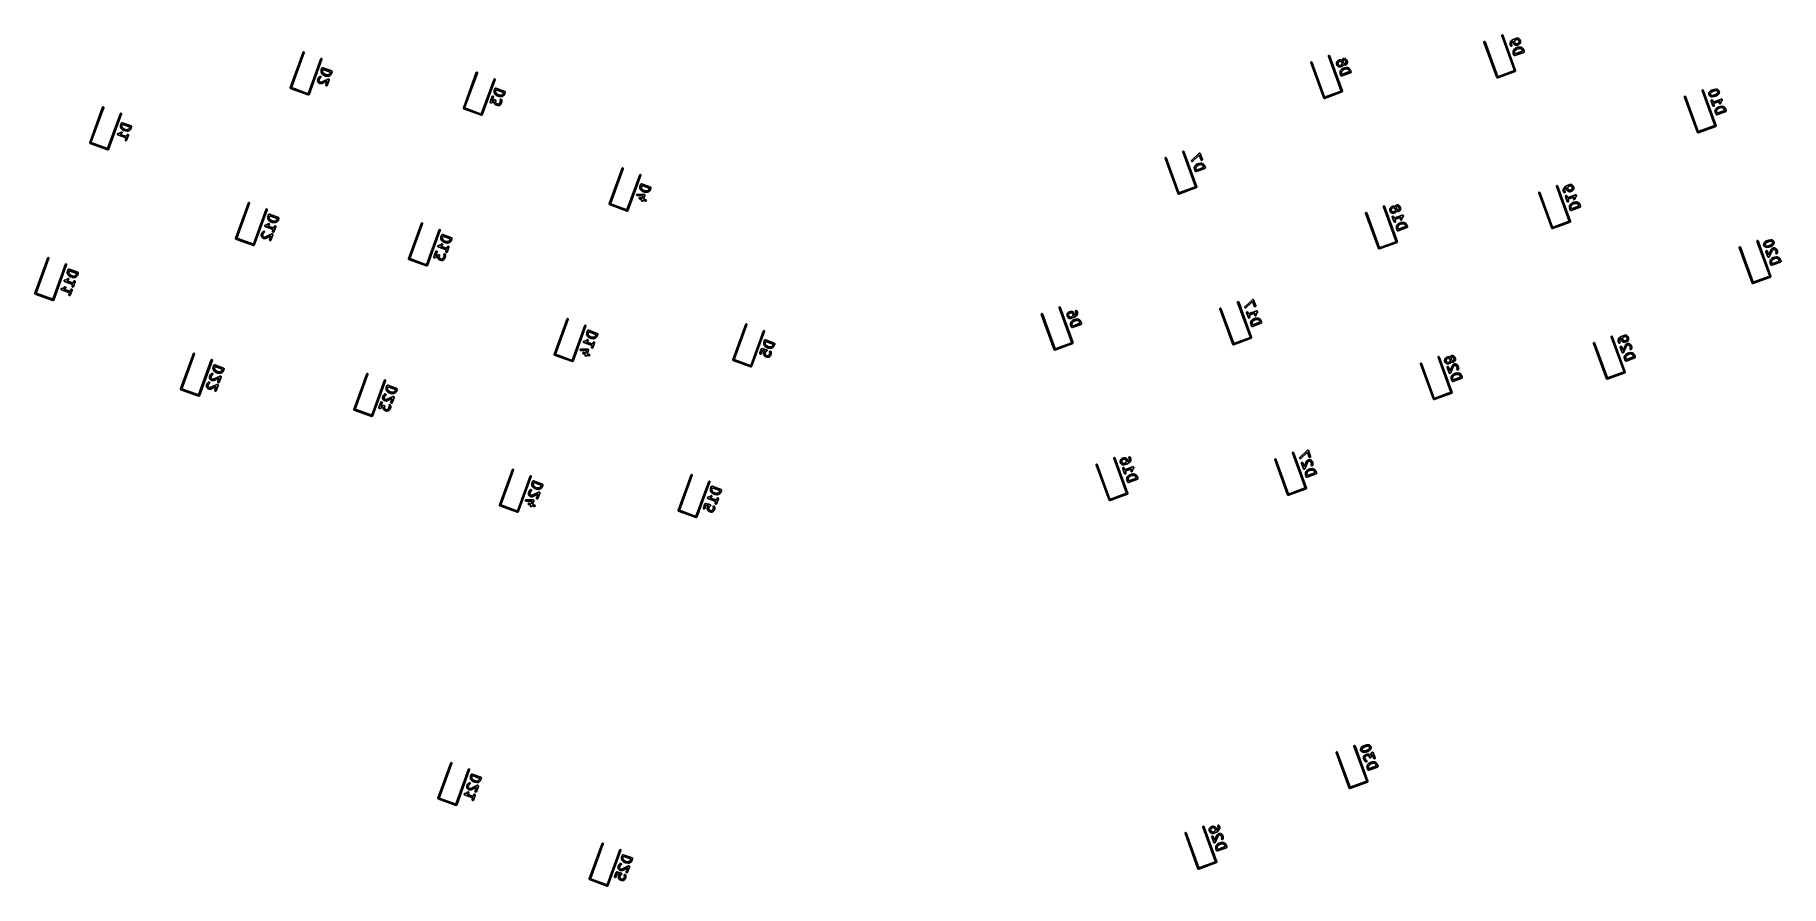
# Model space of a CAD drawing. Extents: x 2.13 to 9.42, y -5.88 to -2.33.
import ezdxf

# ---------------------------------------------------------------- set-up
doc = ezdxf.new("R2010")
doc.units = 0
doc.header["$MEASUREMENT"] = 0
doc.layers.add('BLACK', color=7, linetype='CONTINUOUS')

msp = doc.modelspace()

# ---------------------------------------------------------------- linework, layer by layer
at = {"layer": 'BLACK', "linetype": 'CONTINUOUS'}
for p, q in [((8.25665, -2.33367), (8.25673, -2.33187)), ((8.30984, -2.4798), (8.25665, -2.33367)), ((8.25673, -2.33187), (8.25806, -2.33064)), ((8.25806, -2.33064), (8.25987, -2.33072)), ((8.25987, -2.33072), (8.26109, -2.33206)), ((8.26109, -2.33206), (8.31509, -2.48041)), ((3.19633, -2.55118), (3.25032, -2.40283)), ((3.25476, -2.40445), (3.20158, -2.55058)), ((3.25032, -2.40283), (3.25155, -2.4015)), ((3.25155, -2.4015), (3.25335, -2.40142)), ((3.25335, -2.40142), (3.25468, -2.40264)), ((3.25468, -2.40264), (3.25476, -2.40445)), ((8.18266, -2.3606), (8.18274, -2.3588)), ((8.23666, -2.50896), (8.18266, -2.3606)), ((8.18274, -2.3588), (8.18407, -2.35757)), ((8.18407, -2.35757), (8.18588, -2.35765)), ((8.18588, -2.35765), (8.1871, -2.35899)), ((8.1871, -2.35899), (8.24029, -2.50512)), ((8.29128, -2.36817), (8.29135, -2.36801)), ((8.29146, -2.36918), (8.29128, -2.36817)), ((8.2913, -2.36784), (8.29178, -2.36367)), ((8.29135, -2.36801), (8.2913, -2.36784)), ((8.29403, -2.37623), (8.29146, -2.36918)), ((8.29178, -2.36367), (8.29204, -2.36282)), ((8.29204, -2.36276), (8.29316, -2.36036)), ((8.29204, -2.36282), (8.29204, -2.36276)), ((8.29316, -2.36036), (8.29342, -2.35999)), ((8.29342, -2.35999), (8.29346, -2.35986)), ((8.29346, -2.35986), (8.29746, -2.35441)), ((8.29533, -2.37778), (8.29403, -2.37623)), ((8.29732, -2.37813), (8.29533, -2.37778)), ((8.2976, -2.36482), (8.29725, -2.36782)), ((8.29725, -2.36782), (8.29958, -2.37421)), ((8.29906, -2.37712), (8.29732, -2.37813)), ((8.29746, -2.35441), (8.29818, -2.35372)), ((8.29839, -2.36312), (8.2976, -2.36482)), ((8.29818, -2.35372), (8.29819, -2.35371)), ((8.29819, -2.35371), (8.30459, -2.34938)), ((8.30192, -2.35832), (8.29839, -2.36312)), ((8.29976, -2.37522), (8.29906, -2.37712)), ((8.29958, -2.37421), (8.29976, -2.37522)), ((8.30441, -2.35664), (8.30192, -2.35832)), ((8.3041, -2.35952), (8.30416, -2.35935)), ((8.30427, -2.36053), (8.3041, -2.35952)), ((8.30412, -2.35918), (8.30441, -2.35664)), ((8.30416, -2.35935), (8.30412, -2.35918)), ((8.30684, -2.36758), (8.30427, -2.36053)), ((8.30459, -2.34938), (8.30513, -2.34914)), ((8.30459, -2.39932), (8.30474, -2.39831)), ((8.30475, -2.40525), (8.30459, -2.39932)), ((8.30474, -2.39831), (8.30485, -2.39817)), ((8.30477, -2.40531), (8.30475, -2.40525)), ((8.30493, -2.40618), (8.30477, -2.40531)), ((8.30485, -2.39817), (8.30486, -2.39799)), ((8.30486, -2.39799), (8.30711, -2.39319)), ((8.30813, -2.41499), (8.30493, -2.40618)), ((8.30513, -2.34914), (8.30524, -2.34906)), ((8.30524, -2.34906), (8.31933, -2.34393)), ((8.30695, -2.36771), (8.30684, -2.36758)), ((8.30697, -2.36789), (8.30695, -2.36771)), ((8.30758, -2.36871), (8.30697, -2.36789)), ((8.30711, -2.39319), (8.30761, -2.39247)), ((8.31063, -2.37159), (8.30758, -2.36871)), ((8.30761, -2.39247), (8.30764, -2.39241)), ((8.30764, -2.39241), (8.31052, -2.38936)), ((8.31041, -2.35617), (8.31006, -2.35916)), ((8.31006, -2.35916), (8.31215, -2.3649)), ((8.31112, -2.35463), (8.31041, -2.35617)), ((8.31226, -2.39612), (8.31051, -2.39986)), ((8.31051, -2.39986), (8.31064, -2.40461)), ((8.31052, -2.38936), (8.31093, -2.38906)), ((8.31069, -2.37162), (8.31063, -2.37159)), ((8.31064, -2.40461), (8.31267, -2.41019)), ((8.31141, -2.37212), (8.31069, -2.37162)), ((8.31093, -2.38906), (8.31101, -2.38895)), ((8.31101, -2.38895), (8.31742, -2.38462)), ((8.3132, -2.35244), (8.31112, -2.35463)), ((8.31381, -2.37325), (8.31141, -2.37212)), ((8.34891, -2.40329), (8.31192, -2.41675)), ((8.31215, -2.3649), (8.31434, -2.36698)), ((8.31459, -2.39366), (8.31226, -2.39612)), ((8.31267, -2.41019), (8.34412, -2.39875)), ((8.32069, -2.34971), (8.3132, -2.35244)), ((8.31388, -2.37325), (8.31381, -2.37325)), ((8.31472, -2.3735), (8.31388, -2.37325)), ((8.31434, -2.36698), (8.31587, -2.36769)), ((8.32042, -2.38972), (8.31459, -2.39366)), ((8.31889, -2.37398), (8.31472, -2.3735)), ((8.31587, -2.36769), (8.31887, -2.36804)), ((8.31742, -2.38462), (8.31796, -2.38438)), ((8.31796, -2.38438), (8.31806, -2.38429)), ((8.31806, -2.38429), (8.32335, -2.38237)), ((8.31887, -2.36804), (8.32637, -2.36531)), ((8.31906, -2.37394), (8.31889, -2.37398)), ((8.31923, -2.374), (8.31906, -2.37394)), ((8.32024, -2.37382), (8.31923, -2.374)), ((8.31933, -2.34393), (8.32034, -2.34375)), ((8.32904, -2.37062), (8.32024, -2.37382)), ((8.32034, -2.34375), (8.32051, -2.34381)), ((8.32502, -2.38804), (8.32042, -2.38972)), ((8.32051, -2.34381), (8.32068, -2.34377)), ((8.32068, -2.34377), (8.32484, -2.34425)), ((8.32369, -2.35006), (8.32069, -2.34971)), ((8.32335, -2.38237), (8.32393, -2.38226)), ((8.32522, -2.35078), (8.32369, -2.35006)), ((8.32393, -2.38226), (8.32405, -2.38221)), ((8.32405, -2.38221), (8.33174, -2.3814)), ((8.32484, -2.34425), (8.32569, -2.3445)), ((8.33203, -2.38731), (8.32502, -2.38804)), ((8.32741, -2.35285), (8.32522, -2.35078)), ((8.32569, -2.3445), (8.32575, -2.34451)), ((8.32575, -2.34451), (8.32815, -2.34563)), ((8.32637, -2.36531), (8.32844, -2.36312)), ((8.3295, -2.35859), (8.32741, -2.35285)), ((8.32815, -2.34563), (8.32888, -2.34613)), ((8.32844, -2.36312), (8.32916, -2.36158)), ((8.32888, -2.34613), (8.32894, -2.34616)), ((8.32894, -2.34616), (8.33198, -2.34904)), ((8.32918, -2.3705), (8.32904, -2.37062)), ((8.32916, -2.36158), (8.3295, -2.35859)), ((8.32935, -2.37048), (8.32918, -2.3705)), ((8.33018, -2.36987), (8.32935, -2.37048)), ((8.33306, -2.36683), (8.33018, -2.36987)), ((8.33174, -2.3814), (8.33224, -2.38144)), ((8.33198, -2.34904), (8.33259, -2.34986)), ((8.33539, -2.3877), (8.33203, -2.38731)), ((8.33224, -2.38144), (8.33238, -2.38141)), ((8.33238, -2.38141), (8.33655, -2.38188)), ((8.33259, -2.34986), (8.33261, -2.35004)), ((8.33261, -2.35004), (8.33273, -2.35017)), ((8.33273, -2.35017), (8.33529, -2.35722)), ((8.33309, -2.36677), (8.33306, -2.36683)), ((8.33359, -2.36605), (8.33309, -2.36677)), ((8.33471, -2.36364), (8.33359, -2.36605)), ((8.33472, -2.36358), (8.33471, -2.36364)), ((8.33497, -2.36273), (8.33472, -2.36358)), ((8.33545, -2.35857), (8.33497, -2.36273)), ((8.33529, -2.35722), (8.33547, -2.35823)), ((8.33913, -2.38944), (8.33539, -2.3877)), ((8.33547, -2.35823), (8.33541, -2.3584)), ((8.33541, -2.3584), (8.33545, -2.35857)), ((8.33655, -2.38188), (8.33739, -2.38214)), ((8.33739, -2.38214), (8.33746, -2.38214)), ((8.33746, -2.38214), (8.34226, -2.38438)), ((8.34209, -2.39316), (8.33913, -2.38944)), ((8.34412, -2.39875), (8.34209, -2.39316)), ((8.34226, -2.38438), (8.3431, -2.38497)), ((8.3431, -2.38497), (8.34318, -2.38513)), ((8.34318, -2.38513), (8.34333, -2.38522)), ((8.34333, -2.38522), (8.34701, -2.38987)), ((8.34701, -2.38987), (8.34743, -2.39064)), ((8.34743, -2.39064), (8.34747, -2.39069)), ((8.34747, -2.39069), (8.35068, -2.3995)), ((8.3495, -2.40279), (8.34891, -2.40329)), ((8.35017, -2.40241), (8.3495, -2.40279)), ((8.35026, -2.40216), (8.35017, -2.40241)), ((8.35046, -2.40199), (8.35026, -2.40216)), ((8.3506, -2.40123), (8.35046, -2.40199)), ((8.35086, -2.40051), (8.3506, -2.40123)), ((8.35068, -2.3995), (8.35075, -2.39989)), ((8.35075, -2.39989), (8.35081, -2.4)), ((8.35081, -2.4), (8.35079, -2.40013)), ((8.35079, -2.40013), (8.35086, -2.40051)), ((3.27113, -2.57589), (3.32432, -2.42976)), ((3.32875, -2.43138), (3.27476, -2.57973)), ((3.32432, -2.42976), (3.32554, -2.42843)), ((3.32505, -2.48519), (3.32521, -2.47926)), ((3.32521, -2.47926), (3.32539, -2.4784)), ((3.32539, -2.47833), (3.3286, -2.46952)), ((3.32539, -2.4784), (3.32539, -2.47833)), ((3.32554, -2.42843), (3.32734, -2.42835)), ((3.32734, -2.42835), (3.32868, -2.42957)), ((3.3286, -2.46952), (3.32879, -2.46919)), ((3.32868, -2.42957), (3.32875, -2.43138)), ((3.32879, -2.46919), (3.32881, -2.46906)), ((3.32881, -2.46906), (3.32891, -2.46897)), ((3.32891, -2.46897), (3.32911, -2.46864)), ((3.32911, -2.46864), (3.32977, -2.46825)), ((3.32977, -2.46825), (3.33036, -2.46776)), ((3.33036, -2.46776), (3.33063, -2.46776)), ((3.33063, -2.46776), (3.33086, -2.46763)), ((3.33086, -2.46763), (3.33161, -2.46776)), ((3.3311, -2.4799), (3.33097, -2.48465)), ((3.33314, -2.47432), (3.3311, -2.4799)), ((3.33161, -2.46776), (3.33238, -2.46776)), ((3.33238, -2.46776), (3.36938, -2.48122)), ((3.36458, -2.48576), (3.33314, -2.47432)), ((7.45951, -2.44575), (7.45959, -2.44394)), ((7.5135, -2.5941), (7.45951, -2.44575)), ((7.45959, -2.44394), (7.46092, -2.44272)), ((7.46092, -2.44272), (7.46273, -2.4428)), ((7.46273, -2.4428), (7.46395, -2.44413)), ((7.46395, -2.44413), (7.51714, -2.59026)), ((7.5335, -2.41882), (7.53358, -2.41701)), ((7.58669, -2.56495), (7.5335, -2.41882)), ((7.53358, -2.41701), (7.53491, -2.41579)), ((7.53491, -2.41579), (7.53672, -2.41587)), ((7.53672, -2.41587), (7.53794, -2.4172)), ((7.53794, -2.4172), (7.59194, -2.56555)), ((7.56685, -2.44979), (7.56691, -2.44963)), ((7.56703, -2.4508), (7.56685, -2.44979)), ((7.56687, -2.44946), (7.56735, -2.44529)), ((7.56691, -2.44963), (7.56687, -2.44946)), ((7.56959, -2.45785), (7.56703, -2.4508)), ((7.56735, -2.44529), (7.5676, -2.44445)), ((7.5676, -2.44445), (7.56761, -2.44438)), ((7.56761, -2.44438), (7.56873, -2.44198)), ((7.56873, -2.44198), (7.56923, -2.44126)), ((7.56923, -2.44126), (7.56926, -2.4412)), ((7.56926, -2.4412), (7.57214, -2.43815)), ((7.56971, -2.45799), (7.56959, -2.45785)), ((7.56973, -2.45816), (7.56971, -2.45799)), ((7.57034, -2.45898), (7.56973, -2.45816)), ((7.57338, -2.46187), (7.57034, -2.45898)), ((7.57214, -2.43815), (7.57296, -2.43754)), ((7.57316, -2.44644), (7.57282, -2.44944)), ((7.57282, -2.44944), (7.5749, -2.45518)), ((7.57296, -2.43754), (7.57314, -2.43752)), ((7.57314, -2.43752), (7.57328, -2.43741)), ((7.57388, -2.44491), (7.57316, -2.44644)), ((7.57328, -2.43741), (7.58032, -2.43484)), ((7.57344, -2.46189), (7.57338, -2.46187)), ((7.57416, -2.4624), (7.57344, -2.46189)), ((7.57595, -2.44272), (7.57388, -2.44491)), ((7.57657, -2.46352), (7.57416, -2.4624)), ((7.5749, -2.45518), (7.57709, -2.45725)), ((7.58169, -2.44063), (7.57595, -2.44272)), ((7.57663, -2.46352), (7.57657, -2.46352)), ((7.57748, -2.46378), (7.57663, -2.46352)), ((7.57709, -2.45725), (7.57863, -2.45796)), ((7.58164, -2.46426), (7.57748, -2.46378)), ((7.57863, -2.45796), (7.58163, -2.45831)), ((7.58032, -2.43484), (7.58133, -2.43466)), ((7.58133, -2.43466), (7.5815, -2.43472)), ((7.5815, -2.43472), (7.58167, -2.43468)), ((7.58163, -2.45831), (7.58736, -2.45622)), ((7.58181, -2.46421), (7.58164, -2.46426)), ((7.58167, -2.43468), (7.58583, -2.43516)), ((7.58468, -2.44098), (7.58169, -2.44063)), ((7.58171, -2.48314), (7.58395, -2.47833)), ((7.58198, -2.46428), (7.58181, -2.46421)), ((7.58299, -2.4641), (7.58198, -2.46428)), ((7.59004, -2.46153), (7.58299, -2.4641)), ((7.58395, -2.47833), (7.58446, -2.47761)), ((7.58446, -2.47761), (7.58449, -2.47755)), ((7.58449, -2.47755), (7.58737, -2.47451)), ((7.58622, -2.44169), (7.58468, -2.44098)), ((7.58583, -2.43516), (7.58668, -2.43541)), ((7.58841, -2.44376), (7.58622, -2.44169)), ((7.58668, -2.43541), (7.58674, -2.43542)), ((7.58674, -2.43542), (7.58887, -2.43641)), ((7.58736, -2.45622), (7.58944, -2.45403)), ((7.58737, -2.47451), (7.58778, -2.4742)), ((7.58778, -2.4742), (7.58786, -2.47409)), ((7.58786, -2.47409), (7.59427, -2.46976)), ((7.5905, -2.4495), (7.58841, -2.44376)), ((7.58887, -2.43641), (7.58987, -2.43428)), ((7.59143, -2.4788), (7.5891, -2.48126)), ((7.58944, -2.45403), (7.59015, -2.4525)), ((7.58987, -2.43428), (7.59037, -2.43356)), ((7.59017, -2.46142), (7.59004, -2.46153)), ((7.59015, -2.4525), (7.5905, -2.4495)), ((7.59035, -2.4614), (7.59017, -2.46142)), ((7.59117, -2.46079), (7.59035, -2.4614)), ((7.59037, -2.43356), (7.5904, -2.4335)), ((7.5904, -2.4335), (7.59328, -2.43046)), ((7.59405, -2.45774), (7.59117, -2.46079)), ((7.59727, -2.47486), (7.59143, -2.4788)), ((7.59328, -2.43046), (7.59411, -2.42985)), ((7.5943, -2.43875), (7.59396, -2.44174)), ((7.59396, -2.44174), (7.59605, -2.44748)), ((7.59408, -2.45768), (7.59405, -2.45774)), ((7.59459, -2.45696), (7.59408, -2.45768)), ((7.59411, -2.42985), (7.59428, -2.42983)), ((7.59427, -2.46976), (7.5948, -2.46952)), ((7.59428, -2.42983), (7.59442, -2.42971)), ((7.59502, -2.43721), (7.5943, -2.43875)), ((7.59442, -2.42971), (7.59618, -2.42907)), ((7.59558, -2.45483), (7.59459, -2.45696)), ((7.5948, -2.46952), (7.59491, -2.46944)), ((7.59491, -2.46944), (7.60019, -2.46751)), ((7.59709, -2.43502), (7.59502, -2.43721)), ((7.59771, -2.45582), (7.59558, -2.45483)), ((7.59605, -2.44748), (7.59824, -2.44955)), ((7.59618, -2.42907), (7.59719, -2.42889)), ((7.59754, -2.43486), (7.59709, -2.43502)), ((7.59719, -2.42889), (7.59735, -2.42895)), ((7.60187, -2.47319), (7.59727, -2.47486)), ((7.59735, -2.42895), (7.59753, -2.42891)), ((7.59753, -2.42891), (7.60169, -2.42939)), ((7.60054, -2.4352), (7.59754, -2.43486)), ((7.59777, -2.45583), (7.59771, -2.45582)), ((7.59862, -2.45608), (7.59777, -2.45583)), ((7.59824, -2.44955), (7.59977, -2.45027)), ((7.60278, -2.45656), (7.59862, -2.45608)), ((7.59977, -2.45027), (7.60277, -2.45061)), ((7.60019, -2.46751), (7.60077, -2.46741)), ((7.60207, -2.43592), (7.60054, -2.4352)), ((7.60077, -2.46741), (7.6009, -2.46735)), ((7.6009, -2.46735), (7.60858, -2.46655)), ((7.60169, -2.42939), (7.60254, -2.42964)), ((7.60888, -2.47245), (7.60187, -2.47319)), ((7.60426, -2.43799), (7.60207, -2.43592)), ((7.60254, -2.42964), (7.6026, -2.42965)), ((7.6026, -2.42965), (7.605, -2.43077)), ((7.60277, -2.45061), (7.60322, -2.45045)), ((7.60295, -2.45652), (7.60278, -2.45656)), ((7.60312, -2.45658), (7.60295, -2.45652)), ((7.60413, -2.4564), (7.60312, -2.45658)), ((7.60322, -2.45045), (7.60529, -2.44826)), ((7.60589, -2.45576), (7.60413, -2.4564)), ((7.60635, -2.44373), (7.60426, -2.43799)), ((7.605, -2.43077), (7.60573, -2.43128)), ((7.60529, -2.44826), (7.60601, -2.44673)), ((7.60573, -2.43128), (7.60579, -2.4313)), ((7.60579, -2.4313), (7.60883, -2.43418)), ((7.60603, -2.45565), (7.60589, -2.45576)), ((7.60601, -2.44673), (7.60635, -2.44373)), ((7.6062, -2.45563), (7.60603, -2.45565)), ((7.60703, -2.45502), (7.6062, -2.45563)), ((7.60991, -2.45197), (7.60703, -2.45502)), ((7.60858, -2.46655), (7.60909, -2.46658)), ((7.60883, -2.43418), (7.60944, -2.43501)), ((7.61224, -2.47284), (7.60888, -2.47245)), ((7.60909, -2.46658), (7.60923, -2.46655)), ((7.60923, -2.46655), (7.61339, -2.46703)), ((7.60944, -2.43501), (7.60946, -2.43518)), ((7.60946, -2.43518), (7.60957, -2.43532)), ((7.60957, -2.43532), (7.61214, -2.44237)), ((7.60993, -2.45191), (7.60991, -2.45197)), ((7.61044, -2.45119), (7.60993, -2.45191)), ((7.61156, -2.44879), (7.61044, -2.45119)), ((7.61157, -2.44872), (7.61156, -2.44879)), ((7.61182, -2.44788), (7.61157, -2.44872)), ((7.6123, -2.44371), (7.61182, -2.44788)), ((7.61214, -2.44237), (7.61232, -2.44338)), ((7.61598, -2.47459), (7.61224, -2.47284)), ((7.61232, -2.44338), (7.61226, -2.44354)), ((7.61226, -2.44354), (7.6123, -2.44371)), ((7.61339, -2.46703), (7.61424, -2.46728)), ((7.61424, -2.46728), (7.6143, -2.46729)), ((7.6143, -2.46729), (7.61911, -2.46953)), ((7.61894, -2.47831), (7.61598, -2.47459)), ((7.62097, -2.48389), (7.61894, -2.47831)), ((7.61911, -2.46953), (7.61995, -2.47012)), ((7.61995, -2.47012), (7.62002, -2.47028)), ((7.62002, -2.47028), (7.62017, -2.47037)), ((7.62017, -2.47037), (7.62386, -2.47501)), ((7.62386, -2.47501), (7.62428, -2.47579)), ((7.62428, -2.47579), (7.62432, -2.47584)), ((7.62432, -2.47584), (7.62753, -2.48465)), ((8.24029, -2.50512), (8.30984, -2.4798)), ((8.30863, -2.41557), (8.30813, -2.41499)), ((8.30901, -2.41624), (8.30863, -2.41557)), ((8.30926, -2.41633), (8.30901, -2.41624)), ((8.30943, -2.41653), (8.30926, -2.41633)), ((8.31019, -2.41667), (8.30943, -2.41653)), ((8.31091, -2.41693), (8.31019, -2.41667)), ((8.31129, -2.41686), (8.31091, -2.41693)), ((8.31142, -2.41688), (8.31129, -2.41686)), ((8.31154, -2.41682), (8.31142, -2.41688)), ((8.31192, -2.41675), (8.31154, -2.41682)), ((3.19641, -2.55299), (3.19633, -2.55118)), ((3.19633, -2.55118), (3.19633, -2.55118)), ((3.20158, -2.55058), (3.27113, -2.57589)), ((3.31048, -2.5202), (3.31054, -2.51918)), ((3.31096, -2.52436), (3.31048, -2.5202)), ((3.31054, -2.51918), (3.31064, -2.51903)), ((3.31064, -2.51885), (3.31385, -2.51004)), ((3.31064, -2.51903), (3.31064, -2.51885)), ((3.31099, -2.52442), (3.31096, -2.52436)), ((3.31122, -2.52527), (3.31099, -2.52442)), ((3.31234, -2.52768), (3.31122, -2.52527)), ((3.31239, -2.52772), (3.31234, -2.52768)), ((3.31287, -2.52846), (3.31239, -2.52772)), ((3.31575, -2.5315), (3.31287, -2.52846)), ((3.31385, -2.51004), (3.31436, -2.50916)), ((3.31436, -2.50916), (3.31451, -2.50907)), ((3.31451, -2.50907), (3.31459, -2.50891)), ((3.31459, -2.50891), (3.31764, -2.50603)), ((3.31591, -2.53158), (3.31575, -2.5315)), ((3.316, -2.53174), (3.31591, -2.53158)), ((3.31689, -2.53225), (3.316, -2.53174)), ((3.31916, -2.51272), (3.31643, -2.52022)), ((3.31643, -2.52022), (3.31677, -2.52321)), ((3.31677, -2.52321), (3.31749, -2.52475)), ((3.32041, -2.53353), (3.31689, -2.53225)), ((3.31749, -2.52475), (3.31956, -2.52694)), ((3.31764, -2.50603), (3.31837, -2.50554)), ((3.31837, -2.50554), (3.31842, -2.5055)), ((3.31842, -2.5055), (3.32082, -2.50437)), ((3.32135, -2.51064), (3.31916, -2.51272)), ((3.31956, -2.52694), (3.32198, -2.52782)), ((3.32048, -2.53353), (3.32041, -2.53353)), ((3.32134, -2.53371), (3.32048, -2.53353)), ((3.32082, -2.50437), (3.32181, -2.50411)), ((3.32727, -2.53387), (3.32134, -2.53371)), ((3.32332, -2.50973), (3.32135, -2.51064)), ((3.32181, -2.50411), (3.32376, -2.50463)), ((3.32198, -2.52782), (3.32673, -2.52795)), ((3.32475, -2.5083), (3.32332, -2.50973)), ((3.32376, -2.50463), (3.32492, -2.50629)), ((3.32492, -2.50629), (3.32475, -2.5083)), ((3.32511, -2.48536), (3.32505, -2.48519)), ((3.32506, -2.48553), (3.32511, -2.48536)), ((3.32533, -2.48652), (3.32506, -2.48553)), ((3.32757, -2.49132), (3.32533, -2.48652)), ((3.32673, -2.52795), (3.35494, -2.5148)), ((3.32744, -2.53381), (3.32727, -2.53387)), ((3.32761, -2.53386), (3.32744, -2.53381)), ((3.32761, -2.49137), (3.32757, -2.49132)), ((3.3281, -2.4921), (3.32761, -2.49137)), ((3.3286, -2.53359), (3.32761, -2.53386)), ((3.33098, -2.49515), (3.3281, -2.4921)), ((3.35097, -2.52316), (3.3286, -2.53359)), ((3.33097, -2.48465), (3.33272, -2.48839)), ((3.33111, -2.49521), (3.33098, -2.49515)), ((3.33147, -2.49557), (3.33111, -2.49521)), ((3.33788, -2.49989), (3.33147, -2.49557)), ((3.33272, -2.48839), (3.33505, -2.49085)), ((3.33505, -2.49085), (3.34088, -2.4948)), ((3.33801, -2.49993), (3.33788, -2.49989)), ((3.33852, -2.50022), (3.33801, -2.49993)), ((3.34381, -2.50214), (3.33852, -2.50022)), ((3.34088, -2.4948), (3.34549, -2.49647)), ((3.34394, -2.50214), (3.34381, -2.50214)), ((3.34451, -2.50231), (3.34394, -2.50214)), ((3.3522, -2.50311), (3.34451, -2.50231)), ((3.34507, -2.53936), (3.35097, -2.52316)), ((3.34507, -2.54138), (3.34507, -2.53936)), ((3.34637, -2.54293), (3.34507, -2.54138)), ((3.34549, -2.49647), (3.35249, -2.4972)), ((3.34836, -2.54328), (3.34637, -2.54293)), ((3.35011, -2.54227), (3.34836, -2.54328)), ((3.35062, -2.54138), (3.35011, -2.54227)), ((3.35896, -2.51848), (3.35062, -2.54138)), ((3.35233, -2.50308), (3.3522, -2.50311)), ((3.35284, -2.50311), (3.35233, -2.50308)), ((3.35249, -2.4972), (3.35586, -2.49681)), ((3.35701, -2.50263), (3.35284, -2.50311)), ((3.35494, -2.5148), (3.35556, -2.51463)), ((3.35556, -2.51463), (3.35567, -2.51456)), ((3.35567, -2.51456), (3.35575, -2.51458)), ((3.35575, -2.51458), (3.35593, -2.51453)), ((3.35586, -2.49681), (3.3596, -2.49507)), ((3.35593, -2.51453), (3.35678, -2.51476)), ((3.35678, -2.51476), (3.35766, -2.51491)), ((3.35706, -2.5026), (3.35701, -2.50263)), ((3.35792, -2.50237), (3.35706, -2.5026)), ((3.35766, -2.51491), (3.35775, -2.51502)), ((3.35775, -2.51502), (3.35788, -2.51505)), ((3.35788, -2.51505), (3.35839, -2.51578)), ((3.36272, -2.50013), (3.35792, -2.50237)), ((3.35839, -2.51578), (3.35896, -2.51646)), ((3.35896, -2.51646), (3.35896, -2.5166)), ((3.35896, -2.5166), (3.35904, -2.51671)), ((3.35904, -2.51671), (3.35896, -2.51759)), ((3.35896, -2.51759), (3.35896, -2.51848)), ((3.3596, -2.49507), (3.36255, -2.49135)), ((3.36255, -2.49135), (3.36458, -2.48576)), ((3.36285, -2.5), (3.36272, -2.50013)), ((3.36302, -2.49997), (3.36285, -2.5)), ((3.36379, -2.49929), (3.36302, -2.49997)), ((3.36747, -2.49464), (3.36379, -2.49929)), ((3.36749, -2.49458), (3.36747, -2.49464)), ((3.36794, -2.49382), (3.36749, -2.49458)), ((3.37114, -2.48501), (3.36794, -2.49382)), ((3.36938, -2.48122), (3.36971, -2.48142)), ((3.36971, -2.48142), (3.36984, -2.48144)), ((3.36984, -2.48144), (3.36993, -2.48154)), ((3.36993, -2.48154), (3.37026, -2.48174)), ((3.37026, -2.48174), (3.37065, -2.4824)), ((3.37065, -2.4824), (3.37114, -2.48299)), ((3.37114, -2.48299), (3.37114, -2.48326)), ((3.37114, -2.48326), (3.37127, -2.48349)), ((3.37127, -2.48349), (3.37114, -2.48424)), ((3.37114, -2.48424), (3.37114, -2.48501)), ((3.91948, -2.63633), (3.97348, -2.48797)), ((3.97791, -2.48959), (3.92473, -2.63572)), ((3.97348, -2.48797), (3.9747, -2.48664)), ((3.9747, -2.48664), (3.9765, -2.48656)), ((3.9765, -2.48656), (3.97784, -2.48778)), ((3.97784, -2.48778), (3.97791, -2.48959)), ((3.99428, -2.66104), (4.04747, -2.5149)), ((4.05191, -2.51652), (3.99791, -2.66487)), ((4.04747, -2.5149), (4.04869, -2.51357)), ((4.04869, -2.51357), (4.05049, -2.51349)), ((4.05049, -2.51349), (4.05183, -2.51471)), ((4.05183, -2.51471), (4.05191, -2.51652)), ((4.05378, -2.5529), (4.05401, -2.55277)), ((4.05401, -2.55277), (4.05477, -2.5529)), ((7.58144, -2.48447), (7.58159, -2.48345)), ((7.5816, -2.49039), (7.58144, -2.48447)), ((7.58159, -2.48345), (7.5817, -2.48331)), ((7.58162, -2.49045), (7.5816, -2.49039)), ((7.58178, -2.49132), (7.58162, -2.49045)), ((7.5817, -2.48331), (7.58171, -2.48314)), ((7.58498, -2.50013), (7.58178, -2.49132)), ((7.58548, -2.50072), (7.58498, -2.50013)), ((7.58586, -2.50138), (7.58548, -2.50072)), ((7.58611, -2.50147), (7.58586, -2.50138)), ((7.58628, -2.50168), (7.58611, -2.50147)), ((7.58704, -2.50181), (7.58628, -2.50168)), ((7.58776, -2.50207), (7.58704, -2.50181)), ((7.5891, -2.48126), (7.58736, -2.485)), ((7.58736, -2.485), (7.58749, -2.48975)), ((7.58749, -2.48975), (7.58952, -2.49534)), ((7.58814, -2.50201), (7.58776, -2.50207)), ((7.58827, -2.50203), (7.58814, -2.50201)), ((7.58838, -2.50196), (7.58827, -2.50203)), ((7.58877, -2.5019), (7.58838, -2.50196)), ((7.62576, -2.48843), (7.58877, -2.5019)), ((7.58952, -2.49534), (7.62097, -2.48389)), ((7.62635, -2.48794), (7.62576, -2.48843)), ((7.62702, -2.48755), (7.62635, -2.48794)), ((7.62711, -2.4873), (7.62702, -2.48755)), ((7.62731, -2.48713), (7.62711, -2.4873)), ((7.62744, -2.48638), (7.62731, -2.48713)), ((7.62771, -2.48566), (7.62744, -2.48638)), ((7.62753, -2.48465), (7.6276, -2.48503)), ((7.6276, -2.48503), (7.62766, -2.48514)), ((7.62766, -2.48514), (7.62764, -2.48527)), ((7.62764, -2.48527), (7.62771, -2.48566)), ((8.23788, -2.51029), (8.23666, -2.50896)), ((8.23666, -2.50896), (8.23666, -2.50896)), ((8.23968, -2.51037), (8.23788, -2.51029)), ((8.31368, -2.48344), (8.23968, -2.51037)), ((8.31501, -2.48221), (8.31368, -2.48344)), ((8.31509, -2.48041), (8.31501, -2.48221)), ((8.31509, -2.48041), (8.31509, -2.48041)), ((3.19774, -2.55421), (3.19641, -2.55299)), ((3.27173, -2.58114), (3.19774, -2.55421)), ((3.27354, -2.58106), (3.27173, -2.58114)), ((3.27476, -2.57973), (3.27354, -2.58106)), ((4.03111, -2.61263), (4.03123, -2.61184)), ((4.03123, -2.61283), (4.03111, -2.61263)), ((4.03123, -2.61104), (4.03956, -2.58814)), ((4.03123, -2.61184), (4.03123, -2.61104)), ((4.03123, -2.61306), (4.03123, -2.61283)), ((4.03174, -2.61367), (4.03123, -2.61306)), ((4.03215, -2.61435), (4.03174, -2.61367)), ((4.03238, -2.61443), (4.03215, -2.61435)), ((4.03253, -2.61461), (4.03238, -2.61443)), ((4.03331, -2.61475), (4.03253, -2.61461)), ((4.03406, -2.61501), (4.03331, -2.61475)), ((4.0344, -2.61494), (4.03406, -2.61501)), ((4.03452, -2.61496), (4.0344, -2.61494)), ((4.03464, -2.61489), (4.03452, -2.61496)), ((4.03507, -2.61481), (4.03464, -2.61489)), ((4.04776, -2.60989), (4.03507, -2.61481)), ((4.04511, -2.59016), (4.039, -2.60695)), ((4.039, -2.60695), (4.05152, -2.6021)), ((4.03956, -2.58814), (4.04008, -2.58725)), ((4.04008, -2.58725), (4.04183, -2.58624)), ((4.04183, -2.58624), (4.04382, -2.58659)), ((4.04382, -2.58659), (4.04511, -2.58814)), ((4.04511, -2.58814), (4.04511, -2.59016)), ((4.04773, -2.61047), (4.04776, -2.60989)), ((4.04821, -2.61464), (4.04773, -2.61047)), ((4.0482, -2.57033), (4.04836, -2.56441)), ((4.04826, -2.5705), (4.0482, -2.57033)), ((4.04821, -2.57067), (4.04826, -2.5705)), ((4.04848, -2.57166), (4.04821, -2.57067)), ((4.04824, -2.6147), (4.04821, -2.61464)), ((4.04847, -2.61555), (4.04824, -2.6147)), ((4.04836, -2.56441), (4.04854, -2.56354)), ((4.04959, -2.61795), (4.04847, -2.61555)), ((4.05072, -2.57647), (4.04848, -2.57166)), ((4.04854, -2.56348), (4.05175, -2.55467)), ((4.04854, -2.56354), (4.04854, -2.56348)), ((4.04963, -2.618), (4.04959, -2.61795)), ((4.05012, -2.61873), (4.04963, -2.618)), ((4.053, -2.62178), (4.05012, -2.61873)), ((4.05076, -2.57651), (4.05072, -2.57647)), ((4.05125, -2.57725), (4.05076, -2.57651)), ((4.05413, -2.58029), (4.05125, -2.57725)), ((4.05152, -2.6021), (4.05195, -2.60201)), ((4.05175, -2.55467), (4.05194, -2.55433)), ((4.05194, -2.55433), (4.05197, -2.5542)), ((4.05195, -2.60201), (4.05207, -2.60194)), ((4.05197, -2.5542), (4.05207, -2.55412)), ((4.05207, -2.55412), (4.05226, -2.55378)), ((4.05207, -2.60194), (4.05219, -2.60196)), ((4.05219, -2.60196), (4.05252, -2.6019)), ((4.05226, -2.55378), (4.05292, -2.5534)), ((4.05252, -2.6019), (4.05328, -2.60216)), ((4.05292, -2.5534), (4.05351, -2.5529)), ((4.05316, -2.62186), (4.053, -2.62178)), ((4.05325, -2.62201), (4.05316, -2.62186)), ((4.05413, -2.62252), (4.05325, -2.62201)), ((4.05328, -2.60216), (4.05406, -2.60229)), ((4.05351, -2.5529), (4.05378, -2.5529)), ((4.05536, -2.60586), (4.05368, -2.61049)), ((4.05368, -2.61049), (4.05402, -2.61349)), ((4.05402, -2.61349), (4.05474, -2.61502)), ((4.05406, -2.60229), (4.05421, -2.60247)), ((4.05425, -2.56505), (4.05413, -2.5698)), ((4.05413, -2.5698), (4.05587, -2.57354)), ((4.05426, -2.58036), (4.05413, -2.58029)), ((4.06294, -2.62573), (4.05413, -2.62252)), ((4.05421, -2.60247), (4.05444, -2.60255)), ((4.05629, -2.55946), (4.05425, -2.56505)), ((4.05462, -2.58071), (4.05426, -2.58036)), ((4.05444, -2.60255), (4.05485, -2.60323)), ((4.06103, -2.58504), (4.05462, -2.58071)), ((4.05474, -2.61502), (4.05681, -2.61721)), ((4.05477, -2.5529), (4.05553, -2.5529)), ((4.05485, -2.60323), (4.05536, -2.60384)), ((4.05536, -2.60384), (4.05536, -2.60408)), ((4.05536, -2.60408), (4.05548, -2.60428)), ((4.05548, -2.60428), (4.05536, -2.60506)), ((4.05536, -2.60506), (4.05536, -2.60586)), ((4.05553, -2.5529), (4.09253, -2.56637)), ((4.05587, -2.57354), (4.0582, -2.576)), ((4.08773, -2.57091), (4.05629, -2.55946)), ((4.05681, -2.61721), (4.06431, -2.61994)), ((4.0582, -2.576), (4.06403, -2.57994)), ((4.06116, -2.58507), (4.06103, -2.58504)), ((4.06167, -2.58536), (4.06116, -2.58507)), ((4.06696, -2.58729), (4.06167, -2.58536)), ((4.06312, -2.62573), (4.06294, -2.62573)), ((4.06327, -2.62583), (4.06312, -2.62573)), ((4.06429, -2.62589), (4.06327, -2.62583)), ((4.06403, -2.57994), (4.06864, -2.58161)), ((4.06846, -2.62541), (4.06429, -2.62589)), ((4.06431, -2.61994), (4.0673, -2.6196)), ((4.0671, -2.58729), (4.06696, -2.58729)), ((4.06766, -2.58745), (4.0671, -2.58729)), ((4.0673, -2.6196), (4.06884, -2.61888)), ((4.07535, -2.58825), (4.06766, -2.58745)), ((4.06851, -2.62538), (4.06846, -2.62541)), ((4.06937, -2.62515), (4.06851, -2.62538)), ((4.06864, -2.58161), (4.07564, -2.58235)), ((4.06884, -2.61888), (4.07103, -2.61681)), ((4.07177, -2.62403), (4.06937, -2.62515)), ((4.07103, -2.61681), (4.0744, -2.60755)), ((4.07181, -2.62398), (4.07177, -2.62403)), ((4.07255, -2.6235), (4.07181, -2.62398)), ((4.07559, -2.62062), (4.07255, -2.6235)), ((4.07287, -2.60159), (4.07339, -2.59964)), ((4.07314, -2.60258), (4.07287, -2.60159)), ((4.07405, -2.60455), (4.07314, -2.60258)), ((4.07339, -2.59964), (4.07505, -2.59848)), ((4.0744, -2.60755), (4.07405, -2.60455)), ((4.07505, -2.59848), (4.07706, -2.59866)), ((4.07549, -2.58822), (4.07535, -2.58825)), ((4.07599, -2.58825), (4.07549, -2.58822)), ((4.07567, -2.62046), (4.07559, -2.62062)), ((4.07564, -2.58235), (4.07901, -2.58196)), ((4.07583, -2.62037), (4.07567, -2.62046)), ((4.07634, -2.61948), (4.07583, -2.62037)), ((4.08016, -2.58777), (4.07599, -2.58825)), ((4.08019, -2.60891), (4.07634, -2.61948)), ((4.07706, -2.59866), (4.07849, -2.60009)), ((4.07849, -2.60009), (4.07961, -2.60249)), ((4.07901, -2.58196), (4.08275, -2.58021)), ((4.07961, -2.60249), (4.07984, -2.60334)), ((4.07984, -2.60334), (4.07987, -2.6034)), ((4.07987, -2.6034), (4.08035, -2.60756)), ((4.08022, -2.58774), (4.08016, -2.58777)), ((4.08028, -2.60859), (4.08019, -2.60873)), ((4.08019, -2.60873), (4.08019, -2.60891)), ((4.08107, -2.58751), (4.08022, -2.58774)), ((4.08035, -2.60756), (4.08028, -2.60859)), ((4.08587, -2.58527), (4.08107, -2.58751)), ((4.08275, -2.58021), (4.0857, -2.57649)), ((4.0857, -2.57649), (4.08773, -2.57091)), ((4.086, -2.58515), (4.08587, -2.58527)), ((4.08617, -2.58511), (4.086, -2.58515)), ((4.08694, -2.58443), (4.08617, -2.58511)), ((4.09063, -2.57979), (4.08694, -2.58443)), ((4.09065, -2.57973), (4.09063, -2.57979)), ((4.09109, -2.57896), (4.09065, -2.57973)), ((4.09429, -2.57015), (4.09109, -2.57896)), ((4.09253, -2.56637), (4.09287, -2.56656)), ((4.09287, -2.56656), (4.09299, -2.56659)), ((4.09299, -2.56659), (4.09308, -2.56669)), ((4.09308, -2.56669), (4.09342, -2.56688)), ((4.09342, -2.56688), (4.0938, -2.56755)), ((4.0938, -2.56755), (4.09429, -2.56813)), ((4.09429, -2.56813), (4.09429, -2.5684)), ((4.09429, -2.5684), (4.09443, -2.56863)), ((4.09443, -2.56863), (4.09429, -2.56939)), ((4.09429, -2.56939), (4.09429, -2.57015)), ((7.51473, -2.59543), (7.5135, -2.5941)), ((7.5135, -2.5941), (7.5135, -2.5941)), ((7.51653, -2.59551), (7.51473, -2.59543)), ((7.59052, -2.56858), (7.51653, -2.59551)), ((7.51714, -2.59026), (7.58669, -2.56495)), ((7.59186, -2.56736), (7.59052, -2.56858)), ((7.59194, -2.56555), (7.59186, -2.56736)), ((9.02027, -2.58992), (9.02035, -2.58812)), ((9.07426, -2.73827), (9.02027, -2.58992)), ((9.02035, -2.58812), (9.02168, -2.58689)), ((9.02168, -2.58689), (9.02349, -2.58697)), ((9.02349, -2.58697), (9.02471, -2.58831)), ((9.02471, -2.58831), (9.0779, -2.73444)), ((9.09426, -2.56299), (9.09434, -2.56118)), ((9.14745, -2.70912), (9.09426, -2.56299)), ((9.09434, -2.56118), (9.09567, -2.55996)), ((9.09567, -2.55996), (9.09748, -2.56004)), ((9.09748, -2.56004), (9.0987, -2.56138)), ((9.0987, -2.56138), (9.15269, -2.70973)), ((9.12184, -2.57811), (9.1219, -2.57795)), ((9.12202, -2.57912), (9.12184, -2.57811)), ((9.12186, -2.57778), (9.12234, -2.57361)), ((9.1219, -2.57795), (9.12186, -2.57778)), ((9.1233, -2.58265), (9.12202, -2.57912)), ((9.12234, -2.57361), (9.12259, -2.57277)), ((9.12259, -2.5727), (9.12372, -2.5703)), ((9.12259, -2.57277), (9.12259, -2.5727)), ((9.12341, -2.58278), (9.1233, -2.58265)), ((9.12343, -2.58296), (9.12341, -2.58278)), ((9.12404, -2.58378), (9.12343, -2.58296)), ((9.12372, -2.5703), (9.12422, -2.56957)), ((9.12709, -2.58666), (9.12404, -2.58378)), ((9.12422, -2.56957), (9.12425, -2.56952)), ((9.12425, -2.56952), (9.12713, -2.56647)), ((9.12715, -2.58669), (9.12709, -2.58666)), ((9.12713, -2.56647), (9.12754, -2.56617)), ((9.12787, -2.5872), (9.12715, -2.58669)), ((9.12754, -2.56617), (9.12762, -2.56606)), ((9.12762, -2.56606), (9.13403, -2.56173)), ((9.12815, -2.57476), (9.1278, -2.57776)), ((9.1278, -2.57776), (9.12861, -2.57997)), ((9.13027, -2.58832), (9.12787, -2.5872)), ((9.12886, -2.57323), (9.12815, -2.57476)), ((9.12861, -2.57997), (9.1308, -2.58205)), ((9.13119, -2.57077), (9.12886, -2.57323)), ((9.13034, -2.58832), (9.13027, -2.58832)), ((9.13118, -2.58857), (9.13034, -2.58832)), ((9.1308, -2.58205), (9.13233, -2.58276)), ((9.13535, -2.58905), (9.13118, -2.58857)), ((9.13703, -2.56683), (9.13119, -2.57077)), ((9.13146, -2.60454), (9.13215, -2.60264)), ((9.13163, -2.60555), (9.13146, -2.60454)), ((9.13933, -2.62669), (9.13163, -2.60555)), ((9.13215, -2.60264), (9.1339, -2.60163)), ((9.13233, -2.58276), (9.1357, -2.58315)), ((9.1339, -2.60163), (9.13589, -2.60198)), ((9.13403, -2.56173), (9.13456, -2.56149)), ((9.13456, -2.56149), (9.13467, -2.5614)), ((9.13467, -2.5614), (9.14348, -2.55819)), ((9.13548, -2.58902), (9.13535, -2.58905)), ((9.13599, -2.58906), (9.13548, -2.58902)), ((9.1357, -2.58315), (9.14271, -2.58242)), ((9.13589, -2.60198), (9.13718, -2.60353)), ((9.14368, -2.58825), (9.13599, -2.58906)), ((9.14516, -2.56387), (9.13703, -2.56683)), ((9.13718, -2.60353), (9.14002, -2.61132)), ((9.14002, -2.61132), (9.17424, -2.59887)), ((9.1678, -2.6075), (9.14204, -2.61687)), ((9.14204, -2.61687), (9.14488, -2.62467)), ((9.14271, -2.58242), (9.15083, -2.57946)), ((9.14348, -2.55819), (9.14406, -2.55809)), ((9.1438, -2.58819), (9.14368, -2.58825)), ((9.14438, -2.58809), (9.1438, -2.58819)), ((9.14406, -2.55809), (9.14418, -2.55803)), ((9.14418, -2.55803), (9.15187, -2.55723)), ((9.14506, -2.62568), (9.14437, -2.62758)), ((9.15319, -2.58488), (9.14438, -2.58809)), ((9.14488, -2.62467), (9.14506, -2.62568)), ((9.15216, -2.56314), (9.14516, -2.56387)), ((9.15083, -2.57946), (9.15667, -2.57552)), ((9.15187, -2.55723), (9.15238, -2.55727)), ((9.15553, -2.56352), (9.15216, -2.56314)), ((9.15238, -2.55727), (9.15251, -2.55723)), ((9.15251, -2.55723), (9.15668, -2.55771)), ((9.1533, -2.5848), (9.15319, -2.58488)), ((9.15383, -2.58456), (9.1533, -2.5848)), ((9.16024, -2.58023), (9.15383, -2.58456)), ((9.15706, -2.56424), (9.15553, -2.56352)), ((9.15667, -2.57552), (9.159, -2.57306)), ((9.15668, -2.55771), (9.15752, -2.55796)), ((9.15925, -2.56631), (9.15706, -2.56424)), ((9.15752, -2.55796), (9.15759, -2.55797)), ((9.15759, -2.55797), (9.15999, -2.55909)), ((9.159, -2.57306), (9.15971, -2.57152)), ((9.16006, -2.56853), (9.15925, -2.56631)), ((9.15971, -2.57152), (9.16006, -2.56853)), ((9.15999, -2.55909), (9.16071, -2.5596)), ((9.16032, -2.58012), (9.16024, -2.58023)), ((9.16073, -2.57981), (9.16032, -2.58012)), ((9.16071, -2.5596), (9.16077, -2.55962)), ((9.16361, -2.57677), (9.16073, -2.57981)), ((9.16077, -2.55962), (9.16382, -2.5625)), ((9.16364, -2.57671), (9.16361, -2.57677)), ((9.16415, -2.57599), (9.16364, -2.57671)), ((9.16382, -2.5625), (9.16443, -2.56333)), ((9.16527, -2.57358), (9.16415, -2.57599)), ((9.16443, -2.56333), (9.16445, -2.5635)), ((9.16445, -2.5635), (9.16456, -2.56364)), ((9.16456, -2.56364), (9.16584, -2.56716)), ((9.16552, -2.57267), (9.16527, -2.57352)), ((9.16527, -2.57352), (9.16527, -2.57358)), ((9.166, -2.56851), (9.16552, -2.57267)), ((9.1656, -2.61572), (9.16608, -2.61156)), ((9.16607, -2.61769), (9.1656, -2.61572)), ((9.16584, -2.56716), (9.16602, -2.56817)), ((9.16602, -2.56817), (9.16596, -2.56834)), ((9.16596, -2.56834), (9.166, -2.56851)), ((9.16769, -2.61889), (9.16607, -2.61769)), ((9.16608, -2.61156), (9.16633, -2.61071)), ((9.16633, -2.61065), (9.1678, -2.6075)), ((9.16633, -2.61071), (9.16633, -2.61065)), ((9.1697, -2.61877), (9.16769, -2.61889)), ((9.17117, -2.61738), (9.1697, -2.61877)), ((9.17146, -2.6164), (9.17117, -2.61738)), ((9.17189, -2.61271), (9.17146, -2.6164)), ((9.1738, -2.6086), (9.17189, -2.61271)), ((9.17763, -2.60339), (9.1738, -2.6086)), ((9.17424, -2.59887), (9.17525, -2.59869)), ((9.17525, -2.59869), (9.17541, -2.59875)), ((9.17541, -2.59875), (9.17558, -2.59871)), ((9.17558, -2.59871), (9.17635, -2.59909)), ((9.17635, -2.59909), (9.17715, -2.59938)), ((9.17715, -2.59938), (9.17724, -2.59953)), ((9.17724, -2.59953), (9.17739, -2.5996)), ((9.17739, -2.5996), (9.17773, -2.60039)), ((9.17768, -2.60323), (9.17763, -2.60339)), ((9.17781, -2.60312), (9.17768, -2.60323)), ((9.17773, -2.60039), (9.17816, -2.60113)), ((9.17796, -2.60228), (9.17781, -2.60312)), ((9.1782, -2.60145), (9.17796, -2.60228)), ((9.17816, -2.60113), (9.17813, -2.6013)), ((9.17813, -2.6013), (9.1782, -2.60145)), ((2.35872, -2.7805), (2.41272, -2.63215)), ((2.41716, -2.63377), (2.36397, -2.7799)), ((2.41272, -2.63215), (2.41394, -2.63082)), ((2.41394, -2.63082), (2.41574, -2.63074)), ((2.41574, -2.63074), (2.41708, -2.63196)), ((2.41708, -2.63196), (2.41716, -2.63377)), ((2.43352, -2.80521), (2.48671, -2.65908)), ((2.49115, -2.6607), (2.43715, -2.80905)), ((2.48671, -2.65908), (2.48793, -2.65775)), ((2.48793, -2.65775), (2.48974, -2.65767)), ((2.48974, -2.65767), (2.49107, -2.65889)), ((2.49099, -2.69884), (2.49118, -2.69851)), ((2.49107, -2.65889), (2.49115, -2.6607)), ((2.49118, -2.69851), (2.49121, -2.69838)), ((2.49121, -2.69838), (2.49131, -2.69829)), ((2.49131, -2.69829), (2.4915, -2.69796)), ((2.4915, -2.69796), (2.49217, -2.69757)), ((2.49217, -2.69757), (2.49275, -2.69708)), ((2.49275, -2.69708), (2.49302, -2.69708)), ((2.49302, -2.69708), (2.49325, -2.69695)), ((2.49325, -2.69695), (2.49401, -2.69708)), ((2.49401, -2.69708), (2.49477, -2.69708)), ((2.49477, -2.69708), (2.53177, -2.71054)), ((3.91956, -2.63813), (3.91948, -2.63633)), ((3.92089, -2.63935), (3.91956, -2.63813)), ((3.99488, -2.66629), (3.92089, -2.63935)), ((3.92473, -2.63572), (3.99428, -2.66104)), ((3.99669, -2.66621), (3.99488, -2.66629)), ((3.99791, -2.66487), (3.99669, -2.66621)), ((9.14063, -2.62824), (9.13933, -2.62669)), ((9.14262, -2.62859), (9.14063, -2.62824)), ((9.14437, -2.62758), (9.14262, -2.62859)), ((9.14861, -2.64626), (9.14876, -2.64525)), ((9.14877, -2.65219), (9.14861, -2.64626)), ((9.14876, -2.64525), (9.14887, -2.64511)), ((9.14879, -2.65225), (9.14877, -2.65219)), ((9.14895, -2.65312), (9.14879, -2.65225)), ((9.14887, -2.64511), (9.14888, -2.64493)), ((9.14888, -2.64493), (9.15113, -2.64013)), ((9.15215, -2.66192), (9.14895, -2.65312)), ((9.15113, -2.64013), (9.15163, -2.6394)), ((9.15163, -2.6394), (9.15166, -2.63934)), ((9.15166, -2.63934), (9.15454, -2.6363)), ((9.15265, -2.66251), (9.15215, -2.66192)), ((9.15303, -2.66318), (9.15265, -2.66251)), ((9.15328, -2.66327), (9.15303, -2.66318)), ((9.15345, -2.66347), (9.15328, -2.66327)), ((9.15421, -2.6636), (9.15345, -2.66347)), ((9.15493, -2.66387), (9.15421, -2.6636)), ((9.15627, -2.64306), (9.15453, -2.64679)), ((9.15453, -2.64679), (9.15466, -2.65155)), ((9.15454, -2.6363), (9.15495, -2.636)), ((9.15466, -2.65155), (9.15669, -2.65713)), ((9.15531, -2.6638), (9.15493, -2.66387)), ((9.15495, -2.636), (9.15503, -2.63588)), ((9.15503, -2.63588), (9.16144, -2.63156)), ((9.15544, -2.66382), (9.15531, -2.6638)), ((9.15555, -2.66376), (9.15544, -2.66382)), ((9.15594, -2.66369), (9.15555, -2.66376)), ((9.19293, -2.65022), (9.15594, -2.66369)), ((9.1586, -2.64059), (9.15627, -2.64306)), ((9.15669, -2.65713), (9.18814, -2.64568)), ((9.16444, -2.63665), (9.1586, -2.64059)), ((9.16144, -2.63156), (9.16197, -2.63132)), ((9.16197, -2.63132), (9.16208, -2.63123)), ((9.16208, -2.63123), (9.16736, -2.6293)), ((9.16904, -2.63498), (9.16444, -2.63665)), ((9.16736, -2.6293), (9.16794, -2.6292)), ((9.16794, -2.6292), (9.16807, -2.62914)), ((9.16807, -2.62914), (9.17576, -2.62834)), ((9.17605, -2.63425), (9.16904, -2.63498)), ((9.17576, -2.62834), (9.17626, -2.62837)), ((9.17941, -2.63463), (9.17605, -2.63425)), ((9.17626, -2.62837), (9.1764, -2.62834)), ((9.1764, -2.62834), (9.18056, -2.62882)), ((9.18315, -2.63638), (9.17941, -2.63463)), ((9.18056, -2.62882), (9.18141, -2.62907)), ((9.18141, -2.62907), (9.18147, -2.62908)), ((9.18147, -2.62908), (9.18628, -2.63132)), ((9.18611, -2.6401), (9.18315, -2.63638)), ((9.18814, -2.64568), (9.18611, -2.6401)), ((9.18628, -2.63132), (9.18712, -2.63191)), ((9.18712, -2.63191), (9.1872, -2.63207)), ((9.1872, -2.63207), (9.18735, -2.63216)), ((9.18735, -2.63216), (9.19103, -2.6368)), ((9.19103, -2.6368), (9.19145, -2.63758)), ((9.19145, -2.63758), (9.19149, -2.63763)), ((9.19149, -2.63763), (9.1947, -2.64644)), ((9.19352, -2.64973), (9.19293, -2.65022)), ((9.19419, -2.64935), (9.19352, -2.64973)), ((9.19428, -2.6491), (9.19419, -2.64935)), ((9.19448, -2.64892), (9.19428, -2.6491)), ((9.19461, -2.64817), (9.19448, -2.64892)), ((9.19488, -2.64745), (9.19461, -2.64817)), ((9.1947, -2.64644), (9.19477, -2.64682)), ((9.19477, -2.64682), (9.19483, -2.64694)), ((9.19483, -2.64694), (9.19481, -2.64706)), ((9.19481, -2.64706), (9.19488, -2.64745)), ((2.47415, -2.74585), (2.47439, -2.74503)), ((2.47421, -2.746), (2.47415, -2.74585)), ((2.47418, -2.74617), (2.47421, -2.746)), ((2.47461, -2.74691), (2.47418, -2.74617)), ((2.47439, -2.74503), (2.47453, -2.74418)), ((2.47453, -2.74418), (2.47466, -2.74407)), ((2.47496, -2.7477), (2.47461, -2.74691)), ((2.47466, -2.74407), (2.47471, -2.74391)), ((2.47471, -2.74391), (2.47543, -2.74343)), ((2.47511, -2.74777), (2.47496, -2.7477)), ((2.47519, -2.74792), (2.47511, -2.74777)), ((2.47608, -2.74843), (2.47519, -2.74792)), ((2.47543, -2.74343), (2.47608, -2.74288)), ((2.47608, -2.74288), (2.47625, -2.74288)), ((2.5103, -2.76089), (2.47608, -2.74843)), ((2.47625, -2.74288), (2.47639, -2.74279)), ((2.47639, -2.74279), (2.48268, -2.74126)), ((2.48268, -2.74126), (2.48678, -2.73934)), ((2.48971, -2.74449), (2.48656, -2.74596)), ((2.48656, -2.74596), (2.51232, -2.75534)), ((2.48678, -2.73934), (2.48948, -2.73679)), ((2.48744, -2.71451), (2.48761, -2.70858)), ((2.4875, -2.71468), (2.48744, -2.71451)), ((2.48745, -2.71485), (2.4875, -2.71468)), ((2.48772, -2.71584), (2.48745, -2.71485)), ((2.48761, -2.70858), (2.48778, -2.70772)), ((2.48996, -2.72064), (2.48772, -2.71584)), ((2.48778, -2.70765), (2.49099, -2.69884)), ((2.48778, -2.70772), (2.48778, -2.70765)), ((2.48948, -2.73679), (2.49034, -2.73623)), ((2.48976, -2.74445), (2.48971, -2.74449)), ((2.4905, -2.74396), (2.48976, -2.74445)), ((2.49001, -2.72069), (2.48996, -2.72064)), ((2.49049, -2.72142), (2.49001, -2.72069)), ((2.49034, -2.73623), (2.49235, -2.7361)), ((2.49337, -2.72447), (2.49049, -2.72142)), ((2.49354, -2.74108), (2.4905, -2.74396)), ((2.49235, -2.7361), (2.49397, -2.73731)), ((2.4935, -2.70922), (2.49337, -2.71397)), ((2.49337, -2.71397), (2.49511, -2.71771)), ((2.4935, -2.72453), (2.49337, -2.72447)), ((2.49553, -2.70364), (2.4935, -2.70922)), ((2.49387, -2.72489), (2.4935, -2.72453)), ((2.49444, -2.73927), (2.49354, -2.74108)), ((2.50027, -2.72921), (2.49387, -2.72489)), ((2.49397, -2.73731), (2.49444, -2.73927)), ((2.49511, -2.71771), (2.49744, -2.72017)), ((2.52697, -2.71508), (2.49553, -2.70364)), ((2.49744, -2.72017), (2.50328, -2.72411)), ((2.5004, -2.72925), (2.50027, -2.72921)), ((2.50091, -2.72954), (2.5004, -2.72925)), ((2.5062, -2.73146), (2.50091, -2.72954)), ((2.50328, -2.72411), (2.50788, -2.72579)), ((2.50634, -2.73146), (2.5062, -2.73146)), ((2.5069, -2.73163), (2.50634, -2.73146)), ((2.51459, -2.73243), (2.5069, -2.73163)), ((2.50747, -2.76868), (2.5103, -2.76089)), ((2.50747, -2.7707), (2.50747, -2.76868)), ((2.50876, -2.77225), (2.50747, -2.7707)), ((2.50788, -2.72579), (2.51488, -2.72652)), ((2.5125, -2.77159), (2.51075, -2.7726)), ((2.51232, -2.75534), (2.51516, -2.74754)), ((2.51302, -2.7707), (2.5125, -2.77159)), ((2.52071, -2.74956), (2.51302, -2.7707)), ((2.51473, -2.73239), (2.51459, -2.73243)), ((2.51524, -2.73243), (2.51473, -2.73239)), ((2.51488, -2.72652), (2.51825, -2.72613)), ((2.51516, -2.74754), (2.51567, -2.74666)), ((2.5194, -2.73195), (2.51524, -2.73243)), ((2.51567, -2.74666), (2.51742, -2.74565)), ((2.51742, -2.74565), (2.51941, -2.746)), ((2.51825, -2.72613), (2.52199, -2.72439)), ((2.51946, -2.73192), (2.5194, -2.73195)), ((2.51941, -2.746), (2.52071, -2.74754)), ((2.52031, -2.73169), (2.51946, -2.73192)), ((2.52512, -2.72945), (2.52031, -2.73169)), ((2.52071, -2.74754), (2.52071, -2.74956)), ((2.52199, -2.72439), (2.52494, -2.72067)), ((2.52494, -2.72067), (2.52697, -2.71508)), ((2.52524, -2.72932), (2.52512, -2.72945)), ((2.52541, -2.72929), (2.52524, -2.72932)), ((2.52618, -2.72861), (2.52541, -2.72929)), ((2.52987, -2.72396), (2.52618, -2.72861)), ((2.52989, -2.7239), (2.52987, -2.72396)), ((2.53033, -2.72314), (2.52989, -2.7239)), ((2.53353, -2.71433), (2.53033, -2.72314)), ((2.53177, -2.71054), (2.53211, -2.71074)), ((2.53211, -2.71074), (2.53224, -2.71076)), ((2.53224, -2.71076), (2.53232, -2.71086)), ((2.53232, -2.71086), (2.53266, -2.71106)), ((2.53266, -2.71106), (2.53304, -2.71172)), ((2.53304, -2.71172), (2.53353, -2.71231)), ((2.53353, -2.71231), (2.53353, -2.71258)), ((2.53353, -2.71258), (2.53367, -2.71281)), ((2.53367, -2.71281), (2.53353, -2.71356)), ((2.53353, -2.71356), (2.53353, -2.71433)), ((9.07549, -2.73961), (9.07426, -2.73827)), ((9.07426, -2.73827), (9.07426, -2.73827)), ((9.07729, -2.73969), (9.07549, -2.73961)), ((9.15128, -2.71276), (9.07729, -2.73969)), ((9.0779, -2.73444), (9.14745, -2.70912)), ((9.15262, -2.71153), (9.15128, -2.71276)), ((9.15269, -2.70973), (9.15262, -2.71153)), ((9.15269, -2.70973), (9.15269, -2.70973)), ((2.3588, -2.78231), (2.35872, -2.7805)), ((2.35872, -2.7805), (2.35872, -2.7805)), ((2.36013, -2.78353), (2.3588, -2.78231)), ((2.43412, -2.81046), (2.36013, -2.78353)), ((2.36397, -2.7799), (2.43352, -2.80521)), ((2.43593, -2.81038), (2.43412, -2.81046)), ((2.43715, -2.80905), (2.43593, -2.81038)), ((2.51075, -2.7726), (2.50876, -2.77225)), ((6.85081, -2.84536), (6.85089, -2.84355)), ((6.85089, -2.84355), (6.85222, -2.84233)), ((6.85222, -2.84233), (6.85403, -2.84241)), ((6.85403, -2.84241), (6.85525, -2.84374)), ((6.85525, -2.84374), (6.90844, -2.98987)), ((6.9248, -2.81842), (6.92488, -2.81662)), ((6.97799, -2.96456), (6.9248, -2.81842)), ((6.92488, -2.81662), (6.92622, -2.8154)), ((6.92622, -2.8154), (6.92802, -2.81548)), ((6.92802, -2.81548), (6.92924, -2.81681)), ((6.92924, -2.81681), (6.98324, -2.96516)), ((6.96165, -2.8543), (6.99288, -2.82498)), ((6.99365, -2.83235), (6.96569, -2.8586)), ((6.99288, -2.82498), (6.99373, -2.82441)), ((7.0011, -2.8528), (6.99365, -2.83235)), ((6.99373, -2.82441), (6.99408, -2.82439)), ((6.99408, -2.82439), (6.99438, -2.82422)), ((6.99438, -2.82422), (6.99506, -2.82434)), ((6.99506, -2.82434), (6.99575, -2.8243)), ((6.99575, -2.8243), (6.99603, -2.82451)), ((6.99603, -2.82451), (6.99637, -2.82457)), ((6.99637, -2.82457), (6.99682, -2.8251)), ((6.99682, -2.8251), (6.99737, -2.82551)), ((6.99737, -2.82551), (6.99745, -2.82585)), ((6.99745, -2.82585), (6.99767, -2.82612)), ((6.99767, -2.82612), (7.00665, -2.85078)), ((4.52818, -3.03594), (4.58217, -2.88758)), ((4.58661, -2.8892), (4.53342, -3.03533)), ((4.58217, -2.88758), (4.58339, -2.88625)), ((4.58339, -2.88625), (4.5852, -2.88617)), ((4.5852, -2.88617), (4.58653, -2.88739)), ((4.58653, -2.88739), (4.58661, -2.8892)), ((4.60297, -3.06065), (4.65616, -2.91451)), ((4.6606, -2.91613), (4.60661, -3.06448)), ((4.65616, -2.91451), (4.65738, -2.91318)), ((4.65738, -2.91318), (4.65919, -2.9131)), ((4.65919, -2.9131), (4.66052, -2.91432)), ((4.66052, -2.91432), (4.6606, -2.91613)), ((6.90481, -2.99371), (6.85081, -2.84536)), ((6.96074, -2.8561), (6.96165, -2.8543)), ((6.9612, -2.85807), (6.96074, -2.8561)), ((6.96282, -2.85928), (6.9612, -2.85807)), ((6.96484, -2.85916), (6.96282, -2.85928)), ((6.96569, -2.8586), (6.96484, -2.85916)), ((6.97274, -2.88408), (6.97289, -2.88306)), ((6.9729, -2.89), (6.97274, -2.88408)), ((6.97289, -2.88306), (6.973, -2.88292)), ((6.97293, -2.89006), (6.9729, -2.89)), ((6.97308, -2.89093), (6.97293, -2.89006)), ((6.973, -2.88292), (6.97302, -2.88275)), ((6.97302, -2.88275), (6.97526, -2.87794)), ((6.97629, -2.89974), (6.97308, -2.89093)), ((6.97526, -2.87794), (6.97576, -2.87722)), ((6.97576, -2.87722), (6.97579, -2.87716)), ((6.97579, -2.87716), (6.97867, -2.87411)), ((6.97678, -2.90033), (6.97629, -2.89974)), ((6.97716, -2.90099), (6.97678, -2.90033)), ((6.97741, -2.90108), (6.97716, -2.90099)), ((6.97758, -2.90129), (6.97741, -2.90108)), ((6.97834, -2.90142), (6.97758, -2.90129)), ((6.97906, -2.90168), (6.97834, -2.90142)), ((6.98041, -2.88087), (6.97866, -2.88461)), ((6.97866, -2.88461), (6.97879, -2.88936)), ((6.97867, -2.87411), (6.97908, -2.87381)), ((6.97879, -2.88936), (6.98083, -2.89495)), ((6.97944, -2.90162), (6.97906, -2.90168)), ((6.97908, -2.87381), (6.97916, -2.8737)), ((6.97916, -2.8737), (6.98557, -2.86937)), ((6.97957, -2.90164), (6.97944, -2.90162)), ((6.97969, -2.90157), (6.97957, -2.90164)), ((6.98007, -2.9015), (6.97969, -2.90157)), ((7.01707, -2.88804), (6.98007, -2.9015)), ((6.98274, -2.87841), (6.98041, -2.88087)), ((6.98083, -2.89495), (7.01227, -2.8835)), ((6.98857, -2.87447), (6.98274, -2.87841)), ((6.98557, -2.86937), (6.98611, -2.86913)), ((6.98611, -2.86913), (6.98621, -2.86904)), ((6.98621, -2.86904), (6.9915, -2.86712)), ((6.99318, -2.87279), (6.98857, -2.87447)), ((6.9915, -2.86712), (6.99208, -2.86702)), ((6.99208, -2.86702), (6.9922, -2.86696)), ((6.9922, -2.86696), (6.99989, -2.86616)), ((7.00018, -2.87206), (6.99318, -2.87279)), ((6.99989, -2.86616), (7.0004, -2.86619)), ((7.00355, -2.87245), (7.00018, -2.87206)), ((7.0004, -2.86619), (7.00053, -2.86616)), ((7.00053, -2.86616), (7.0047, -2.86664)), ((7.0024, -2.85435), (7.0011, -2.8528)), ((7.00439, -2.8547), (7.0024, -2.85435)), ((7.00729, -2.87419), (7.00355, -2.87245)), ((7.00614, -2.85369), (7.00439, -2.8547)), ((7.0047, -2.86664), (7.00554, -2.86689)), ((7.00554, -2.86689), (7.00561, -2.8669)), ((7.00561, -2.8669), (7.01041, -2.86914)), ((7.00683, -2.85179), (7.00614, -2.85369)), ((7.00665, -2.85078), (7.00683, -2.85179)), ((7.01024, -2.87792), (7.00729, -2.87419)), ((7.01227, -2.8835), (7.01024, -2.87792)), ((7.01041, -2.86914), (7.01125, -2.86972)), ((7.01125, -2.86972), (7.01133, -2.86988)), ((7.01133, -2.86988), (7.01148, -2.86998)), ((7.01148, -2.86998), (7.01516, -2.87462)), ((7.01516, -2.87462), (7.01558, -2.8754)), ((7.01558, -2.8754), (7.01563, -2.87545)), ((7.01563, -2.87545), (7.01883, -2.88425)), ((7.01765, -2.88755), (7.01707, -2.88804)), ((7.01832, -2.88716), (7.01765, -2.88755)), ((7.01841, -2.88691), (7.01832, -2.88716)), ((7.01861, -2.88674), (7.01841, -2.88691)), ((7.01875, -2.88599), (7.01861, -2.88674)), ((7.01901, -2.88526), (7.01875, -2.88599)), ((7.01883, -2.88425), (7.0189, -2.88464)), ((7.0189, -2.88464), (7.01896, -2.88475)), ((7.01896, -2.88475), (7.01894, -2.88488)), ((7.01894, -2.88488), (7.01901, -2.88526)), ((4.6569, -2.96994), (4.65706, -2.96402)), ((4.65695, -2.97011), (4.6569, -2.96994)), ((4.65691, -2.97028), (4.65695, -2.97011)), ((4.65717, -2.97127), (4.65691, -2.97028)), ((4.65706, -2.96402), (4.65724, -2.96315)), ((4.65942, -2.97608), (4.65717, -2.97127)), ((4.65724, -2.96309), (4.66044, -2.95428)), ((4.65724, -2.96315), (4.65724, -2.96309)), ((4.65946, -2.97612), (4.65942, -2.97608)), ((4.65995, -2.97686), (4.65946, -2.97612)), ((4.66283, -2.9799), (4.65995, -2.97686)), ((4.66044, -2.95428), (4.66064, -2.95394)), ((4.66064, -2.95394), (4.66066, -2.95381)), ((4.66066, -2.95381), (4.66076, -2.95373)), ((4.66076, -2.95373), (4.66096, -2.95339)), ((4.66096, -2.95339), (4.66162, -2.95301)), ((4.66162, -2.95301), (4.66221, -2.95251)), ((4.66221, -2.95251), (4.66248, -2.95251)), ((4.66248, -2.95251), (4.66271, -2.95238)), ((4.66271, -2.95238), (4.66346, -2.95251)), ((4.66295, -2.96466), (4.66282, -2.96941)), ((4.66282, -2.96941), (4.66457, -2.97315)), ((4.66295, -2.97996), (4.66283, -2.9799)), ((4.66498, -2.95907), (4.66295, -2.96466)), ((4.66332, -2.98032), (4.66295, -2.97996)), ((4.66973, -2.98465), (4.66332, -2.98032)), ((4.66346, -2.95251), (4.66423, -2.95251)), ((4.66423, -2.95251), (4.70122, -2.96598)), ((4.66457, -2.97315), (4.6669, -2.97561)), ((4.69643, -2.97052), (4.66498, -2.95907)), ((4.6669, -2.97561), (4.67273, -2.97955)), ((4.66986, -2.98468), (4.66973, -2.98465)), ((4.67037, -2.98497), (4.66986, -2.98468)), ((4.67565, -2.9869), (4.67037, -2.98497)), ((4.67273, -2.97955), (4.67733, -2.98122)), ((4.67579, -2.9869), (4.67565, -2.9869)), ((4.67636, -2.98706), (4.67579, -2.9869)), ((4.68405, -2.98786), (4.67636, -2.98706)), ((4.67733, -2.98122), (4.68434, -2.98195)), ((4.68418, -2.98783), (4.68405, -2.98786)), ((4.68469, -2.98786), (4.68418, -2.98783)), ((4.68434, -2.98195), (4.6877, -2.98157)), ((4.68885, -2.98738), (4.68469, -2.98786)), ((4.6877, -2.98157), (4.69144, -2.97982)), ((4.68891, -2.98735), (4.68885, -2.98738)), ((4.68977, -2.98712), (4.68891, -2.98735)), ((4.69457, -2.98488), (4.68977, -2.98712)), ((4.69144, -2.97982), (4.6944, -2.9761)), ((4.6944, -2.9761), (4.69643, -2.97052)), ((4.6947, -2.98476), (4.69457, -2.98488)), ((4.69487, -2.98472), (4.6947, -2.98476)), ((4.69564, -2.98404), (4.69487, -2.98472)), ((4.69932, -2.9794), (4.69564, -2.98404)), ((4.69934, -2.97934), (4.69932, -2.9794)), ((4.69978, -2.97857), (4.69934, -2.97934)), ((4.70299, -2.96976), (4.69978, -2.97857)), ((4.70122, -2.96598), (4.70156, -2.96617)), ((4.70156, -2.96617), (4.70169, -2.9662)), ((4.70169, -2.9662), (4.70178, -2.9663)), ((4.70178, -2.9663), (4.70211, -2.96649)), ((4.70211, -2.96649), (4.7025, -2.96715)), ((4.7025, -2.96715), (4.70299, -2.96774)), ((4.70299, -2.96774), (4.70299, -2.96801)), ((4.70299, -2.96801), (4.70312, -2.96824)), ((4.70312, -2.96824), (4.70299, -2.969)), ((4.70299, -2.969), (4.70299, -2.96976)), ((6.98183, -2.96819), (6.90784, -2.99512)), ((6.90844, -2.98987), (6.97799, -2.96456)), ((6.98316, -2.96697), (6.98183, -2.96819)), ((6.98324, -2.96516), (6.98316, -2.96697)), ((8.41157, -2.98953), (8.41165, -2.98772)), ((8.46557, -3.13788), (8.41157, -2.98953)), ((8.41165, -2.98772), (8.41298, -2.9865)), ((8.41298, -2.9865), (8.41479, -2.98658)), ((8.41479, -2.98658), (8.41601, -2.98791)), ((8.41601, -2.98791), (8.4692, -3.13405)), ((8.48556, -2.9626), (8.48564, -2.96079)), ((8.53875, -3.10873), (8.48556, -2.9626)), ((8.48564, -2.96079), (8.48697, -2.95957)), ((8.48697, -2.95957), (8.48878, -2.95965)), ((8.48878, -2.95965), (8.49, -2.96098)), ((8.49, -2.96098), (8.544, -3.10934)), ((8.51378, -2.97948), (8.51384, -2.97932)), ((8.51396, -2.98049), (8.51378, -2.97948)), ((8.5138, -2.97915), (8.51428, -2.97498)), ((8.51384, -2.97932), (8.5138, -2.97915)), ((8.51653, -2.98754), (8.51396, -2.98049)), ((8.51428, -2.97498), (8.51453, -2.97414)), ((8.51453, -2.97414), (8.51454, -2.97407)), ((8.51454, -2.97407), (8.51566, -2.97167)), ((8.51566, -2.97167), (8.51592, -2.9713)), ((8.51592, -2.9713), (8.51596, -2.97117)), ((8.51596, -2.97117), (8.51996, -2.96572)), ((8.51783, -2.98909), (8.51653, -2.98754)), ((8.51981, -2.98944), (8.51783, -2.98909)), ((8.52009, -2.97613), (8.51975, -2.97913)), ((8.51975, -2.97913), (8.52208, -2.98552)), ((8.52156, -2.98843), (8.51981, -2.98944)), ((8.51996, -2.96572), (8.52068, -2.96504)), ((8.52089, -2.97443), (8.52009, -2.97613)), ((8.52068, -2.96504), (8.52069, -2.96502)), ((8.52069, -2.96502), (8.52709, -2.9607)), ((8.52442, -2.96963), (8.52089, -2.97443)), ((8.52225, -2.98653), (8.52156, -2.98843)), ((8.52208, -2.98552), (8.52225, -2.98653)), ((8.52691, -2.96795), (8.52442, -2.96963)), ((8.5266, -2.97083), (8.52666, -2.97066)), ((8.52677, -2.97184), (8.5266, -2.97083)), ((8.52661, -2.97049), (8.52691, -2.96795)), ((8.52666, -2.97066), (8.52661, -2.97049)), ((8.52934, -2.97889), (8.52677, -2.97184)), ((8.52709, -2.9607), (8.52763, -2.96046)), ((8.52763, -2.96046), (8.52773, -2.96037)), ((8.52773, -2.96037), (8.54183, -2.95524)), ((8.52945, -2.97902), (8.52934, -2.97889)), ((8.52947, -2.9792), (8.52945, -2.97902)), ((8.53008, -2.98002), (8.52947, -2.9792)), ((8.53313, -2.9829), (8.53008, -2.98002)), ((8.53291, -2.96748), (8.53256, -2.97048)), ((8.53256, -2.97048), (8.53465, -2.97621)), ((8.53362, -2.96595), (8.53291, -2.96748)), ((8.53319, -2.98293), (8.53313, -2.9829)), ((8.53391, -2.98344), (8.53319, -2.98293)), ((8.53569, -2.96376), (8.53362, -2.96595)), ((8.53631, -2.98456), (8.53391, -2.98344)), ((8.53465, -2.97621), (8.53684, -2.97829)), ((8.54319, -2.96103), (8.53569, -2.96376)), ((8.53638, -2.98456), (8.53631, -2.98456)), ((8.53722, -2.98481), (8.53638, -2.98456)), ((8.53684, -2.97829), (8.53837, -2.979)), ((8.54139, -2.98529), (8.53722, -2.98481)), ((8.53837, -2.979), (8.54137, -2.97935)), ((8.54137, -2.97935), (8.54887, -2.97662)), ((8.54156, -2.98525), (8.54139, -2.98529)), ((8.54172, -2.98531), (8.54156, -2.98525)), ((8.54273, -2.98513), (8.54172, -2.98531)), ((8.54183, -2.95524), (8.54284, -2.95506)), ((8.55154, -2.98193), (8.54273, -2.98513)), ((8.54284, -2.95506), (8.543, -2.95512)), ((8.543, -2.95512), (8.54318, -2.95508)), ((8.54318, -2.95508), (8.54734, -2.95556)), ((8.54619, -2.96137), (8.54319, -2.96103)), ((8.54772, -2.96209), (8.54619, -2.96137)), ((8.54734, -2.95556), (8.54819, -2.95581)), ((8.54991, -2.96416), (8.54772, -2.96209)), ((8.54819, -2.95581), (8.54825, -2.95582)), ((8.54825, -2.95582), (8.55065, -2.95694)), ((8.54887, -2.97662), (8.55094, -2.97443)), ((8.552, -2.9699), (8.54991, -2.96416)), ((8.55065, -2.95694), (8.55138, -2.95744)), ((8.55094, -2.97443), (8.55166, -2.97289)), ((8.55138, -2.95744), (8.55144, -2.95747)), ((8.55144, -2.95747), (8.55448, -2.96035)), ((8.55168, -2.98181), (8.55154, -2.98193)), ((8.55166, -2.97289), (8.552, -2.9699)), ((8.55185, -2.98179), (8.55168, -2.98181)), ((8.55268, -2.98118), (8.55185, -2.98179)), ((8.55556, -2.97814), (8.55268, -2.98118)), ((8.55448, -2.96035), (8.55509, -2.96117)), ((8.55509, -2.96117), (8.55511, -2.96135)), ((8.55511, -2.96135), (8.55522, -2.96149)), ((8.55522, -2.96149), (8.55779, -2.96853)), ((8.55558, -2.97808), (8.55556, -2.97814)), ((8.55609, -2.97736), (8.55558, -2.97808)), ((8.55721, -2.97495), (8.55609, -2.97736)), ((8.55722, -2.97489), (8.55721, -2.97495)), ((8.55747, -2.97404), (8.55722, -2.97489)), ((8.55795, -2.96988), (8.55747, -2.97404)), ((8.55779, -2.96853), (8.55797, -2.96954)), ((8.55797, -2.96954), (8.55791, -2.96971)), ((8.55791, -2.96971), (8.55795, -2.96988)), ((2.96742, -3.18011), (3.02141, -3.03176)), ((3.02585, -3.03337), (2.97266, -3.17951)), ((3.02141, -3.03176), (3.02263, -3.03042)), ((3.02263, -3.03042), (3.02444, -3.03035)), ((3.02444, -3.03035), (3.02577, -3.03157)), ((3.02577, -3.03157), (3.02585, -3.03337)), ((3.04222, -3.20482), (3.0954, -3.05869)), ((3.09984, -3.0603), (3.04585, -3.20866)), ((3.0954, -3.05869), (3.09663, -3.05736)), ((3.09663, -3.05736), (3.09843, -3.05728)), ((3.09843, -3.05728), (3.09976, -3.0585)), ((3.09976, -3.0585), (3.09984, -3.0603)), ((4.52825, -3.03774), (4.52818, -3.03594)), ((4.52959, -3.03896), (4.52825, -3.03774)), ((4.60358, -3.06589), (4.52959, -3.03896)), ((4.53342, -3.03533), (4.60297, -3.06065)), ((4.64253, -2.9981), (4.64359, -2.99638)), ((4.64283, -3.00009), (4.64253, -2.9981)), ((4.64434, -3.00143), (4.64283, -3.00009)), ((4.64359, -2.99638), (4.64551, -2.99574)), ((4.64535, -3.00164), (4.64434, -3.00143)), ((4.67088, -3.00234), (4.64535, -3.00164)), ((4.64551, -2.99574), (4.67514, -2.99655)), ((4.65341, -3.01314), (4.65376, -3.01115)), ((4.65442, -3.01489), (4.65341, -3.01314)), ((4.65376, -3.01115), (4.6553, -3.00985)), ((4.6553, -3.0154), (4.65442, -3.01489)), ((4.6553, -3.00985), (4.65732, -3.00985)), ((4.66486, -3.01888), (4.6553, -3.0154)), ((4.65732, -3.00985), (4.66688, -3.01333)), ((4.66395, -3.02139), (4.66486, -3.01888)), ((4.66395, -3.02341), (4.66395, -3.02139)), ((4.66525, -3.02496), (4.66395, -3.02341)), ((4.66724, -3.02531), (4.66525, -3.02496)), ((4.66688, -3.01333), (4.67088, -3.00234)), ((4.66898, -3.0243), (4.66724, -3.02531)), ((4.6695, -3.02341), (4.66898, -3.0243)), ((4.67041, -3.0209), (4.6695, -3.02341)), ((4.67997, -3.02438), (4.67041, -3.0209)), ((4.67783, -3.00051), (4.67243, -3.01535)), ((4.67243, -3.01535), (4.68199, -3.01883)), ((4.67514, -2.99655), (4.67614, -2.99675)), ((4.67614, -2.99675), (4.67631, -2.9969)), ((4.67631, -2.9969), (4.67653, -2.99694)), ((4.67653, -2.99694), (4.67705, -2.99756)), ((4.67705, -2.99756), (4.67765, -2.99809)), ((4.67765, -2.99809), (4.67769, -2.99832)), ((4.67769, -2.99832), (4.67783, -2.99849)), ((4.67783, -2.99849), (4.67783, -2.99929)), ((4.67783, -2.99929), (4.67795, -3.00009)), ((4.67795, -3.00009), (4.67783, -3.00028)), ((4.67783, -3.00028), (4.67783, -3.00051)), ((4.68199, -3.02438), (4.67997, -3.02438)), ((4.68199, -3.01883), (4.68288, -3.01934)), ((4.68354, -3.02308), (4.68199, -3.02438)), ((4.68288, -3.01934), (4.68389, -3.02109)), ((4.68389, -3.02109), (4.68354, -3.02308)), ((6.90603, -2.99504), (6.90481, -2.99371)), ((6.90481, -2.99371), (6.90481, -2.99371)), ((6.90784, -2.99512), (6.90603, -2.99504)), ((7.76241, -3.04774), (7.76249, -3.04594)), ((7.8156, -3.19388), (7.76241, -3.04774)), ((7.76249, -3.04594), (7.76382, -3.04472)), ((7.76382, -3.04472), (7.76563, -3.0448)), ((7.76563, -3.0448), (7.76685, -3.04613)), ((7.76685, -3.04613), (7.82085, -3.19448)), ((7.78935, -3.0611), (7.78941, -3.06094)), ((7.78953, -3.06211), (7.78935, -3.0611)), ((7.78937, -3.06077), (7.78985, -3.0566)), ((7.78941, -3.06094), (7.78937, -3.06077)), ((7.79209, -3.06916), (7.78953, -3.06211)), ((7.78985, -3.0566), (7.7901, -3.05576)), ((7.7901, -3.05576), (7.79011, -3.05569)), ((7.79011, -3.05569), (7.79123, -3.05329)), ((7.79123, -3.05329), (7.79173, -3.05257)), ((7.79173, -3.05257), (7.79176, -3.05251)), ((7.79176, -3.05251), (7.79464, -3.04946)), ((7.79464, -3.04946), (7.79546, -3.04885)), ((7.79566, -3.05775), (7.79532, -3.06075)), ((7.79532, -3.06075), (7.7974, -3.06649)), ((7.79546, -3.04885), (7.79564, -3.04883)), ((7.79564, -3.04883), (7.79577, -3.04872)), ((7.79638, -3.05622), (7.79566, -3.05775)), ((7.79577, -3.04872), (7.80282, -3.04615)), ((7.79845, -3.05403), (7.79638, -3.05622)), ((7.80419, -3.05194), (7.79845, -3.05403)), ((7.80282, -3.04615), (7.80383, -3.04598)), ((7.80383, -3.04598), (7.804, -3.04604)), ((7.804, -3.04604), (7.80417, -3.04599)), ((7.80417, -3.04599), (7.80833, -3.04647)), ((7.80718, -3.05229), (7.80419, -3.05194)), ((7.80872, -3.053), (7.80718, -3.05229)), ((7.80833, -3.04647), (7.80918, -3.04673)), ((7.81091, -3.05508), (7.80872, -3.053)), ((7.80918, -3.04673), (7.80924, -3.04673)), ((7.80924, -3.04673), (7.81137, -3.04772)), ((7.81299, -3.06081), (7.81091, -3.05508)), ((7.81137, -3.04772), (7.81237, -3.04559)), ((7.81237, -3.04559), (7.81287, -3.04487)), ((7.81265, -3.06381), (7.81299, -3.06081)), ((7.81287, -3.04487), (7.8129, -3.04481)), ((7.8129, -3.04481), (7.81578, -3.04177)), ((7.81578, -3.04177), (7.8166, -3.04116)), ((7.8168, -3.05006), (7.81646, -3.05306)), ((7.81646, -3.05306), (7.81854, -3.05879)), ((7.8166, -3.04116), (7.81678, -3.04114)), ((7.81678, -3.04114), (7.81692, -3.04102)), ((7.81752, -3.04853), (7.8168, -3.05006)), ((7.81692, -3.04102), (7.81868, -3.04038)), ((7.81959, -3.04633), (7.81752, -3.04853)), ((7.81854, -3.05879), (7.82073, -3.06087)), ((7.81868, -3.04038), (7.81969, -3.0402)), ((7.82004, -3.04617), (7.81959, -3.04633)), ((7.81969, -3.0402), (7.81985, -3.04027)), ((7.81985, -3.04027), (7.82002, -3.04022)), ((7.82002, -3.04022), (7.82419, -3.0407)), ((7.82304, -3.04652), (7.82004, -3.04617)), ((7.82073, -3.06087), (7.82227, -3.06158)), ((7.82227, -3.06158), (7.82526, -3.06193)), ((7.82457, -3.04723), (7.82304, -3.04652)), ((7.82419, -3.0407), (7.82503, -3.04095)), ((7.82676, -3.0493), (7.82457, -3.04723)), ((7.82503, -3.04095), (7.8251, -3.04096)), ((7.8251, -3.04096), (7.8275, -3.04208)), ((7.82526, -3.06193), (7.82572, -3.06176)), ((7.82572, -3.06176), (7.82779, -3.05957)), ((7.82885, -3.05504), (7.82676, -3.0493)), ((7.8275, -3.04208), (7.82823, -3.04259)), ((7.82779, -3.05957), (7.82851, -3.05804)), ((7.82823, -3.04259), (7.82828, -3.04261)), ((7.82828, -3.04261), (7.83133, -3.0455)), ((7.82851, -3.05804), (7.82885, -3.05504)), ((7.83241, -3.06328), (7.82953, -3.06633)), ((7.83133, -3.0455), (7.83194, -3.04632)), ((7.83194, -3.04632), (7.83196, -3.04649)), ((7.83196, -3.04649), (7.83207, -3.04663)), ((7.83207, -3.04663), (7.83464, -3.05368)), ((7.83243, -3.06322), (7.83241, -3.06328)), ((7.83294, -3.0625), (7.83243, -3.06322)), ((7.83406, -3.0601), (7.83294, -3.0625)), ((7.83407, -3.06003), (7.83406, -3.0601)), ((7.83432, -3.05919), (7.83407, -3.06003)), ((7.8348, -3.05502), (7.83432, -3.05919)), ((7.83464, -3.05368), (7.83482, -3.05469)), ((7.83482, -3.05469), (7.83476, -3.05485)), ((7.83476, -3.05485), (7.8348, -3.05502)), ((8.52276, -3.00415), (8.52345, -3.00225)), ((8.52294, -3.00516), (8.52276, -3.00415)), ((8.53063, -3.0263), (8.52294, -3.00516)), ((8.52345, -3.00225), (8.5252, -3.00124)), ((8.5252, -3.00124), (8.52719, -3.00159)), ((8.52719, -3.00159), (8.52849, -3.00314)), ((8.52849, -3.00314), (8.53133, -3.01093)), ((8.53193, -3.02785), (8.53063, -3.0263)), ((8.53133, -3.01093), (8.56555, -2.99848)), ((8.53392, -3.0282), (8.53193, -3.02785)), ((8.55911, -3.00711), (8.53335, -3.01648)), ((8.53335, -3.01648), (8.53618, -3.02428)), ((8.53567, -3.02719), (8.53392, -3.0282)), ((8.53636, -3.02529), (8.53567, -3.02719)), ((8.53618, -3.02428), (8.53636, -3.02529)), ((8.53991, -3.04587), (8.54006, -3.04485)), ((8.54007, -3.05179), (8.53991, -3.04587)), ((8.54006, -3.04485), (8.54017, -3.04472)), ((8.5401, -3.05185), (8.54007, -3.05179)), ((8.54025, -3.05272), (8.5401, -3.05185)), ((8.54017, -3.04472), (8.54019, -3.04454)), ((8.54019, -3.04454), (8.54243, -3.03973)), ((8.54346, -3.06153), (8.54025, -3.05272)), ((8.54243, -3.03973), (8.54294, -3.03901)), ((8.54294, -3.03901), (8.54296, -3.03895)), ((8.54296, -3.03895), (8.54584, -3.03591)), ((8.54395, -3.06212), (8.54346, -3.06153)), ((8.54433, -3.06278), (8.54395, -3.06212)), ((8.54458, -3.06288), (8.54433, -3.06278)), ((8.54476, -3.06308), (8.54458, -3.06288)), ((8.54551, -3.06321), (8.54476, -3.06308)), ((8.54623, -3.06347), (8.54551, -3.06321)), ((8.54758, -3.04266), (8.54583, -3.0464)), ((8.54583, -3.0464), (8.54596, -3.05115)), ((8.54584, -3.03591), (8.54625, -3.0356)), ((8.54596, -3.05115), (8.548, -3.05674)), ((8.54662, -3.06341), (8.54623, -3.06347)), ((8.54625, -3.0356), (8.54633, -3.03549)), ((8.54633, -3.03549), (8.55274, -3.03116)), ((8.54674, -3.06343), (8.54662, -3.06341)), ((8.54686, -3.06336), (8.54674, -3.06343)), ((8.54724, -3.0633), (8.54686, -3.06336)), ((8.58424, -3.04983), (8.54724, -3.0633)), ((8.54991, -3.0402), (8.54758, -3.04266)), ((8.548, -3.05674), (8.57944, -3.04529)), ((8.55574, -3.03626), (8.54991, -3.0402)), ((8.55274, -3.03116), (8.55328, -3.03092)), ((8.55328, -3.03092), (8.55338, -3.03084)), ((8.55338, -3.03084), (8.55867, -3.02891)), ((8.56035, -3.03459), (8.55574, -3.03626)), ((8.5569, -3.01533), (8.55738, -3.01117)), ((8.55737, -3.0173), (8.5569, -3.01533)), ((8.55899, -3.0185), (8.55737, -3.0173)), ((8.55738, -3.01117), (8.55763, -3.01032)), ((8.55763, -3.01032), (8.55764, -3.01026)), ((8.55764, -3.01026), (8.55911, -3.00711)), ((8.55867, -3.02891), (8.55925, -3.02881)), ((8.56101, -3.01838), (8.55899, -3.0185)), ((8.55925, -3.02881), (8.55937, -3.02875)), ((8.55937, -3.02875), (8.56706, -3.02795)), ((8.56735, -3.03385), (8.56035, -3.03459)), ((8.56247, -3.01699), (8.56101, -3.01838)), ((8.56277, -3.01601), (8.56247, -3.01699)), ((8.56319, -3.01232), (8.56277, -3.01601)), ((8.56511, -3.00821), (8.56319, -3.01232)), ((8.56894, -3.003), (8.56511, -3.00821)), ((8.56555, -2.99848), (8.56656, -2.9983)), ((8.56656, -2.9983), (8.56672, -2.99836)), ((8.56672, -2.99836), (8.56688, -2.99832)), ((8.56688, -2.99832), (8.56765, -2.9987)), ((8.56706, -3.02795), (8.56757, -3.02798)), ((8.57072, -3.03424), (8.56735, -3.03385)), ((8.56757, -3.02798), (8.5677, -3.02795)), ((8.56765, -2.9987), (8.56845, -2.99899)), ((8.5677, -3.02795), (8.57187, -3.02843)), ((8.56845, -2.99899), (8.56854, -2.99914)), ((8.56854, -2.99914), (8.56869, -2.99921)), ((8.56869, -2.99921), (8.56904, -3)), ((8.56898, -3.00284), (8.56894, -3.003)), ((8.56911, -3.00273), (8.56898, -3.00284)), ((8.56904, -3), (8.56946, -3.00074)), ((8.56926, -3.00188), (8.56911, -3.00273)), ((8.5695, -3.00106), (8.56926, -3.00188)), ((8.56946, -3.00074), (8.56943, -3.00091)), ((8.56943, -3.00091), (8.5695, -3.00106)), ((8.57446, -3.03599), (8.57072, -3.03424)), ((8.57187, -3.02843), (8.57271, -3.02868)), ((8.57271, -3.02868), (8.57278, -3.02869)), ((8.57278, -3.02869), (8.57758, -3.03093)), ((8.57741, -3.03971), (8.57446, -3.03599)), ((8.57944, -3.04529), (8.57741, -3.03971)), ((8.57758, -3.03093), (8.57842, -3.03152)), ((8.57842, -3.03152), (8.5785, -3.03168)), ((8.5785, -3.03168), (8.57865, -3.03177)), ((8.57865, -3.03177), (8.58233, -3.03641)), ((8.58233, -3.03641), (8.58276, -3.03719)), ((8.58276, -3.03719), (8.5828, -3.03724)), ((8.5828, -3.03724), (8.586, -3.04605)), ((8.58483, -3.04934), (8.58424, -3.04983)), ((8.58549, -3.04895), (8.58483, -3.04934)), ((8.58558, -3.0487), (8.58549, -3.04895)), ((8.58579, -3.04853), (8.58558, -3.0487)), ((8.58592, -3.04778), (8.58579, -3.04853)), ((8.58618, -3.04706), (8.58592, -3.04778)), ((8.586, -3.04605), (8.58607, -3.04643)), ((8.58607, -3.04643), (8.58614, -3.04654)), ((8.58614, -3.04654), (8.58611, -3.04667)), ((8.58611, -3.04667), (8.58618, -3.04706)), ((3.08925, -3.12784), (3.08949, -3.12702)), ((3.08932, -3.128), (3.08925, -3.12784)), ((3.08929, -3.12816), (3.08932, -3.128)), ((3.08972, -3.1289), (3.08929, -3.12816)), ((3.08949, -3.12702), (3.08964, -3.12617)), ((3.08964, -3.12617), (3.08977, -3.12606)), ((3.09007, -3.12969), (3.08972, -3.1289)), ((3.08977, -3.12606), (3.08982, -3.1259)), ((3.08982, -3.1259), (3.09053, -3.12543)), ((3.09022, -3.12976), (3.09007, -3.12969)), ((3.0903, -3.12991), (3.09022, -3.12976)), ((3.09119, -3.13042), (3.0903, -3.12991)), ((3.09053, -3.12543), (3.09119, -3.12487)), ((3.09119, -3.12487), (3.09136, -3.12487)), ((3.12541, -3.14288), (3.09119, -3.13042)), ((3.09136, -3.12487), (3.0915, -3.12478)), ((3.0915, -3.12478), (3.09778, -3.12325)), ((3.09778, -3.12325), (3.10189, -3.12134)), ((3.10482, -3.12648), (3.10167, -3.12795)), ((3.10167, -3.12795), (3.12743, -3.13733)), ((3.10189, -3.12134), (3.10459, -3.11878)), ((3.10255, -3.0965), (3.10271, -3.09057)), ((3.10261, -3.09667), (3.10255, -3.0965)), ((3.10256, -3.09684), (3.10261, -3.09667)), ((3.10283, -3.09783), (3.10256, -3.09684)), ((3.10271, -3.09057), (3.10289, -3.08971)), ((3.10507, -3.10263), (3.10283, -3.09783)), ((3.10289, -3.08964), (3.1061, -3.08084)), ((3.10289, -3.08971), (3.10289, -3.08964)), ((3.10459, -3.11878), (3.10544, -3.11822)), ((3.10487, -3.12644), (3.10482, -3.12648)), ((3.1056, -3.12595), (3.10487, -3.12644)), ((3.10511, -3.10268), (3.10507, -3.10263)), ((3.1056, -3.10342), (3.10511, -3.10268)), ((3.10544, -3.11822), (3.10746, -3.1181)), ((3.10848, -3.10646), (3.1056, -3.10342)), ((3.10865, -3.12307), (3.1056, -3.12595)), ((3.1061, -3.08084), (3.10629, -3.0805)), ((3.10629, -3.0805), (3.10631, -3.08037)), ((3.10631, -3.08037), (3.10642, -3.08028)), ((3.10642, -3.08028), (3.10661, -3.07995)), ((3.10661, -3.07995), (3.10727, -3.07956)), ((3.10727, -3.07956), (3.10786, -3.07907)), ((3.10746, -3.1181), (3.10908, -3.1193)), ((3.10786, -3.07907), (3.10813, -3.07907)), ((3.10813, -3.07907), (3.10836, -3.07894)), ((3.10836, -3.07894), (3.10911, -3.07907)), ((3.1086, -3.09121), (3.10847, -3.09596)), ((3.10847, -3.09596), (3.11022, -3.0997)), ((3.10861, -3.10652), (3.10848, -3.10646)), ((3.11064, -3.08563), (3.1086, -3.09121)), ((3.10897, -3.10688), (3.10861, -3.10652)), ((3.10955, -3.12126), (3.10865, -3.12307)), ((3.11538, -3.1112), (3.10897, -3.10688)), ((3.10908, -3.1193), (3.10955, -3.12126)), ((3.10911, -3.07907), (3.10988, -3.07907)), ((3.10988, -3.07907), (3.14688, -3.09254)), ((3.11022, -3.0997), (3.11255, -3.10216)), ((3.14208, -3.09708), (3.11064, -3.08563)), ((3.11255, -3.10216), (3.11838, -3.10611)), ((3.11551, -3.11124), (3.11538, -3.1112)), ((3.11602, -3.11153), (3.11551, -3.11124)), ((3.12131, -3.11345), (3.11602, -3.11153)), ((3.11838, -3.10611), (3.12299, -3.10778)), ((3.12144, -3.11345), (3.12131, -3.11345)), ((3.12201, -3.11362), (3.12144, -3.11345)), ((3.1297, -3.11442), (3.12201, -3.11362)), ((3.12299, -3.10778), (3.12999, -3.10851)), ((3.12743, -3.13733), (3.13027, -3.12953)), ((3.13582, -3.13155), (3.12812, -3.1527)), ((3.12983, -3.11439), (3.1297, -3.11442)), ((3.13034, -3.11442), (3.12983, -3.11439)), ((3.12999, -3.10851), (3.13336, -3.10813)), ((3.13027, -3.12953), (3.13078, -3.12865)), ((3.13451, -3.11394), (3.13034, -3.11442)), ((3.13078, -3.12865), (3.13253, -3.12764)), ((3.13253, -3.12764), (3.13452, -3.12799)), ((3.13336, -3.10813), (3.1371, -3.10638)), ((3.13457, -3.11391), (3.13451, -3.11394)), ((3.13452, -3.12799), (3.13582, -3.12953)), ((3.13542, -3.11368), (3.13457, -3.11391)), ((3.14022, -3.11144), (3.13542, -3.11368)), ((3.13582, -3.12953), (3.13582, -3.13155)), ((3.1371, -3.10638), (3.14005, -3.10266)), ((3.14005, -3.10266), (3.14208, -3.09708)), ((3.14035, -3.11131), (3.14022, -3.11144)), ((3.14052, -3.11128), (3.14035, -3.11131)), ((3.14129, -3.1106), (3.14052, -3.11128)), ((3.14497, -3.10595), (3.14129, -3.1106)), ((3.14499, -3.10589), (3.14497, -3.10595)), ((3.14544, -3.10513), (3.14499, -3.10589)), ((3.14864, -3.09632), (3.14544, -3.10513)), ((3.14688, -3.09254), (3.14721, -3.09273)), ((3.14721, -3.09273), (3.14734, -3.09275)), ((3.14734, -3.09275), (3.14743, -3.09285)), ((3.14743, -3.09285), (3.14777, -3.09305)), ((3.14777, -3.09305), (3.14815, -3.09371)), ((3.14815, -3.09371), (3.14864, -3.0943)), ((3.14864, -3.0943), (3.14864, -3.09457)), ((3.14864, -3.09457), (3.14878, -3.0948)), ((3.14878, -3.0948), (3.14864, -3.09555)), ((3.14864, -3.09555), (3.14864, -3.09632)), ((3.69057, -3.26526), (3.74456, -3.1169)), ((3.749, -3.11852), (3.69582, -3.26465)), ((3.74456, -3.1169), (3.74579, -3.11557)), ((3.74579, -3.11557), (3.74759, -3.11549)), ((3.74759, -3.11549), (3.74892, -3.11671)), ((3.74892, -3.11671), (3.749, -3.11852)), ((4.60539, -3.06582), (4.60358, -3.06589)), ((4.60661, -3.06448), (4.60539, -3.06582)), ((7.68842, -3.07467), (7.6885, -3.07287)), ((7.74242, -3.22303), (7.68842, -3.07467)), ((7.6885, -3.07287), (7.68983, -3.07165)), ((7.68983, -3.07165), (7.69164, -3.07173)), ((7.69164, -3.07173), (7.69286, -3.07306)), ((7.69286, -3.07306), (7.74605, -3.21919)), ((7.79221, -3.0693), (7.79209, -3.06916)), ((7.79223, -3.06947), (7.79221, -3.0693)), ((7.79284, -3.0703), (7.79223, -3.06947)), ((7.79588, -3.07318), (7.79284, -3.0703)), ((7.79594, -3.0732), (7.79588, -3.07318)), ((7.79666, -3.07371), (7.79594, -3.0732)), ((7.79907, -3.07483), (7.79666, -3.07371)), ((7.7974, -3.06649), (7.79959, -3.06856)), ((7.79913, -3.07484), (7.79907, -3.07483)), ((7.79998, -3.07509), (7.79913, -3.07484)), ((7.79959, -3.06856), (7.80113, -3.06928)), ((7.79961, -3.08929), (7.8003, -3.08739)), ((7.79979, -3.0903), (7.79961, -3.08929)), ((7.80748, -3.11144), (7.79979, -3.0903)), ((7.80414, -3.07557), (7.79998, -3.07509)), ((7.8003, -3.08739), (7.80205, -3.08638)), ((7.80113, -3.06928), (7.80412, -3.06962)), ((7.80205, -3.08638), (7.80404, -3.08673)), ((7.80404, -3.08673), (7.80534, -3.08828)), ((7.80412, -3.06962), (7.80986, -3.06753)), ((7.80431, -3.07553), (7.80414, -3.07557)), ((7.80448, -3.07559), (7.80431, -3.07553)), ((7.80549, -3.07541), (7.80448, -3.07559)), ((7.80534, -3.08828), (7.80817, -3.09608)), ((7.81254, -3.07284), (7.80549, -3.07541)), ((7.80878, -3.11299), (7.80748, -3.11144)), ((7.80817, -3.09608), (7.84239, -3.08362)), ((7.81077, -3.11334), (7.80878, -3.11299)), ((7.80986, -3.06753), (7.81193, -3.06534)), ((7.83595, -3.09225), (7.81019, -3.10163)), ((7.81019, -3.10163), (7.81303, -3.10942)), ((7.81252, -3.11233), (7.81077, -3.11334)), ((7.81193, -3.06534), (7.81265, -3.06381)), ((7.81321, -3.11043), (7.81252, -3.11233)), ((7.81267, -3.07273), (7.81254, -3.07284)), ((7.81285, -3.07271), (7.81267, -3.07273)), ((7.81367, -3.0721), (7.81285, -3.07271)), ((7.81303, -3.10942), (7.81321, -3.11043)), ((7.81655, -3.06905), (7.81367, -3.0721)), ((7.81658, -3.069), (7.81655, -3.06905)), ((7.81708, -3.06827), (7.81658, -3.069)), ((7.81676, -3.13101), (7.81691, -3.13)), ((7.81692, -3.13694), (7.81676, -3.13101)), ((7.81691, -3.13), (7.81702, -3.12986)), ((7.81702, -3.12986), (7.81704, -3.12968)), ((7.81704, -3.12968), (7.81928, -3.12488)), ((7.81808, -3.06614), (7.81708, -3.06827)), ((7.82021, -3.06714), (7.81808, -3.06614)), ((7.81928, -3.12488), (7.81978, -3.12415)), ((7.81978, -3.12415), (7.81981, -3.1241)), ((7.81981, -3.1241), (7.82269, -3.12105)), ((7.82027, -3.06714), (7.82021, -3.06714)), ((7.82112, -3.06739), (7.82027, -3.06714)), ((7.82528, -3.06787), (7.82112, -3.06739)), ((7.82443, -3.12781), (7.82268, -3.13155)), ((7.82268, -3.13155), (7.82281, -3.1363)), ((7.82269, -3.12105), (7.8231, -3.12075)), ((7.82281, -3.1363), (7.82485, -3.14188)), ((7.8231, -3.12075), (7.82318, -3.12063)), ((7.82318, -3.12063), (7.82959, -3.11631)), ((7.86109, -3.13498), (7.82409, -3.14844)), ((7.82676, -3.12535), (7.82443, -3.12781)), ((7.82485, -3.14188), (7.85629, -3.13044)), ((7.82545, -3.06783), (7.82528, -3.06787)), ((7.82562, -3.06789), (7.82545, -3.06783)), ((7.82663, -3.06771), (7.82562, -3.06789)), ((7.82839, -3.06707), (7.82663, -3.06771)), ((7.83259, -3.12141), (7.82676, -3.12535)), ((7.82853, -3.06696), (7.82839, -3.06707)), ((7.8287, -3.06694), (7.82853, -3.06696)), ((7.82953, -3.06633), (7.8287, -3.06694)), ((7.82959, -3.11631), (7.83013, -3.11607)), ((7.83013, -3.11607), (7.83023, -3.11598)), ((7.83023, -3.11598), (7.83552, -3.11406)), ((7.83719, -3.11973), (7.83259, -3.12141)), ((7.83375, -3.10048), (7.83423, -3.09631)), ((7.83422, -3.10244), (7.83375, -3.10048)), ((7.83584, -3.10364), (7.83422, -3.10244)), ((7.83423, -3.09631), (7.83448, -3.09547)), ((7.83448, -3.09547), (7.83449, -3.0954)), ((7.83449, -3.0954), (7.83595, -3.09225)), ((7.83552, -3.11406), (7.8361, -3.11395)), ((7.83786, -3.10352), (7.83584, -3.10364)), ((7.8361, -3.11395), (7.83622, -3.11389)), ((7.83622, -3.11389), (7.84391, -3.11309)), ((7.8442, -3.119), (7.83719, -3.11973)), ((7.83932, -3.10213), (7.83786, -3.10352)), ((7.83962, -3.10115), (7.83932, -3.10213)), ((7.84004, -3.09746), (7.83962, -3.10115)), ((7.84195, -3.09336), (7.84004, -3.09746)), ((7.84578, -3.08815), (7.84195, -3.09336)), ((7.84239, -3.08362), (7.8434, -3.08344)), ((7.8434, -3.08344), (7.84356, -3.0835)), ((7.84356, -3.0835), (7.84373, -3.08346)), ((7.84373, -3.08346), (7.8445, -3.08384)), ((7.84391, -3.11309), (7.84442, -3.11313)), ((7.84757, -3.11939), (7.8442, -3.119)), ((7.84442, -3.11313), (7.84455, -3.1131)), ((7.8445, -3.08384), (7.8453, -3.08413)), ((7.84455, -3.1131), (7.84872, -3.11357)), ((7.8453, -3.08413), (7.84539, -3.08428)), ((7.84539, -3.08428), (7.84554, -3.08436)), ((7.84554, -3.08436), (7.84588, -3.08514)), ((7.84583, -3.08798), (7.84578, -3.08815)), ((7.84596, -3.08787), (7.84583, -3.08798)), ((7.84588, -3.08514), (7.84631, -3.08588)), ((7.84611, -3.08703), (7.84596, -3.08787)), ((7.84635, -3.08621), (7.84611, -3.08703)), ((7.84631, -3.08588), (7.84628, -3.08605)), ((7.84628, -3.08605), (7.84635, -3.08621)), ((7.85131, -3.12113), (7.84757, -3.11939)), ((7.84872, -3.11357), (7.84956, -3.11383)), ((7.84956, -3.11383), (7.84963, -3.11383)), ((7.84963, -3.11383), (7.85443, -3.11607)), ((7.85426, -3.12485), (7.85131, -3.12113)), ((7.85629, -3.13044), (7.85426, -3.12485)), ((7.85443, -3.11607), (7.85527, -3.11666)), ((7.85527, -3.11666), (7.85535, -3.11682)), ((7.85535, -3.11682), (7.8555, -3.11691)), ((7.8555, -3.11691), (7.85918, -3.12156)), ((7.85918, -3.12156), (7.8596, -3.12233)), ((7.8596, -3.12233), (7.85964, -3.12238)), ((7.85964, -3.12238), (7.86285, -3.13119)), ((7.86167, -3.13448), (7.86109, -3.13498)), ((7.86234, -3.1341), (7.86167, -3.13448)), ((7.86243, -3.13385), (7.86234, -3.1341)), ((7.86263, -3.13368), (7.86243, -3.13385)), ((7.86277, -3.13292), (7.86263, -3.13368)), ((7.86303, -3.1322), (7.86277, -3.13292)), ((7.86285, -3.13119), (7.86292, -3.13157)), ((7.86292, -3.13157), (7.86298, -3.13169)), ((7.86298, -3.13169), (7.86296, -3.13182)), ((7.86296, -3.13182), (7.86303, -3.1322)), ((8.54259, -3.11236), (8.4686, -3.1393)), ((8.4692, -3.13405), (8.53875, -3.10873)), ((8.54392, -3.11114), (8.54259, -3.11236)), ((8.544, -3.10934), (8.54392, -3.11114)), ((8.544, -3.10934), (8.544, -3.10934)), ((2.9675, -3.18192), (2.96742, -3.18011)), ((2.96883, -3.18314), (2.9675, -3.18192)), ((3.04282, -3.21007), (2.96883, -3.18314)), ((2.97266, -3.17951), (3.04222, -3.20482)), ((3.04585, -3.20866), (3.04463, -3.20999)), ((3.07516, -3.16674), (3.07522, -3.16572)), ((3.07564, -3.17091), (3.07516, -3.16674)), ((3.07522, -3.16572), (3.07532, -3.16557)), ((3.07532, -3.1654), (3.07853, -3.15659)), ((3.07532, -3.16557), (3.07532, -3.1654)), ((3.07567, -3.17097), (3.07564, -3.17091)), ((3.0759, -3.17182), (3.07567, -3.17097)), ((3.07702, -3.17422), (3.0759, -3.17182)), ((3.07706, -3.17427), (3.07702, -3.17422)), ((3.07755, -3.175), (3.07706, -3.17427)), ((3.08043, -3.17805), (3.07755, -3.175)), ((3.07853, -3.15659), (3.07904, -3.1557)), ((3.07904, -3.1557), (3.07919, -3.15561)), ((3.07919, -3.15561), (3.07927, -3.15545)), ((3.07927, -3.15545), (3.08231, -3.15257)), ((3.08059, -3.17813), (3.08043, -3.17805)), ((3.08068, -3.17828), (3.08059, -3.17813)), ((3.08157, -3.17879), (3.08068, -3.17828)), ((3.08384, -3.15926), (3.08111, -3.16676)), ((3.08111, -3.16676), (3.08145, -3.16976)), ((3.08145, -3.16976), (3.08217, -3.17129)), ((3.08509, -3.18008), (3.08157, -3.17879)), ((3.08217, -3.17129), (3.08424, -3.17348)), ((3.08231, -3.15257), (3.08305, -3.15209)), ((3.08305, -3.15209), (3.0831, -3.15204)), ((3.0831, -3.15204), (3.0855, -3.15092)), ((3.08603, -3.15719), (3.08384, -3.15926)), ((3.08424, -3.17348), (3.08666, -3.17436)), ((3.08515, -3.18008), (3.08509, -3.18008)), ((3.08602, -3.18025), (3.08515, -3.18008)), ((3.0855, -3.15092), (3.08649, -3.15065)), ((3.09194, -3.18041), (3.08602, -3.18025)), ((3.08799, -3.15627), (3.08603, -3.15719)), ((3.08649, -3.15065), (3.08844, -3.15118)), ((3.08666, -3.17436), (3.09141, -3.17449)), ((3.08942, -3.15484), (3.08799, -3.15627)), ((3.08844, -3.15118), (3.0896, -3.15283)), ((3.0896, -3.15283), (3.08942, -3.15484)), ((3.09141, -3.17449), (3.11961, -3.16134)), ((3.09211, -3.18036), (3.09194, -3.18041)), ((3.09228, -3.1804), (3.09211, -3.18036)), ((3.09327, -3.18014), (3.09228, -3.1804)), ((3.11565, -3.16971), (3.09327, -3.18014)), ((3.10975, -3.18591), (3.11565, -3.16971)), ((3.10975, -3.18793), (3.10975, -3.18591)), ((3.11105, -3.18948), (3.10975, -3.18793)), ((3.11304, -3.18983), (3.11105, -3.18948)), ((3.11479, -3.18882), (3.11304, -3.18983)), ((3.1153, -3.18793), (3.11479, -3.18882)), ((3.12364, -3.16503), (3.1153, -3.18793)), ((3.11961, -3.16134), (3.12024, -3.16117)), ((3.12024, -3.16117), (3.12035, -3.16111)), ((3.12035, -3.16111), (3.12043, -3.16112)), ((3.12043, -3.16112), (3.1206, -3.16108)), ((3.1206, -3.16108), (3.12146, -3.16131)), ((3.12146, -3.16131), (3.12234, -3.16146)), ((3.12234, -3.16146), (3.12242, -3.16156)), ((3.12242, -3.16156), (3.12255, -3.1616)), ((3.12255, -3.1616), (3.12306, -3.16233)), ((3.12257, -3.15068), (3.12541, -3.14288)), ((3.12257, -3.1527), (3.12257, -3.15068)), ((3.12387, -3.15424), (3.12257, -3.1527)), ((3.12306, -3.16233), (3.12364, -3.16301)), ((3.12364, -3.16301), (3.12364, -3.16314)), ((3.12364, -3.16314), (3.12371, -3.16325)), ((3.12371, -3.16325), (3.12364, -3.16414)), ((3.12364, -3.16414), (3.12364, -3.16503)), ((3.12586, -3.15459), (3.12387, -3.15424)), ((3.12761, -3.15358), (3.12586, -3.15459)), ((3.12812, -3.1527), (3.12761, -3.15358)), ((3.76537, -3.28997), (3.81856, -3.14383)), ((3.823, -3.14545), (3.769, -3.2938)), ((3.81465, -3.20993), (3.82094, -3.20839)), ((3.81856, -3.14383), (3.81978, -3.1425)), ((3.81978, -3.1425), (3.82158, -3.14242)), ((3.82094, -3.20839), (3.82504, -3.20648)), ((3.82158, -3.14242), (3.82292, -3.14364)), ((3.82292, -3.14364), (3.823, -3.14545)), ((3.82504, -3.20648), (3.82774, -3.20393)), ((3.8257, -3.18164), (3.82587, -3.17572)), ((3.82576, -3.18181), (3.8257, -3.18164)), ((3.82571, -3.18198), (3.82576, -3.18181)), ((3.82598, -3.18297), (3.82571, -3.18198)), ((3.82587, -3.17572), (3.82604, -3.17485)), ((3.82822, -3.18778), (3.82598, -3.18297)), ((3.82604, -3.17479), (3.82925, -3.16598)), ((3.82604, -3.17485), (3.82604, -3.17479)), ((3.82774, -3.20393), (3.8286, -3.20336)), ((3.82827, -3.18782), (3.82822, -3.18778)), ((3.82875, -3.18856), (3.82827, -3.18782)), ((3.8286, -3.20336), (3.83061, -3.20324)), ((3.83163, -3.1916), (3.82875, -3.18856)), ((3.8318, -3.20822), (3.82876, -3.2111)), ((3.82925, -3.16598), (3.82944, -3.16564)), ((3.82944, -3.16564), (3.82947, -3.16551)), ((3.82947, -3.16551), (3.82957, -3.16543)), ((3.82957, -3.16543), (3.82976, -3.16509)), ((3.82976, -3.16509), (3.83043, -3.16471)), ((3.83043, -3.16471), (3.83101, -3.16421)), ((3.83061, -3.20324), (3.83223, -3.20444)), ((3.83101, -3.16421), (3.83128, -3.16421)), ((3.83128, -3.16421), (3.83151, -3.16408)), ((3.83151, -3.16408), (3.83227, -3.16421)), ((3.83176, -3.17636), (3.83163, -3.18111)), ((3.83163, -3.18111), (3.83337, -3.18485)), ((3.83176, -3.19167), (3.83163, -3.1916)), ((3.83379, -3.17077), (3.83176, -3.17636)), ((3.83213, -3.19202), (3.83176, -3.19167)), ((3.8327, -3.20641), (3.8318, -3.20822)), ((3.83853, -3.19635), (3.83213, -3.19202)), ((3.83223, -3.20444), (3.8327, -3.20641)), ((3.83227, -3.16421), (3.83303, -3.16421)), ((3.83303, -3.16421), (3.87003, -3.17768)), ((3.83337, -3.18485), (3.8357, -3.18731)), ((3.86523, -3.18222), (3.83379, -3.17077)), ((3.8357, -3.18731), (3.84154, -3.19125)), ((3.83866, -3.19638), (3.83853, -3.19635)), ((3.83917, -3.19668), (3.83866, -3.19638)), ((3.84446, -3.1986), (3.83917, -3.19668)), ((3.84154, -3.19125), (3.84614, -3.19293)), ((3.8446, -3.1986), (3.84446, -3.1986)), ((3.84516, -3.19876), (3.8446, -3.1986)), ((3.85285, -3.19956), (3.84516, -3.19876)), ((3.84614, -3.19293), (3.85314, -3.19366)), ((3.85299, -3.19953), (3.85285, -3.19956)), ((3.8535, -3.19956), (3.85299, -3.19953)), ((3.85314, -3.19366), (3.85651, -3.19327)), ((3.85766, -3.19908), (3.8535, -3.19956)), ((3.85651, -3.19327), (3.86025, -3.19153)), ((3.85772, -3.19905), (3.85766, -3.19908)), ((3.85857, -3.19882), (3.85772, -3.19905)), ((3.86338, -3.19658), (3.85857, -3.19882)), ((3.86025, -3.19153), (3.8632, -3.1878)), ((3.8632, -3.1878), (3.86523, -3.18222)), ((3.8635, -3.19646), (3.86338, -3.19658)), ((3.86367, -3.19642), (3.8635, -3.19646)), ((3.86444, -3.19574), (3.86367, -3.19642)), ((3.86813, -3.1911), (3.86444, -3.19574)), ((3.86815, -3.19104), (3.86813, -3.1911)), ((3.86859, -3.19027), (3.86815, -3.19104)), ((3.87179, -3.18146), (3.86859, -3.19027)), ((3.87003, -3.17768), (3.87037, -3.17787)), ((3.87037, -3.17787), (3.8705, -3.1779)), ((3.8705, -3.1779), (3.87058, -3.178)), ((3.87058, -3.178), (3.87092, -3.17819)), ((3.87092, -3.17819), (3.8713, -3.17886)), ((3.8713, -3.17886), (3.87179, -3.17945)), ((3.87179, -3.17945), (3.87179, -3.17971)), ((3.87179, -3.17971), (3.87193, -3.17994)), ((3.87193, -3.17994), (3.87179, -3.1807)), ((3.87179, -3.1807), (3.87179, -3.18146)), ((7.81944, -3.19751), (7.74544, -3.22444)), ((7.74605, -3.21919), (7.8156, -3.19388)), ((7.81695, -3.137), (7.81692, -3.13694)), ((7.8171, -3.13787), (7.81695, -3.137)), ((7.82031, -3.14668), (7.8171, -3.13787)), ((7.82077, -3.19629), (7.81944, -3.19751)), ((7.8208, -3.14726), (7.82031, -3.14668)), ((7.82085, -3.19448), (7.82077, -3.19629)), ((7.82118, -3.14793), (7.8208, -3.14726)), ((7.82143, -3.14802), (7.82118, -3.14793)), ((7.8216, -3.14822), (7.82143, -3.14802)), ((7.82236, -3.14836), (7.8216, -3.14822)), ((7.82308, -3.14862), (7.82236, -3.14836)), ((7.82346, -3.14855), (7.82308, -3.14862)), ((7.82359, -3.14857), (7.82346, -3.14855)), ((7.82371, -3.14851), (7.82359, -3.14857)), ((7.82409, -3.14844), (7.82371, -3.14851)), ((8.46679, -3.13922), (8.46557, -3.13788)), ((8.46557, -3.13788), (8.46557, -3.13788)), ((8.4686, -3.1393), (8.46679, -3.13922)), ((9.32317, -3.19192), (9.32325, -3.19011)), ((9.37636, -3.33805), (9.32317, -3.19192)), ((9.32325, -3.19011), (9.32458, -3.18889)), ((9.32458, -3.18889), (9.32639, -3.18897)), ((9.32639, -3.18897), (9.32761, -3.1903)), ((9.32761, -3.1903), (9.38161, -3.33866)), ((9.35075, -3.20704), (9.35081, -3.20688)), ((9.35093, -3.20805), (9.35075, -3.20704)), ((9.35077, -3.2067), (9.35125, -3.20254)), ((9.35081, -3.20688), (9.35077, -3.2067)), ((9.35221, -3.21158), (9.35093, -3.20805)), ((9.35125, -3.20254), (9.3515, -3.20169)), ((9.3515, -3.20169), (9.35151, -3.20163)), ((9.35151, -3.20163), (9.35263, -3.19923)), ((9.35263, -3.19923), (9.35313, -3.1985)), ((9.35313, -3.1985), (9.35316, -3.19844)), ((9.35316, -3.19844), (9.35604, -3.1954)), ((9.35604, -3.1954), (9.35645, -3.1951)), ((9.35645, -3.1951), (9.35653, -3.19498)), ((9.35653, -3.19498), (9.36294, -3.19066)), ((9.35706, -3.20369), (9.35672, -3.20669)), ((9.35672, -3.20669), (9.35752, -3.2089)), ((9.35778, -3.20216), (9.35706, -3.20369)), ((9.35752, -3.2089), (9.35971, -3.21097)), ((9.36011, -3.1997), (9.35778, -3.20216)), ((9.36594, -3.19575), (9.36011, -3.1997)), ((9.36294, -3.19066), (9.36348, -3.19042)), ((9.36348, -3.19042), (9.36358, -3.19033)), ((9.36358, -3.19033), (9.37239, -3.18712)), ((9.37407, -3.1928), (9.36594, -3.19575)), ((9.37162, -3.21134), (9.37974, -3.20839)), ((9.37239, -3.18712), (9.37297, -3.18702)), ((9.37297, -3.18702), (9.37309, -3.18696)), ((9.37309, -3.18696), (9.38078, -3.18616)), ((9.38107, -3.19206), (9.37407, -3.1928)), ((9.37974, -3.20839), (9.38558, -3.20445)), ((9.38078, -3.18616), (9.38129, -3.18619)), ((9.38444, -3.19245), (9.38107, -3.19206)), ((9.38129, -3.18619), (9.38142, -3.18616)), ((9.38142, -3.18616), (9.38559, -3.18664)), ((9.38915, -3.20916), (9.38275, -3.21348)), ((9.38597, -3.19317), (9.38444, -3.19245)), ((9.38558, -3.20445), (9.38791, -3.20199)), ((9.38559, -3.18664), (9.38644, -3.18689)), ((9.38816, -3.19524), (9.38597, -3.19317)), ((9.38644, -3.18689), (9.3865, -3.1869)), ((9.3865, -3.1869), (9.3889, -3.18802)), ((9.38791, -3.20199), (9.38862, -3.20045)), ((9.38897, -3.19745), (9.38816, -3.19524)), ((9.38862, -3.20045), (9.38897, -3.19745)), ((9.3889, -3.18802), (9.38963, -3.18852)), ((9.38923, -3.20905), (9.38915, -3.20916)), ((9.38964, -3.20874), (9.38923, -3.20905)), ((9.38963, -3.18852), (9.38968, -3.18855)), ((9.39253, -3.2057), (9.38964, -3.20874)), ((9.38968, -3.18855), (9.39273, -3.19143)), ((9.39255, -3.20564), (9.39253, -3.2057)), ((9.39306, -3.20492), (9.39255, -3.20564)), ((9.39273, -3.19143), (9.39334, -3.19226)), ((9.39418, -3.20251), (9.39306, -3.20492)), ((9.39334, -3.19226), (9.39336, -3.19243)), ((9.39336, -3.19243), (9.39347, -3.19257)), ((9.39347, -3.19257), (9.39476, -3.19609)), ((9.39443, -3.2016), (9.39418, -3.20245)), ((9.39418, -3.20245), (9.39418, -3.20251)), ((9.39491, -3.19744), (9.39443, -3.2016)), ((9.39476, -3.19609), (9.39493, -3.1971)), ((9.39493, -3.1971), (9.39487, -3.19727)), ((9.39487, -3.19727), (9.39491, -3.19744)), ((2.12981, -3.40943), (2.18381, -3.26108)), ((2.18824, -3.26269), (2.13506, -3.40883)), ((2.18381, -3.26108), (2.18503, -3.25974)), ((2.18503, -3.25974), (2.18683, -3.25967)), ((2.18683, -3.25967), (2.18817, -3.26089)), ((2.18817, -3.26089), (2.18824, -3.26269)), ((3.04463, -3.20999), (3.04282, -3.21007)), ((3.69065, -3.26706), (3.69057, -3.26526)), ((3.69057, -3.26526), (3.69057, -3.26526)), ((3.69198, -3.26828), (3.69065, -3.26706)), ((3.76597, -3.29521), (3.69198, -3.26828)), ((3.69582, -3.26465), (3.76537, -3.28997)), ((3.79578, -3.25917), (3.79591, -3.25838)), ((3.79591, -3.25937), (3.79578, -3.25917)), ((3.79591, -3.25759), (3.80424, -3.23469)), ((3.79591, -3.25838), (3.79591, -3.25759)), ((3.79591, -3.25961), (3.79591, -3.25937)), ((3.79642, -3.26022), (3.79591, -3.25961)), ((3.79683, -3.2609), (3.79642, -3.26022)), ((3.79705, -3.26097), (3.79683, -3.2609)), ((3.7972, -3.26116), (3.79705, -3.26097)), ((3.79799, -3.26129), (3.7972, -3.26116)), ((3.79874, -3.26155), (3.79799, -3.26129)), ((3.79907, -3.26148), (3.79874, -3.26155)), ((3.79919, -3.26151), (3.79907, -3.26148)), ((3.79931, -3.26144), (3.79919, -3.26151)), ((3.79975, -3.26135), (3.79931, -3.26144)), ((3.81244, -3.25643), (3.79975, -3.26135)), ((3.80979, -3.23671), (3.80368, -3.25349)), ((3.80368, -3.25349), (3.8162, -3.24864)), ((3.80424, -3.23469), (3.80475, -3.2338)), ((3.80475, -3.2338), (3.8065, -3.23279)), ((3.8065, -3.23279), (3.80849, -3.23314)), ((3.80849, -3.23314), (3.80979, -3.23469)), ((3.80979, -3.23469), (3.80979, -3.23671)), ((3.81241, -3.21298), (3.81265, -3.21216)), ((3.81247, -3.21314), (3.81241, -3.21298)), ((3.81241, -3.25702), (3.81244, -3.25643)), ((3.81289, -3.26118), (3.81241, -3.25702)), ((3.81244, -3.21331), (3.81247, -3.21314)), ((3.81287, -3.21405), (3.81244, -3.21331)), ((3.81265, -3.21216), (3.81279, -3.21132)), ((3.81279, -3.21132), (3.81292, -3.21121)), ((3.81322, -3.21483), (3.81287, -3.21405)), ((3.81291, -3.26124), (3.81289, -3.26118)), ((3.81314, -3.26209), (3.81291, -3.26124)), ((3.81292, -3.21121), (3.81297, -3.21105)), ((3.81297, -3.21105), (3.81369, -3.21057)), ((3.81426, -3.2645), (3.81314, -3.26209)), ((3.81337, -3.21491), (3.81322, -3.21483)), ((3.81345, -3.21506), (3.81337, -3.21491)), ((3.81434, -3.21557), (3.81345, -3.21506)), ((3.81369, -3.21057), (3.81434, -3.21002)), ((3.81431, -3.26454), (3.81426, -3.2645)), ((3.81479, -3.26528), (3.81431, -3.26454)), ((3.81434, -3.21002), (3.81451, -3.21002)), ((3.84856, -3.22802), (3.81434, -3.21557)), ((3.81451, -3.21002), (3.81465, -3.20993)), ((3.81768, -3.26832), (3.81479, -3.26528)), ((3.8162, -3.24864), (3.81663, -3.24856)), ((3.81663, -3.24856), (3.81675, -3.24849)), ((3.81675, -3.24849), (3.81687, -3.24851)), ((3.81687, -3.24851), (3.8172, -3.24844)), ((3.8172, -3.24844), (3.81796, -3.2487)), ((3.81783, -3.2684), (3.81768, -3.26832)), ((3.81792, -3.26855), (3.81783, -3.2684)), ((3.81881, -3.26907), (3.81792, -3.26855)), ((3.81796, -3.2487), (3.81874, -3.24884)), ((3.82004, -3.25241), (3.81835, -3.25704)), ((3.81835, -3.25704), (3.8187, -3.26003)), ((3.8187, -3.26003), (3.81941, -3.26157)), ((3.81874, -3.24884), (3.81889, -3.24902)), ((3.82762, -3.27227), (3.81881, -3.26907)), ((3.81889, -3.24902), (3.81911, -3.2491)), ((3.81911, -3.2491), (3.81953, -3.24978)), ((3.81941, -3.26157), (3.82149, -3.26376)), ((3.81953, -3.24978), (3.82004, -3.25039)), ((3.82004, -3.25039), (3.82004, -3.25062)), ((3.82004, -3.25062), (3.82016, -3.25082)), ((3.82016, -3.25082), (3.82004, -3.25161)), ((3.82004, -3.25161), (3.82004, -3.25241)), ((3.82149, -3.26376), (3.82898, -3.26649)), ((3.82797, -3.21163), (3.82482, -3.2131)), ((3.82482, -3.2131), (3.85058, -3.22247)), ((3.8278, -3.27227), (3.82762, -3.27227)), ((3.82794, -3.27237), (3.8278, -3.27227)), ((3.82897, -3.27243), (3.82794, -3.27237)), ((3.82802, -3.21158), (3.82797, -3.21163)), ((3.82876, -3.2111), (3.82802, -3.21158)), ((3.83313, -3.27195), (3.82897, -3.27243)), ((3.82898, -3.26649), (3.83198, -3.26614)), ((3.83198, -3.26614), (3.83351, -3.26543)), ((3.83319, -3.27192), (3.83313, -3.27195)), ((3.83404, -3.2717), (3.83319, -3.27192)), ((3.83351, -3.26543), (3.8357, -3.26335)), ((3.83645, -3.27058), (3.83404, -3.2717)), ((3.8357, -3.26335), (3.83908, -3.25409)), ((3.83649, -3.27053), (3.83645, -3.27058)), ((3.83723, -3.27004), (3.83649, -3.27053)), ((3.84027, -3.26716), (3.83723, -3.27004)), ((3.83755, -3.24814), (3.83807, -3.24619)), ((3.83781, -3.24913), (3.83755, -3.24814)), ((3.83873, -3.2511), (3.83781, -3.24913)), ((3.83807, -3.24619), (3.83972, -3.24503)), ((3.83908, -3.25409), (3.83873, -3.2511)), ((3.83972, -3.24503), (3.84174, -3.2452)), ((3.84035, -3.267), (3.84027, -3.26716)), ((3.8405, -3.26691), (3.84035, -3.267)), ((3.84102, -3.26603), (3.8405, -3.26691)), ((3.84486, -3.25546), (3.84102, -3.26603)), ((3.84174, -3.2452), (3.84316, -3.24663)), ((3.84316, -3.24663), (3.84429, -3.24903)), ((3.84429, -3.24903), (3.84451, -3.24989)), ((3.84451, -3.24989), (3.84454, -3.24994)), ((3.84454, -3.24994), (3.84502, -3.25411)), ((3.84496, -3.25513), (3.84486, -3.25528)), ((3.84486, -3.25528), (3.84486, -3.25546)), ((3.84502, -3.25411), (3.84496, -3.25513)), ((3.84573, -3.23582), (3.84856, -3.22802)), ((3.84573, -3.23784), (3.84573, -3.23582)), ((3.84702, -3.23939), (3.84573, -3.23784)), ((3.84901, -3.23974), (3.84702, -3.23939)), ((3.85076, -3.23873), (3.84901, -3.23974)), ((3.85058, -3.22247), (3.85342, -3.21468)), ((3.85128, -3.23784), (3.85076, -3.23873)), ((3.85897, -3.2167), (3.85128, -3.23784)), ((3.85342, -3.21468), (3.85393, -3.21379)), ((3.85393, -3.21379), (3.85568, -3.21278)), ((3.85568, -3.21278), (3.85767, -3.21313)), ((3.85767, -3.21313), (3.85897, -3.21468)), ((3.85897, -3.21468), (3.85897, -3.2167)), ((7.74364, -3.22436), (7.74242, -3.22303)), ((7.74242, -3.22303), (7.74242, -3.22303)), ((7.74544, -3.22444), (7.74364, -3.22436)), ((9.24918, -3.21885), (9.24926, -3.21704)), ((9.30317, -3.3672), (9.24918, -3.21885)), ((9.24926, -3.21704), (9.25059, -3.21582)), ((9.25059, -3.21582), (9.2524, -3.2159)), ((9.2524, -3.2159), (9.25362, -3.21723)), ((9.25362, -3.21723), (9.30681, -3.36337)), ((9.35232, -3.21171), (9.35221, -3.21158)), ((9.35234, -3.21189), (9.35232, -3.21171)), ((9.35295, -3.21271), (9.35234, -3.21189)), ((9.356, -3.21559), (9.35295, -3.21271)), ((9.35606, -3.21562), (9.356, -3.21559)), ((9.35678, -3.21612), (9.35606, -3.21562)), ((9.35918, -3.21724), (9.35678, -3.21612)), ((9.35925, -3.21725), (9.35918, -3.21724)), ((9.36009, -3.2175), (9.35925, -3.21725)), ((9.35971, -3.21097), (9.36125, -3.21169)), ((9.36426, -3.21798), (9.36009, -3.2175)), ((9.36037, -3.23347), (9.36106, -3.23157)), ((9.36055, -3.23448), (9.36037, -3.23347)), ((9.36888, -3.25738), (9.36055, -3.23448)), ((9.36106, -3.23157), (9.36281, -3.23056)), ((9.36125, -3.21169), (9.36461, -3.21208)), ((9.36281, -3.23056), (9.3648, -3.23091)), ((9.3644, -3.21795), (9.36426, -3.21798)), ((9.3649, -3.21798), (9.3644, -3.21795)), ((9.36461, -3.21208), (9.37162, -3.21134)), ((9.3648, -3.23091), (9.3661, -3.23246)), ((9.37259, -3.21718), (9.3649, -3.21798)), ((9.3661, -3.23246), (9.37199, -3.24866)), ((9.36945, -3.25806), (9.36888, -3.25738)), ((9.36996, -3.25879), (9.36945, -3.25806)), ((9.37009, -3.25882), (9.36996, -3.25879)), ((9.37018, -3.25893), (9.37009, -3.25882)), ((9.37106, -3.25908), (9.37018, -3.25893)), ((9.37191, -3.25931), (9.37106, -3.25908)), ((9.37204, -3.25925), (9.37191, -3.25931)), ((9.37199, -3.24866), (9.38243, -3.22629)), ((9.37217, -3.25928), (9.37204, -3.25925)), ((9.37294, -3.25883), (9.37217, -3.25928)), ((9.37271, -3.21712), (9.37259, -3.21718)), ((9.37329, -3.21702), (9.37271, -3.21712)), ((9.37374, -3.25846), (9.37294, -3.25883)), ((9.3821, -3.21381), (9.37329, -3.21702)), ((9.37385, -3.25831), (9.37374, -3.25846)), ((9.37392, -3.25827), (9.37385, -3.25831)), ((9.37396, -3.25815), (9.37392, -3.25827)), ((9.37433, -3.25762), (9.37396, -3.25815)), ((9.38748, -3.22941), (9.37433, -3.25762)), ((9.37752, -3.27519), (9.37767, -3.27417)), ((9.37768, -3.28111), (9.37752, -3.27519)), ((9.37767, -3.27417), (9.37778, -3.27403)), ((9.37771, -3.28117), (9.37768, -3.28111)), ((9.37786, -3.28204), (9.37771, -3.28117)), ((9.37778, -3.27403), (9.3778, -3.27386)), ((9.3778, -3.27386), (9.38004, -3.26905)), ((9.38106, -3.29085), (9.37786, -3.28204)), ((9.38004, -3.26905), (9.38054, -3.26833)), ((9.38054, -3.26833), (9.38057, -3.26827)), ((9.38057, -3.26827), (9.38345, -3.26523)), ((9.38221, -3.21372), (9.3821, -3.21381)), ((9.38275, -3.21348), (9.38221, -3.21372)), ((9.38243, -3.22629), (9.38301, -3.22545)), ((9.38301, -3.22545), (9.38317, -3.22537)), ((9.38317, -3.22537), (9.38327, -3.22522)), ((9.38327, -3.22522), (9.38791, -3.22154)), ((9.38519, -3.27198), (9.38344, -3.27572)), ((9.38344, -3.27572), (9.38357, -3.28047)), ((9.38345, -3.26523), (9.38386, -3.26492)), ((9.38357, -3.28047), (9.3856, -3.28606)), ((9.38386, -3.26492), (9.38394, -3.26481)), ((9.38394, -3.26481), (9.39035, -3.26048)), ((9.42185, -3.27915), (9.38485, -3.29262)), ((9.38752, -3.26952), (9.38519, -3.27198)), ((9.3856, -3.28606), (9.41705, -3.27461)), ((9.39121, -3.22646), (9.38748, -3.22941)), ((9.39335, -3.26558), (9.38752, -3.26952)), ((9.38791, -3.22154), (9.38869, -3.22112)), ((9.38869, -3.22112), (9.38874, -3.22107)), ((9.38874, -3.22107), (9.39226, -3.21979)), ((9.39035, -3.26048), (9.39089, -3.26024)), ((9.39089, -3.26024), (9.39099, -3.26016)), ((9.39099, -3.26016), (9.39628, -3.25823)), ((9.39362, -3.22558), (9.39121, -3.22646)), ((9.39226, -3.21979), (9.39327, -3.21961)), ((9.39327, -3.21961), (9.39344, -3.21967)), ((9.39795, -3.26391), (9.39335, -3.26558)), ((9.39344, -3.21967), (9.39361, -3.21963)), ((9.39361, -3.21963), (9.39777, -3.22011)), ((9.39662, -3.22592), (9.39362, -3.22558)), ((9.39628, -3.25823), (9.39686, -3.25813)), ((9.39816, -3.22664), (9.39662, -3.22592)), ((9.39686, -3.25813), (9.39698, -3.25807)), ((9.39698, -3.25807), (9.40467, -3.25727)), ((9.39777, -3.22011), (9.39862, -3.22036)), ((9.40496, -3.26317), (9.39795, -3.26391)), ((9.40035, -3.22871), (9.39816, -3.22664)), ((9.39862, -3.22036), (9.39868, -3.22037)), ((9.39868, -3.22037), (9.40109, -3.22149)), ((9.40307, -3.23621), (9.40035, -3.22871)), ((9.40109, -3.22149), (9.40181, -3.222)), ((9.40164, -3.24319), (9.40181, -3.24118)), ((9.40279, -3.24484), (9.40164, -3.24319)), ((9.40181, -3.222), (9.40187, -3.22202)), ((9.40181, -3.24118), (9.40273, -3.23921)), ((9.40187, -3.22202), (9.40491, -3.2249)), ((9.40273, -3.23921), (9.40307, -3.23621)), ((9.40475, -3.24537), (9.40279, -3.24484)), ((9.40467, -3.25727), (9.40518, -3.2573)), ((9.40658, -3.24451), (9.40475, -3.24537)), ((9.40491, -3.2249), (9.40552, -3.22573)), ((9.40832, -3.26356), (9.40496, -3.26317)), ((9.40518, -3.2573), (9.40531, -3.25727)), ((9.40531, -3.25727), (9.40948, -3.25775)), ((9.40552, -3.22573), (9.40554, -3.2259)), ((9.40554, -3.2259), (9.40566, -3.22604)), ((9.40566, -3.22604), (9.40886, -3.23485)), ((9.40716, -3.24367), (9.40658, -3.24451)), ((9.40828, -3.24127), (9.40716, -3.24367)), ((9.40829, -3.24121), (9.40828, -3.24127)), ((9.40854, -3.24036), (9.40829, -3.24121)), ((9.41206, -3.26531), (9.40832, -3.26356)), ((9.40902, -3.23619), (9.40854, -3.24036)), ((9.40886, -3.23485), (9.40904, -3.23586)), ((9.40904, -3.23586), (9.40898, -3.23602)), ((9.40898, -3.23602), (9.40902, -3.23619)), ((9.40948, -3.25775), (9.41032, -3.258)), ((9.41032, -3.258), (9.41039, -3.25801)), ((9.41039, -3.25801), (9.41519, -3.26025)), ((9.41502, -3.26903), (9.41206, -3.26531)), ((9.41705, -3.27461), (9.41502, -3.26903)), ((9.41519, -3.26025), (9.41603, -3.26084)), ((9.41603, -3.26084), (9.41611, -3.261)), ((9.41611, -3.261), (9.41626, -3.26109)), ((9.41626, -3.26109), (9.41994, -3.26573)), ((9.41994, -3.26573), (9.42036, -3.26651)), ((9.42036, -3.26651), (9.4204, -3.26656)), ((9.4204, -3.26656), (9.42361, -3.27537)), ((9.42243, -3.27866), (9.42185, -3.27915)), ((9.4231, -3.27827), (9.42243, -3.27866)), ((9.42319, -3.27802), (9.4231, -3.27827)), ((9.42339, -3.27785), (9.42319, -3.27802)), ((9.42353, -3.2771), (9.42339, -3.27785)), ((9.42379, -3.27638), (9.42353, -3.2771)), ((9.42361, -3.27537), (9.42368, -3.27575)), ((9.42368, -3.27575), (9.42374, -3.27586)), ((9.42374, -3.27586), (9.42372, -3.27599)), ((9.42372, -3.27599), (9.42379, -3.27638)), ((2.20461, -3.43414), (2.2578, -3.28801)), ((2.26224, -3.28962), (2.20824, -3.43798)), ((2.25217, -3.35538), (2.25221, -3.35522)), ((2.25221, -3.35522), (2.25293, -3.35475)), ((2.25293, -3.35475), (2.25358, -3.35419)), ((2.25358, -3.35419), (2.25375, -3.35419)), ((2.25375, -3.35419), (2.25389, -3.3541)), ((2.25389, -3.3541), (2.26018, -3.35257)), ((2.2578, -3.28801), (2.25902, -3.28668)), ((2.25902, -3.28668), (2.26082, -3.2866)), ((2.26018, -3.35257), (2.26428, -3.35065)), ((2.26082, -3.2866), (2.26216, -3.28782)), ((2.26216, -3.28782), (2.26224, -3.28962)), ((2.26428, -3.35065), (2.26698, -3.3481)), ((2.26494, -3.32582), (2.26511, -3.31989)), ((2.265, -3.32599), (2.26494, -3.32582)), ((2.26496, -3.32616), (2.265, -3.32599)), ((2.26522, -3.32715), (2.26496, -3.32616)), ((2.26511, -3.31989), (2.26528, -3.31903)), ((2.26746, -3.33195), (2.26522, -3.32715)), ((2.26528, -3.31896), (2.26849, -3.31015)), ((2.26528, -3.31903), (2.26528, -3.31896)), ((2.26698, -3.3481), (2.26784, -3.34754)), ((2.26751, -3.332), (2.26746, -3.33195)), ((2.26799, -3.33274), (2.26751, -3.332)), ((2.26784, -3.34754), (2.26985, -3.34742)), ((2.27088, -3.33578), (2.26799, -3.33274)), ((2.27104, -3.35239), (2.268, -3.35527)), ((2.26849, -3.31015), (2.26868, -3.30982)), ((2.26868, -3.30982), (2.26871, -3.30969)), ((2.26871, -3.30969), (2.26881, -3.3096)), ((2.26881, -3.3096), (2.269, -3.30927)), ((2.269, -3.30927), (2.26967, -3.30888)), ((2.26967, -3.30888), (2.27025, -3.30839)), ((2.26985, -3.34742), (2.27147, -3.34862)), ((2.27025, -3.30839), (2.27052, -3.30839)), ((2.27052, -3.30839), (2.27075, -3.30826)), ((2.27075, -3.30826), (2.27151, -3.30839)), ((2.271, -3.32053), (2.27087, -3.32528)), ((2.27087, -3.32528), (2.27261, -3.32902)), ((2.271, -3.33584), (2.27088, -3.33578)), ((2.27303, -3.31495), (2.271, -3.32053)), ((2.27137, -3.3362), (2.271, -3.33584)), ((2.27194, -3.35058), (2.27104, -3.35239)), ((2.27777, -3.34052), (2.27137, -3.3362)), ((2.27147, -3.34862), (2.27194, -3.35058)), ((2.27151, -3.30839), (2.27227, -3.30839)), ((2.27227, -3.30839), (2.30927, -3.32186)), ((2.27261, -3.32902), (2.27494, -3.33148)), ((2.30448, -3.32639), (2.27303, -3.31495)), ((2.27494, -3.33148), (2.28078, -3.33543)), ((2.27791, -3.34056), (2.27777, -3.34052)), ((2.27842, -3.34085), (2.27791, -3.34056)), ((2.2837, -3.34277), (2.27842, -3.34085)), ((2.28078, -3.33543), (2.28538, -3.3371)), ((2.28384, -3.34277), (2.2837, -3.34277)), ((2.2844, -3.34294), (2.28384, -3.34277)), ((2.29209, -3.34374), (2.2844, -3.34294)), ((2.28538, -3.3371), (2.29238, -3.33783)), ((2.29223, -3.34371), (2.29209, -3.34374)), ((2.29274, -3.34374), (2.29223, -3.34371)), ((2.29238, -3.33783), (2.29575, -3.33745)), ((2.2969, -3.34326), (2.29274, -3.34374)), ((2.29575, -3.33745), (2.29949, -3.3357)), ((2.29696, -3.34323), (2.2969, -3.34326)), ((2.29781, -3.343), (2.29696, -3.34323)), ((2.30262, -3.34076), (2.29781, -3.343)), ((2.29949, -3.3357), (2.30244, -3.33198)), ((2.30244, -3.33198), (2.30448, -3.32639)), ((2.30274, -3.34063), (2.30262, -3.34076)), ((2.30291, -3.3406), (2.30274, -3.34063)), ((2.30368, -3.33992), (2.30291, -3.3406)), ((2.30737, -3.33527), (2.30368, -3.33992)), ((2.30739, -3.33521), (2.30737, -3.33527)), ((2.30783, -3.33445), (2.30739, -3.33521)), ((2.31103, -3.32564), (2.30783, -3.33445)), ((2.30927, -3.32186), (2.30961, -3.32205)), ((2.30961, -3.32205), (2.30974, -3.32207)), ((2.30974, -3.32207), (2.30982, -3.32217)), ((2.30982, -3.32217), (2.31016, -3.32237)), ((2.31016, -3.32237), (2.31054, -3.32303)), ((2.31054, -3.32303), (2.31103, -3.32362)), ((2.31103, -3.32362), (2.31103, -3.32389)), ((2.31103, -3.32389), (2.31117, -3.32412)), ((2.31117, -3.32412), (2.31103, -3.32487)), ((2.31103, -3.32487), (2.31103, -3.32564)), ((3.76778, -3.29513), (3.76597, -3.29521)), ((3.769, -3.2938), (3.76778, -3.29513)), ((9.38019, -3.34168), (9.3062, -3.36861)), ((9.30681, -3.36337), (9.37636, -3.33805)), ((9.38153, -3.34046), (9.38019, -3.34168)), ((9.38156, -3.29144), (9.38106, -3.29085)), ((9.38161, -3.33866), (9.38153, -3.34046)), ((9.38194, -3.2921), (9.38156, -3.29144)), ((9.38161, -3.33866), (9.38161, -3.33866)), ((9.38219, -3.29219), (9.38194, -3.2921)), ((9.38236, -3.2924), (9.38219, -3.29219)), ((9.38312, -3.29253), (9.38236, -3.2924)), ((9.38384, -3.29279), (9.38312, -3.29253)), ((9.38422, -3.29273), (9.38384, -3.29279)), ((9.38435, -3.29275), (9.38422, -3.29273)), ((9.38447, -3.29268), (9.38435, -3.29275)), ((9.38485, -3.29262), (9.38447, -3.29268)), ((2.12989, -3.41124), (2.12981, -3.40943)), ((2.13122, -3.41246), (2.12989, -3.41124)), ((2.20521, -3.43939), (2.13122, -3.41246)), ((2.13506, -3.40883), (2.20461, -3.43414)), ((2.23882, -3.39239), (2.23906, -3.39157)), ((2.23889, -3.39255), (2.23882, -3.39239)), ((2.23886, -3.39272), (2.23889, -3.39255)), ((2.23929, -3.39346), (2.23886, -3.39272)), ((2.23906, -3.39157), (2.23921, -3.39073)), ((2.23921, -3.39073), (2.23934, -3.39062)), ((2.23963, -3.39424), (2.23929, -3.39346)), ((2.23934, -3.39062), (2.23939, -3.39045)), ((2.23939, -3.39045), (2.2401, -3.38998)), ((2.23979, -3.39432), (2.23963, -3.39424)), ((2.23987, -3.39447), (2.23979, -3.39432)), ((2.24076, -3.39498), (2.23987, -3.39447)), ((2.2401, -3.38998), (2.24076, -3.38943)), ((2.24076, -3.38943), (2.24093, -3.38943)), ((2.27498, -3.40743), (2.24076, -3.39498)), ((2.24093, -3.38943), (2.24107, -3.38933)), ((2.24107, -3.38933), (2.24735, -3.3878)), ((2.24735, -3.3878), (2.25146, -3.38589)), ((2.25439, -3.39104), (2.25124, -3.39251)), ((2.25124, -3.39251), (2.277, -3.40188)), ((2.25146, -3.38589), (2.25416, -3.38334)), ((2.25165, -3.35716), (2.25189, -3.35634)), ((2.25171, -3.35731), (2.25165, -3.35716)), ((2.25169, -3.35748), (2.25171, -3.35731)), ((2.25211, -3.35822), (2.25169, -3.35748)), ((2.25189, -3.35634), (2.25204, -3.35549)), ((2.25204, -3.35549), (2.25217, -3.35538)), ((2.25246, -3.35901), (2.25211, -3.35822)), ((2.25261, -3.35908), (2.25246, -3.35901)), ((2.2527, -3.35923), (2.25261, -3.35908)), ((2.25358, -3.35974), (2.2527, -3.35923)), ((2.2878, -3.3722), (2.25358, -3.35974)), ((2.25416, -3.38334), (2.25501, -3.38277)), ((2.25444, -3.39099), (2.25439, -3.39104)), ((2.25517, -3.39051), (2.25444, -3.39099)), ((2.25501, -3.38277), (2.25703, -3.38265)), ((2.25822, -3.38762), (2.25517, -3.39051)), ((2.25703, -3.38265), (2.25865, -3.38385)), ((2.25912, -3.38582), (2.25822, -3.38762)), ((2.25865, -3.38385), (2.25912, -3.38582)), ((2.26721, -3.3558), (2.26406, -3.35727)), ((2.26406, -3.35727), (2.28982, -3.36665)), ((2.26726, -3.35576), (2.26721, -3.3558)), ((2.268, -3.35527), (2.26726, -3.35576)), ((2.27214, -3.41523), (2.27498, -3.40743)), ((2.27214, -3.41725), (2.27214, -3.41523)), ((2.27344, -3.4188), (2.27214, -3.41725)), ((2.27543, -3.41915), (2.27344, -3.4188)), ((2.27718, -3.41814), (2.27543, -3.41915)), ((2.277, -3.40188), (2.27984, -3.39409)), ((2.27769, -3.41725), (2.27718, -3.41814)), ((2.28539, -3.39611), (2.27769, -3.41725)), ((2.27984, -3.39409), (2.28035, -3.3932)), ((2.28035, -3.3932), (2.2821, -3.39219)), ((2.2821, -3.39219), (2.28409, -3.39254)), ((2.28409, -3.39254), (2.28539, -3.39409)), ((2.28497, -3.37999), (2.2878, -3.3722)), ((2.28497, -3.38201), (2.28497, -3.37999)), ((2.28627, -3.38356), (2.28497, -3.38201)), ((2.28539, -3.39409), (2.28539, -3.39611)), ((2.28825, -3.38391), (2.28627, -3.38356)), ((2.29, -3.3829), (2.28825, -3.38391)), ((2.28982, -3.36665), (2.29266, -3.35885)), ((2.29052, -3.38201), (2.29, -3.3829)), ((2.29821, -3.36087), (2.29052, -3.38201)), ((2.29266, -3.35885), (2.29317, -3.35797)), ((2.29317, -3.35797), (2.29492, -3.35696)), ((2.29492, -3.35696), (2.29691, -3.35731)), ((2.29691, -3.35731), (2.29821, -3.35885)), ((2.29821, -3.35885), (2.29821, -3.36087)), ((9.3044, -3.36854), (9.30317, -3.3672)), ((9.30317, -3.3672), (9.30317, -3.3672)), ((9.3062, -3.36861), (9.3044, -3.36854)), ((2.20702, -3.43931), (2.20521, -3.43939)), ((2.20824, -3.43798), (2.20702, -3.43931)), ((6.33368, -3.49653), (6.33376, -3.49473)), ((6.38768, -3.64489), (6.33368, -3.49653)), ((6.33376, -3.49473), (6.33509, -3.49351)), ((6.33509, -3.49351), (6.3369, -3.49359)), ((6.3369, -3.49359), (6.33812, -3.49492)), ((6.33812, -3.49492), (6.39131, -3.64105)), ((6.40767, -3.4696), (6.40775, -3.4678)), ((6.46086, -3.61574), (6.40767, -3.4696)), ((6.40775, -3.4678), (6.40908, -3.46658)), ((6.40908, -3.46658), (6.41089, -3.46666)), ((6.41089, -3.46666), (6.41211, -3.46799)), ((6.41211, -3.46799), (6.46611, -3.61634)), ((6.44102, -3.50058), (6.44108, -3.50042)), ((6.4412, -3.50159), (6.44102, -3.50058)), ((6.44104, -3.50024), (6.44152, -3.49608)), ((6.44108, -3.50042), (6.44104, -3.50024)), ((6.44152, -3.49608), (6.44177, -3.49523)), ((6.44177, -3.49523), (6.44178, -3.49517)), ((6.44178, -3.49517), (6.4429, -3.49277)), ((6.4429, -3.49277), (6.44341, -3.49204)), ((6.44341, -3.49204), (6.44343, -3.49198)), ((6.44343, -3.49198), (6.44631, -3.48894)), ((6.44631, -3.48894), (6.44714, -3.48833)), ((6.44733, -3.49723), (6.44699, -3.50023)), ((6.44699, -3.50023), (6.44908, -3.50596)), ((6.44714, -3.48833), (6.44731, -3.48831)), ((6.44731, -3.48831), (6.44745, -3.4882)), ((6.44805, -3.4957), (6.44733, -3.49723)), ((6.44745, -3.4882), (6.45626, -3.48499)), ((6.45012, -3.49351), (6.44805, -3.4957)), ((6.45762, -3.49078), (6.45012, -3.49351)), ((6.45626, -3.48499), (6.45727, -3.48481)), ((6.45727, -3.48481), (6.45743, -3.48487)), ((6.45743, -3.48487), (6.4576, -3.48483)), ((6.4576, -3.48483), (6.46177, -3.48531)), ((6.46062, -3.49112), (6.45762, -3.49078)), ((6.46215, -3.49184), (6.46062, -3.49112)), ((6.46177, -3.48531), (6.46261, -3.48556)), ((6.46434, -3.49391), (6.46215, -3.49184)), ((6.46261, -3.48556), (6.46268, -3.48557)), ((6.46268, -3.48557), (6.46508, -3.48669)), ((6.46643, -3.49965), (6.46434, -3.49391)), ((6.46508, -3.48669), (6.4658, -3.48719)), ((6.4658, -3.48719), (6.46586, -3.48722)), ((6.46586, -3.48722), (6.46891, -3.4901)), ((6.46608, -3.50264), (6.46643, -3.49965)), ((6.46891, -3.4901), (6.46952, -3.49093)), ((6.46952, -3.49093), (6.46954, -3.4911)), ((6.46954, -3.4911), (6.46965, -3.49124)), ((6.46965, -3.49124), (6.47222, -3.49828)), ((6.47238, -3.49963), (6.47208, -3.50218)), ((6.47208, -3.50218), (6.47457, -3.50049)), ((6.47222, -3.49828), (6.4724, -3.49929)), ((6.4724, -3.49929), (6.47234, -3.49946)), ((6.47234, -3.49946), (6.47238, -3.49963)), ((6.47457, -3.50049), (6.4781, -3.49569)), ((6.47674, -3.48359), (6.47743, -3.4817)), ((6.47691, -3.4846), (6.47674, -3.48359)), ((6.47924, -3.49099), (6.47691, -3.4846)), ((6.47743, -3.4817), (6.47918, -3.48069)), ((6.4781, -3.49569), (6.4789, -3.49399)), ((6.4789, -3.49399), (6.47924, -3.49099)), ((6.48303, -3.49896), (6.47903, -3.5044)), ((6.47918, -3.48069), (6.48117, -3.48104)), ((6.48117, -3.48104), (6.48246, -3.48258)), ((6.48246, -3.48258), (6.48503, -3.48963)), ((6.48307, -3.49882), (6.48303, -3.49896)), ((6.48333, -3.49846), (6.48307, -3.49882)), ((6.48445, -3.49605), (6.48333, -3.49846)), ((6.48446, -3.49599), (6.48445, -3.49605)), ((6.48471, -3.49514), (6.48446, -3.49599)), ((6.48519, -3.49098), (6.48471, -3.49514)), ((6.48503, -3.48963), (6.48521, -3.49064)), ((6.48521, -3.49064), (6.48515, -3.49081)), ((6.48515, -3.49081), (6.48519, -3.49098)), ((7.07972, -3.47428), (7.0798, -3.47248)), ((7.13372, -3.62264), (7.07972, -3.47428)), ((7.0798, -3.47248), (7.08114, -3.47126)), ((7.08114, -3.47126), (7.08294, -3.47133)), ((7.08294, -3.47133), (7.08416, -3.47267)), ((7.08416, -3.47267), (7.13735, -3.6188)), ((7.15372, -3.44735), (7.15379, -3.44555)), ((7.2069, -3.59349), (7.15372, -3.44735)), ((7.15379, -3.44555), (7.15513, -3.44432)), ((7.15513, -3.44432), (7.15693, -3.4444)), ((7.15693, -3.4444), (7.15815, -3.44574)), ((7.15815, -3.44574), (7.21215, -3.59409)), ((7.18324, -3.46741), (7.18415, -3.46561)), ((7.1837, -3.46938), (7.18324, -3.46741)), ((7.18532, -3.47059), (7.1837, -3.46938)), ((7.18415, -3.46561), (7.21537, -3.43629)), ((7.18733, -3.47047), (7.18532, -3.47059)), ((7.18819, -3.46991), (7.18733, -3.47047)), ((7.21615, -3.44366), (7.18819, -3.46991)), ((7.19091, -3.4889), (7.1916, -3.487)), ((7.19109, -3.48991), (7.19091, -3.4889)), ((7.19879, -3.51105), (7.19109, -3.48991)), ((7.1916, -3.487), (7.19335, -3.48599)), ((7.19335, -3.48599), (7.19534, -3.48634)), ((7.19534, -3.48634), (7.19664, -3.48789)), ((7.19664, -3.48789), (7.19948, -3.49569)), ((7.19948, -3.49569), (7.2337, -3.48323)), ((7.22726, -3.49186), (7.2015, -3.50124)), ((7.21537, -3.43629), (7.21623, -3.43573)), ((7.2236, -3.46411), (7.21615, -3.44366)), ((7.21623, -3.43573), (7.21658, -3.43571)), ((7.21658, -3.43571), (7.21688, -3.43553)), ((7.21688, -3.43553), (7.21756, -3.43565)), ((7.21756, -3.43565), (7.21825, -3.43561)), ((7.21825, -3.43561), (7.21853, -3.43582)), ((7.21853, -3.43582), (7.21887, -3.43588)), ((7.21887, -3.43588), (7.21932, -3.43641)), ((7.21932, -3.43641), (7.21987, -3.43682)), ((7.21987, -3.43682), (7.21995, -3.43716)), ((7.21995, -3.43716), (7.22017, -3.43743)), ((7.22017, -3.43743), (7.22915, -3.46209)), ((7.2249, -3.46566), (7.2236, -3.46411)), ((7.22689, -3.46601), (7.2249, -3.46566)), ((7.22505, -3.50009), (7.22553, -3.49592)), ((7.22552, -3.50205), (7.22505, -3.50009)), ((7.22553, -3.49592), (7.22578, -3.49507)), ((7.22578, -3.49507), (7.22579, -3.49501)), ((7.22579, -3.49501), (7.22726, -3.49186)), ((7.22863, -3.465), (7.22689, -3.46601)), ((7.22933, -3.4631), (7.22863, -3.465)), ((7.22915, -3.46209), (7.22933, -3.4631)), ((7.23092, -3.50076), (7.23063, -3.50174)), ((7.23134, -3.49707), (7.23092, -3.50076)), ((7.23326, -3.49297), (7.23134, -3.49707)), ((7.23709, -3.48775), (7.23326, -3.49297)), ((7.2337, -3.48323), (7.23471, -3.48305)), ((7.23471, -3.48305), (7.23487, -3.48311)), ((7.23487, -3.48311), (7.23503, -3.48307)), ((7.23503, -3.48307), (7.2358, -3.48345)), ((7.2358, -3.48345), (7.23661, -3.48374)), ((7.23661, -3.48374), (7.23669, -3.48389)), ((7.23669, -3.48389), (7.23684, -3.48397)), ((7.23684, -3.48397), (7.23719, -3.48475)), ((7.23714, -3.48759), (7.23709, -3.48775)), ((7.23727, -3.48748), (7.23714, -3.48759)), ((7.23719, -3.48475), (7.23762, -3.48549)), ((7.23741, -3.48664), (7.23727, -3.48748)), ((7.23766, -3.48582), (7.23741, -3.48664)), ((7.23762, -3.48549), (7.23759, -3.48566)), ((7.23759, -3.48566), (7.23766, -3.48582)), ((4.29926, -3.66486), (4.35326, -3.51651)), ((4.3577, -3.51813), (4.30451, -3.66426)), ((4.35326, -3.51651), (4.35448, -3.51518)), ((4.35448, -3.51518), (4.35629, -3.5151)), ((4.35629, -3.5151), (4.35762, -3.51632)), ((4.35762, -3.51632), (4.3577, -3.51813)), ((4.37406, -3.68957), (4.42725, -3.54344)), ((4.43169, -3.54506), (4.3777, -3.69341)), ((4.42725, -3.54344), (4.42847, -3.54211)), ((4.42847, -3.54211), (4.43028, -3.54203)), ((4.43028, -3.54203), (4.43161, -3.54325)), ((4.43161, -3.54325), (4.43169, -3.54506)), ((4.43474, -3.5744), (4.43794, -3.56559)), ((4.43794, -3.56559), (4.43814, -3.56525)), ((4.43814, -3.56525), (4.43816, -3.56512)), ((4.43816, -3.56512), (4.43826, -3.56504)), ((4.43826, -3.56504), (4.43846, -3.5647)), ((4.43846, -3.5647), (4.43912, -3.56432)), ((4.43912, -3.56432), (4.43971, -3.56382)), ((4.43971, -3.56382), (4.43998, -3.56382)), ((4.43998, -3.56382), (4.44021, -3.56369)), ((4.44021, -3.56369), (4.44096, -3.56382)), ((4.44248, -3.57038), (4.44045, -3.57597)), ((4.44096, -3.56382), (4.44173, -3.56382)), ((4.44173, -3.56382), (4.47873, -3.57729)), ((4.47393, -3.58183), (4.44248, -3.57038)), ((5.04531, -3.68712), (5.0993, -3.53876)), ((5.10374, -3.54038), (5.05055, -3.68651)), ((5.0993, -3.53876), (5.10052, -3.53743)), ((5.10052, -3.53743), (5.10233, -3.53735)), ((5.10233, -3.53735), (5.10366, -3.53857)), ((5.10366, -3.53857), (5.10374, -3.54038)), ((5.12011, -3.71183), (5.17329, -3.56569)), ((5.17773, -3.56731), (5.12374, -3.71566)), ((5.17329, -3.56569), (5.17452, -3.56436)), ((5.17452, -3.56436), (5.17632, -3.56428)), ((5.17632, -3.56428), (5.17766, -3.5655)), ((5.17766, -3.5655), (5.17773, -3.56731)), ((6.44377, -3.50864), (6.4412, -3.50159)), ((6.44388, -3.50877), (6.44377, -3.50864)), ((6.4439, -3.50895), (6.44388, -3.50877)), ((6.44451, -3.50977), (6.4439, -3.50895)), ((6.44755, -3.51266), (6.44451, -3.50977)), ((6.44761, -3.51268), (6.44755, -3.51266)), ((6.44834, -3.51319), (6.44761, -3.51268)), ((6.45074, -3.51431), (6.44834, -3.51319)), ((6.44908, -3.50596), (6.45127, -3.50804)), ((6.4508, -3.51431), (6.45074, -3.51431)), ((6.45165, -3.51456), (6.4508, -3.51431)), ((6.45127, -3.50804), (6.4528, -3.50875)), ((6.45581, -3.51504), (6.45165, -3.51456)), ((6.4528, -3.50875), (6.4558, -3.5091)), ((6.45561, -3.53526), (6.45576, -3.53424)), ((6.45577, -3.54118), (6.45561, -3.53526)), ((6.45576, -3.53424), (6.45587, -3.5341)), ((6.4558, -3.54124), (6.45577, -3.54118)), ((6.4558, -3.5091), (6.4633, -3.50637)), ((6.45595, -3.54211), (6.4558, -3.54124)), ((6.45599, -3.515), (6.45581, -3.51504)), ((6.45587, -3.5341), (6.45589, -3.53393)), ((6.45589, -3.53393), (6.45813, -3.52912)), ((6.45915, -3.55092), (6.45595, -3.54211)), ((6.45615, -3.51506), (6.45599, -3.515)), ((6.45716, -3.51489), (6.45615, -3.51506)), ((6.47126, -3.50976), (6.45716, -3.51489)), ((6.45813, -3.52912), (6.45863, -3.5284)), ((6.45863, -3.5284), (6.45866, -3.52834)), ((6.45866, -3.52834), (6.46154, -3.52529)), ((6.45965, -3.55151), (6.45915, -3.55092)), ((6.46003, -3.55217), (6.45965, -3.55151)), ((6.46028, -3.55226), (6.46003, -3.55217)), ((6.46045, -3.55247), (6.46028, -3.55226)), ((6.46121, -3.5526), (6.46045, -3.55247)), ((6.46193, -3.55286), (6.46121, -3.5526)), ((6.46328, -3.53205), (6.46153, -3.53579)), ((6.46153, -3.53579), (6.46166, -3.54054)), ((6.46154, -3.52529), (6.46195, -3.52499)), ((6.46166, -3.54054), (6.46369, -3.54613)), ((6.46231, -3.55279), (6.46193, -3.55286)), ((6.46195, -3.52499), (6.46203, -3.52488)), ((6.46203, -3.52488), (6.46844, -3.52055)), ((6.46244, -3.55282), (6.46231, -3.55279)), ((6.46256, -3.55275), (6.46244, -3.55282)), ((6.46294, -3.55268), (6.46256, -3.55275)), ((6.49994, -3.53922), (6.46294, -3.55268)), ((6.46561, -3.52959), (6.46328, -3.53205)), ((6.4633, -3.50637), (6.46537, -3.50418)), ((6.46369, -3.54613), (6.49514, -3.53468)), ((6.46537, -3.50418), (6.46608, -3.50264)), ((6.47144, -3.52565), (6.46561, -3.52959)), ((6.46844, -3.52055), (6.46898, -3.52031)), ((6.46898, -3.52031), (6.46908, -3.52022)), ((6.46908, -3.52022), (6.47437, -3.5183)), ((6.47136, -3.50967), (6.47126, -3.50976)), ((6.4719, -3.50943), (6.47136, -3.50967)), ((6.47604, -3.52397), (6.47144, -3.52565)), ((6.4783, -3.5051), (6.4719, -3.50943)), ((6.47437, -3.5183), (6.47495, -3.5182)), ((6.47495, -3.5182), (6.47507, -3.51814)), ((6.47507, -3.51814), (6.48276, -3.51733)), ((6.48305, -3.52324), (6.47604, -3.52397)), ((6.47831, -3.50509), (6.4783, -3.5051)), ((6.47903, -3.5044), (6.47831, -3.50509)), ((6.48276, -3.51733), (6.48327, -3.51737)), ((6.48641, -3.52363), (6.48305, -3.52324)), ((6.48327, -3.51737), (6.4834, -3.51734)), ((6.4834, -3.51734), (6.48757, -3.51782)), ((6.49015, -3.52537), (6.48641, -3.52363)), ((6.48757, -3.51782), (6.48841, -3.51807)), ((6.48841, -3.51807), (6.48848, -3.51807)), ((6.48848, -3.51807), (6.49328, -3.52032)), ((6.49311, -3.5291), (6.49015, -3.52537)), ((6.49514, -3.53468), (6.49311, -3.5291)), ((6.49328, -3.52032), (6.49412, -3.5209)), ((6.49412, -3.5209), (6.4942, -3.52106)), ((6.4942, -3.52106), (6.49435, -3.52116)), ((6.49435, -3.52116), (6.49803, -3.5258)), ((6.49803, -3.5258), (6.49845, -3.52658)), ((6.49845, -3.52658), (6.49849, -3.52663)), ((6.49849, -3.52663), (6.5017, -3.53543)), ((6.50052, -3.53873), (6.49994, -3.53922)), ((6.50119, -3.53834), (6.50052, -3.53873)), ((6.50128, -3.53809), (6.50119, -3.53834)), ((6.50148, -3.53792), (6.50128, -3.53809)), ((6.50162, -3.53717), (6.50148, -3.53792)), ((6.50188, -3.53644), (6.50162, -3.53717)), ((6.5017, -3.53543), (6.50177, -3.53582)), ((6.50177, -3.53582), (6.50183, -3.53593)), ((6.50183, -3.53593), (6.50181, -3.53606)), ((6.50181, -3.53606), (6.50188, -3.53644)), ((7.20008, -3.5126), (7.19879, -3.51105)), ((7.20207, -3.51295), (7.20008, -3.5126)), ((7.2015, -3.50124), (7.20433, -3.50903)), ((7.20382, -3.51194), (7.20207, -3.51295)), ((7.20451, -3.51004), (7.20382, -3.51194)), ((7.20433, -3.50903), (7.20451, -3.51004)), ((7.20806, -3.53062), (7.20822, -3.52961)), ((7.20823, -3.53655), (7.20806, -3.53062)), ((7.20822, -3.52961), (7.20832, -3.52947)), ((7.20825, -3.53661), (7.20823, -3.53655)), ((7.2084, -3.53748), (7.20825, -3.53661)), ((7.20832, -3.52947), (7.20834, -3.52929)), ((7.20834, -3.52929), (7.21058, -3.52449)), ((7.21161, -3.54629), (7.2084, -3.53748)), ((7.21058, -3.52449), (7.21109, -3.52376)), ((7.21109, -3.52376), (7.21111, -3.5237)), ((7.21111, -3.5237), (7.214, -3.52066)), ((7.2121, -3.54687), (7.21161, -3.54629)), ((7.21249, -3.54754), (7.2121, -3.54687)), ((7.21274, -3.54763), (7.21249, -3.54754)), ((7.21291, -3.54783), (7.21274, -3.54763)), ((7.21366, -3.54797), (7.21291, -3.54783)), ((7.21438, -3.54823), (7.21366, -3.54797)), ((7.21573, -3.52742), (7.21399, -3.53116)), ((7.21399, -3.53116), (7.21412, -3.53591)), ((7.214, -3.52066), (7.2144, -3.52036)), ((7.21412, -3.53591), (7.21615, -3.54149)), ((7.21477, -3.54816), (7.21438, -3.54823)), ((7.2144, -3.52036), (7.21449, -3.52024)), ((7.21449, -3.52024), (7.22089, -3.51592)), ((7.2149, -3.54818), (7.21477, -3.54816)), ((7.21501, -3.54812), (7.2149, -3.54818)), ((7.21539, -3.54805), (7.21501, -3.54812)), ((7.25239, -3.53458), (7.21539, -3.54805)), ((7.21806, -3.52496), (7.21573, -3.52742)), ((7.21615, -3.54149), (7.2476, -3.53004)), ((7.2239, -3.52101), (7.21806, -3.52496)), ((7.22089, -3.51592), (7.22143, -3.51568)), ((7.22143, -3.51568), (7.22154, -3.51559)), ((7.22154, -3.51559), (7.22682, -3.51367)), ((7.2285, -3.51934), (7.2239, -3.52101)), ((7.22714, -3.50325), (7.22552, -3.50205)), ((7.22682, -3.51367), (7.2274, -3.51356)), ((7.22916, -3.50313), (7.22714, -3.50325)), ((7.2274, -3.51356), (7.22752, -3.5135)), ((7.22752, -3.5135), (7.23521, -3.5127)), ((7.2355, -3.51861), (7.2285, -3.51934)), ((7.23063, -3.50174), (7.22916, -3.50313)), ((7.23521, -3.5127), (7.23572, -3.51274)), ((7.23887, -3.51899), (7.2355, -3.51861)), ((7.23572, -3.51274), (7.23586, -3.5127)), ((7.23586, -3.5127), (7.24002, -3.51318)), ((7.24261, -3.52074), (7.23887, -3.51899)), ((7.24002, -3.51318), (7.24087, -3.51343)), ((7.24087, -3.51343), (7.24093, -3.51344)), ((7.24093, -3.51344), (7.24574, -3.51568)), ((7.24556, -3.52446), (7.24261, -3.52074)), ((7.2476, -3.53004), (7.24556, -3.52446)), ((7.24574, -3.51568), (7.24658, -3.51627)), ((7.24658, -3.51627), (7.24665, -3.51643)), ((7.24665, -3.51643), (7.2468, -3.51652)), ((7.2468, -3.51652), (7.25049, -3.52117)), ((7.25049, -3.52117), (7.25091, -3.52194)), ((7.25091, -3.52194), (7.25095, -3.52199)), ((7.25095, -3.52199), (7.25415, -3.5308)), ((7.25298, -3.53409), (7.25239, -3.53458)), ((7.25364, -3.53371), (7.25298, -3.53409)), ((7.25373, -3.53346), (7.25364, -3.53371)), ((7.25394, -3.53329), (7.25373, -3.53346)), ((7.25407, -3.53253), (7.25394, -3.53329)), ((7.25433, -3.53181), (7.25407, -3.53253)), ((7.25415, -3.5308), (7.25422, -3.53118)), ((7.25422, -3.53118), (7.25429, -3.5313)), ((7.25429, -3.5313), (7.25427, -3.53143)), ((7.25427, -3.53143), (7.25433, -3.53181)), ((4.40721, -3.64464), (4.40827, -3.64292)), ((4.40751, -3.64664), (4.40721, -3.64464)), ((4.40902, -3.64798), (4.40751, -3.64664)), ((4.40827, -3.64292), (4.41018, -3.64228)), ((4.41018, -3.64228), (4.43982, -3.64309)), ((4.4211, -3.61259), (4.42134, -3.61177)), ((4.42117, -3.61275), (4.4211, -3.61259)), ((4.42114, -3.61292), (4.42117, -3.61275)), ((4.42157, -3.61366), (4.42114, -3.61292)), ((4.42134, -3.61177), (4.42149, -3.61093)), ((4.42149, -3.61093), (4.42162, -3.61082)), ((4.42191, -3.61444), (4.42157, -3.61366)), ((4.42162, -3.61082), (4.42167, -3.61065)), ((4.42167, -3.61065), (4.42238, -3.61018)), ((4.42207, -3.61452), (4.42191, -3.61444)), ((4.42215, -3.61466), (4.42207, -3.61452)), ((4.42304, -3.61518), (4.42215, -3.61466)), ((4.42238, -3.61018), (4.42304, -3.60963)), ((4.42304, -3.60963), (4.42321, -3.60963)), ((4.45726, -3.62763), (4.42304, -3.61518)), ((4.42321, -3.60963), (4.42335, -3.60953)), ((4.42335, -3.60953), (4.42963, -3.608)), ((4.42963, -3.608), (4.43374, -3.60609)), ((4.43667, -3.61124), (4.43352, -3.61271)), ((4.43352, -3.61271), (4.45928, -3.62208)), ((4.43374, -3.60609), (4.43644, -3.60354)), ((4.4344, -3.58125), (4.43456, -3.57533)), ((4.43446, -3.58142), (4.4344, -3.58125)), ((4.43441, -3.58159), (4.43446, -3.58142)), ((4.43468, -3.58258), (4.43441, -3.58159)), ((4.43456, -3.57533), (4.43474, -3.57446)), ((4.43692, -3.58739), (4.43468, -3.58258)), ((4.43474, -3.57446), (4.43474, -3.5744)), ((4.43644, -3.60354), (4.43729, -3.60297)), ((4.43671, -3.61119), (4.43667, -3.61124)), ((4.43745, -3.61071), (4.43671, -3.61119)), ((4.43696, -3.58743), (4.43692, -3.58739)), ((4.43745, -3.58817), (4.43696, -3.58743)), ((4.43729, -3.60297), (4.43931, -3.60285)), ((4.44033, -3.59121), (4.43745, -3.58817)), ((4.4405, -3.60782), (4.43745, -3.61071)), ((4.43931, -3.60285), (4.44093, -3.60405)), ((4.43982, -3.64309), (4.44082, -3.6433)), ((4.44045, -3.57597), (4.44032, -3.58072)), ((4.44032, -3.58072), (4.44207, -3.58446)), ((4.44046, -3.59128), (4.44033, -3.59121)), ((4.44082, -3.59163), (4.44046, -3.59128)), ((4.4414, -3.60602), (4.4405, -3.60782)), ((4.44723, -3.59596), (4.44082, -3.59163)), ((4.44082, -3.6433), (4.44099, -3.64345)), ((4.44093, -3.60405), (4.4414, -3.60602)), ((4.44099, -3.64345), (4.44121, -3.64349)), ((4.44121, -3.64349), (4.44173, -3.6441)), ((4.44173, -3.6441), (4.44233, -3.64464)), ((4.44207, -3.58446), (4.4444, -3.58692)), ((4.44233, -3.64464), (4.44236, -3.64486)), ((4.44236, -3.64486), (4.44251, -3.64503)), ((4.44251, -3.64503), (4.44251, -3.64584)), ((4.44251, -3.64584), (4.44263, -3.64664)), ((4.44263, -3.64664), (4.44251, -3.64683)), ((4.44251, -3.64683), (4.44251, -3.64705)), ((4.4444, -3.58692), (4.45023, -3.59086)), ((4.44736, -3.59599), (4.44723, -3.59596)), ((4.44787, -3.59628), (4.44736, -3.59599)), ((4.45316, -3.59821), (4.44787, -3.59628)), ((4.45023, -3.59086), (4.45483, -3.59253)), ((4.45329, -3.59821), (4.45316, -3.59821)), ((4.45386, -3.59837), (4.45329, -3.59821)), ((4.46155, -3.59917), (4.45386, -3.59837)), ((4.45442, -3.63543), (4.45726, -3.62763)), ((4.45442, -3.63745), (4.45442, -3.63543)), ((4.45572, -3.639), (4.45442, -3.63745)), ((4.45483, -3.59253), (4.46184, -3.59327)), ((4.45771, -3.63935), (4.45572, -3.639)), ((4.45946, -3.63834), (4.45771, -3.63935)), ((4.45928, -3.62208), (4.46212, -3.61429)), ((4.45997, -3.63745), (4.45946, -3.63834)), ((4.46767, -3.61631), (4.45997, -3.63745)), ((4.46168, -3.59914), (4.46155, -3.59917)), ((4.46219, -3.59917), (4.46168, -3.59914)), ((4.46184, -3.59327), (4.4652, -3.59288)), ((4.46212, -3.61429), (4.46263, -3.6134)), ((4.46636, -3.59869), (4.46219, -3.59917)), ((4.46263, -3.6134), (4.46438, -3.61239)), ((4.46438, -3.61239), (4.46637, -3.61274)), ((4.4652, -3.59288), (4.46894, -3.59113)), ((4.46641, -3.59866), (4.46636, -3.59869)), ((4.46637, -3.61274), (4.46767, -3.61429)), ((4.46727, -3.59843), (4.46641, -3.59866)), ((4.47207, -3.59619), (4.46727, -3.59843)), ((4.46767, -3.61429), (4.46767, -3.61631)), ((4.46894, -3.59113), (4.4719, -3.58741)), ((4.4719, -3.58741), (4.47393, -3.58183)), ((4.4722, -3.59607), (4.47207, -3.59619)), ((4.47237, -3.59603), (4.4722, -3.59607)), ((4.47314, -3.59535), (4.47237, -3.59603)), ((4.47682, -3.59071), (4.47314, -3.59535)), ((4.47684, -3.59065), (4.47682, -3.59071)), ((4.47728, -3.58988), (4.47684, -3.59065)), ((4.48049, -3.58107), (4.47728, -3.58988)), ((4.47873, -3.57729), (4.47906, -3.57748)), ((4.47906, -3.57748), (4.47919, -3.57751)), ((4.47919, -3.57751), (4.47928, -3.57761)), ((4.47928, -3.57761), (4.47961, -3.5778)), ((4.47961, -3.5778), (4.48, -3.57847)), ((4.48, -3.57847), (4.48049, -3.57905)), ((4.48049, -3.57905), (4.48049, -3.57932)), ((4.48049, -3.57932), (4.48062, -3.57955)), ((4.48062, -3.57955), (4.48049, -3.58031)), ((4.48049, -3.58031), (4.48049, -3.58107)), ((5.1577, -3.66007), (5.16411, -3.64245)), ((5.16875, -3.64698), (5.16325, -3.66209)), ((5.16411, -3.64245), (5.16419, -3.64232)), ((5.16419, -3.64225), (5.16428, -3.64216)), ((5.16419, -3.64232), (5.16419, -3.64225)), ((5.16428, -3.64216), (5.16462, -3.64156)), ((5.16462, -3.64156), (5.16517, -3.64125)), ((5.16517, -3.64125), (5.1656, -3.6408)), ((5.1656, -3.6408), (5.16601, -3.64076)), ((5.16601, -3.64076), (5.16637, -3.64055)), ((5.16637, -3.64055), (5.16699, -3.64066)), ((5.16699, -3.64066), (5.16761, -3.6406)), ((5.16761, -3.6406), (5.18587, -3.64525)), ((5.17826, -3.64941), (5.16875, -3.64698)), ((5.17403, -3.62112), (5.17419, -3.61519)), ((5.17409, -3.62129), (5.17403, -3.62112)), ((5.17404, -3.62146), (5.17409, -3.62129)), ((5.17431, -3.62245), (5.17404, -3.62146)), ((5.17419, -3.61519), (5.17437, -3.61433)), ((5.17655, -3.62726), (5.17431, -3.62245)), ((5.17437, -3.61427), (5.17758, -3.60546)), ((5.17437, -3.61433), (5.17437, -3.61427)), ((5.17659, -3.6273), (5.17655, -3.62726)), ((5.17708, -3.62804), (5.17659, -3.6273)), ((5.17996, -3.63108), (5.17708, -3.62804)), ((5.17758, -3.60546), (5.17777, -3.60512)), ((5.17777, -3.60512), (5.17779, -3.60499)), ((5.17779, -3.60499), (5.17789, -3.60491)), ((5.17789, -3.60491), (5.17809, -3.60457)), ((5.17809, -3.60457), (5.17875, -3.60419)), ((5.17875, -3.60419), (5.17934, -3.60369)), ((5.17934, -3.60369), (5.17961, -3.60369)), ((5.17961, -3.60369), (5.17984, -3.60356)), ((5.17984, -3.60356), (5.18059, -3.60369)), ((5.18008, -3.61584), (5.17995, -3.62059)), ((5.17995, -3.62059), (5.1817, -3.62433)), ((5.18009, -3.63114), (5.17996, -3.63108)), ((5.18212, -3.61025), (5.18008, -3.61584)), ((5.18045, -3.6315), (5.18009, -3.63114)), ((5.18686, -3.63583), (5.18045, -3.6315)), ((5.18059, -3.60369), (5.18136, -3.60369)), ((5.18136, -3.60369), (5.21836, -3.61716)), ((5.1817, -3.62433), (5.18403, -3.62679)), ((5.21356, -3.6217), (5.18212, -3.61025)), ((5.18403, -3.62679), (5.18986, -3.63073)), ((5.18587, -3.64525), (5.18681, -3.64567)), ((5.18681, -3.64567), (5.18682, -3.64569)), ((5.18682, -3.64569), (5.18684, -3.64569)), ((5.18684, -3.64569), (5.18741, -3.64651)), ((5.18699, -3.63586), (5.18686, -3.63583)), ((5.1875, -3.63615), (5.18699, -3.63586)), ((5.18741, -3.64651), (5.18799, -3.64731)), ((5.19279, -3.63808), (5.1875, -3.63615)), ((5.18986, -3.63073), (5.19446, -3.6324)), ((5.19292, -3.63808), (5.19279, -3.63808)), ((5.19349, -3.63824), (5.19292, -3.63808)), ((5.20118, -3.63904), (5.19349, -3.63824)), ((5.19446, -3.6324), (5.20147, -3.63313)), ((5.20131, -3.63901), (5.20118, -3.63904)), ((5.20182, -3.63904), (5.20131, -3.63901)), ((5.20147, -3.63313), (5.20484, -3.63275)), ((5.20599, -3.63856), (5.20182, -3.63904)), ((5.20484, -3.63275), (5.20857, -3.631)), ((5.20604, -3.63853), (5.20599, -3.63856)), ((5.2069, -3.6383), (5.20604, -3.63853)), ((5.2117, -3.63606), (5.2069, -3.6383)), ((5.20857, -3.631), (5.21153, -3.62728)), ((5.21153, -3.62728), (5.21356, -3.6217)), ((5.21183, -3.63594), (5.2117, -3.63606)), ((5.212, -3.6359), (5.21183, -3.63594)), ((5.21277, -3.63522), (5.212, -3.6359)), ((5.21645, -3.63058), (5.21277, -3.63522)), ((5.21647, -3.63052), (5.21645, -3.63058)), ((5.21691, -3.62975), (5.21647, -3.63052)), ((5.22012, -3.62094), (5.21691, -3.62975)), ((5.21836, -3.61716), (5.21869, -3.61735)), ((5.21869, -3.61735), (5.21882, -3.61738)), ((5.21882, -3.61738), (5.21891, -3.61748)), ((5.21891, -3.61748), (5.21924, -3.61767)), ((5.21924, -3.61767), (5.21963, -3.61833)), ((5.21963, -3.61833), (5.22012, -3.61892)), ((5.22012, -3.61892), (5.22012, -3.61919)), ((5.22012, -3.61919), (5.22025, -3.61942)), ((5.22025, -3.61942), (5.22012, -3.62017)), ((5.22012, -3.62017), (5.22012, -3.62094)), ((6.3889, -3.64622), (6.38768, -3.64489)), ((6.38768, -3.64489), (6.38768, -3.64489)), ((6.3907, -3.6463), (6.3889, -3.64622)), ((6.4647, -3.61937), (6.3907, -3.6463)), ((6.39131, -3.64105), (6.46086, -3.61574)), ((6.46603, -3.61815), (6.4647, -3.61937)), ((6.46611, -3.61634), (6.46603, -3.61815)), ((7.13494, -3.62397), (7.13372, -3.62264)), ((7.13372, -3.62264), (7.13372, -3.62264)), ((7.13675, -3.62405), (7.13494, -3.62397)), ((7.21074, -3.59712), (7.13675, -3.62405)), ((7.13735, -3.6188), (7.2069, -3.59349)), ((7.21207, -3.5959), (7.21074, -3.59712)), ((7.21215, -3.59409), (7.21207, -3.5959)), ((8.64048, -3.61846), (8.64056, -3.61665)), ((8.69448, -3.76681), (8.64048, -3.61846)), ((8.64056, -3.61665), (8.64189, -3.61543)), ((8.64189, -3.61543), (8.6437, -3.61551)), ((8.6437, -3.61551), (8.64492, -3.61684)), ((8.64492, -3.61684), (8.69811, -3.76298)), ((8.71447, -3.59153), (8.71455, -3.58972)), ((8.76766, -3.73766), (8.71447, -3.59153)), ((8.71455, -3.58972), (8.71589, -3.5885)), ((8.71589, -3.5885), (8.71769, -3.58858)), ((8.71769, -3.58858), (8.71891, -3.58991)), ((8.71891, -3.58991), (8.77291, -3.73826)), ((8.7427, -3.60841), (8.74276, -3.60825)), ((8.74287, -3.60942), (8.7427, -3.60841)), ((8.74271, -3.60807), (8.74319, -3.60391)), ((8.74276, -3.60825), (8.74271, -3.60807)), ((8.74544, -3.61647), (8.74287, -3.60942)), ((8.74319, -3.60391), (8.74345, -3.60306)), ((8.74345, -3.603), (8.74457, -3.6006)), ((8.74345, -3.60306), (8.74345, -3.603)), ((8.74457, -3.6006), (8.74483, -3.60023)), ((8.74483, -3.60023), (8.74487, -3.6001)), ((8.74487, -3.6001), (8.74887, -3.59465)), ((8.74674, -3.61802), (8.74544, -3.61647)), ((8.74873, -3.61837), (8.74674, -3.61802)), ((8.74901, -3.60506), (8.74866, -3.60806)), ((8.74866, -3.60806), (8.75099, -3.61445)), ((8.75047, -3.61736), (8.74873, -3.61837)), ((8.74887, -3.59465), (8.74959, -3.59396)), ((8.7498, -3.60336), (8.74901, -3.60506)), ((8.74959, -3.59396), (8.7496, -3.59395)), ((8.7496, -3.59395), (8.756, -3.58962)), ((8.75333, -3.59856), (8.7498, -3.60336)), ((8.75117, -3.61546), (8.75047, -3.61736)), ((8.75099, -3.61445), (8.75117, -3.61546)), ((8.75167, -3.63308), (8.75236, -3.63118)), ((8.75185, -3.63409), (8.75167, -3.63308)), ((8.76019, -3.65699), (8.75185, -3.63409)), ((8.75236, -3.63118), (8.75411, -3.63017)), ((8.75582, -3.59687), (8.75333, -3.59856)), ((8.75411, -3.63017), (8.7561, -3.63052)), ((8.75551, -3.59976), (8.75557, -3.59959)), ((8.75568, -3.60077), (8.75551, -3.59976)), ((8.75553, -3.59942), (8.75582, -3.59687)), ((8.75557, -3.59959), (8.75553, -3.59942)), ((8.75825, -3.60782), (8.75568, -3.60077)), ((8.756, -3.58962), (8.75654, -3.58938)), ((8.7561, -3.63052), (8.7574, -3.63207)), ((8.75654, -3.58938), (8.75665, -3.5893)), ((8.75665, -3.5893), (8.77074, -3.58417)), ((8.7574, -3.63207), (8.7633, -3.64827)), ((8.75836, -3.60795), (8.75825, -3.60782)), ((8.75838, -3.60813), (8.75836, -3.60795)), ((8.75899, -3.60895), (8.75838, -3.60813)), ((8.76204, -3.61183), (8.75899, -3.60895)), ((8.76182, -3.59641), (8.76147, -3.5994)), ((8.76147, -3.5994), (8.76356, -3.60514)), ((8.76253, -3.59487), (8.76182, -3.59641)), ((8.7621, -3.61186), (8.76204, -3.61183)), ((8.76282, -3.61236), (8.7621, -3.61186)), ((8.76461, -3.59268), (8.76253, -3.59487)), ((8.76522, -3.61348), (8.76282, -3.61236)), ((8.7633, -3.64827), (8.77373, -3.6259)), ((8.76356, -3.60514), (8.76575, -3.60721)), ((8.7721, -3.58995), (8.76461, -3.59268)), ((8.76529, -3.61349), (8.76522, -3.61348)), ((8.76613, -3.61374), (8.76529, -3.61349)), ((8.77879, -3.62902), (8.76564, -3.65723)), ((8.76575, -3.60721), (8.76728, -3.60793)), ((8.7703, -3.61422), (8.76613, -3.61374)), ((8.76728, -3.60793), (8.77028, -3.60827)), ((8.77028, -3.60827), (8.77778, -3.60555)), ((8.77047, -3.61418), (8.7703, -3.61422)), ((8.77064, -3.61424), (8.77047, -3.61418)), ((8.77165, -3.61406), (8.77064, -3.61424)), ((8.77074, -3.58417), (8.77175, -3.58399)), ((8.78045, -3.61086), (8.77165, -3.61406)), ((8.77175, -3.58399), (8.77192, -3.58405)), ((8.77192, -3.58405), (8.77209, -3.58401)), ((8.77209, -3.58401), (8.77625, -3.58449)), ((8.7751, -3.5903), (8.7721, -3.58995)), ((8.77373, -3.6259), (8.77432, -3.62506)), ((8.77432, -3.62506), (8.77448, -3.62498)), ((8.77448, -3.62498), (8.77457, -3.62483)), ((8.77457, -3.62483), (8.77921, -3.62114)), ((8.77663, -3.59101), (8.7751, -3.5903)), ((8.77625, -3.58449), (8.7771, -3.58474)), ((8.77882, -3.59309), (8.77663, -3.59101)), ((8.7771, -3.58474), (8.77716, -3.58474)), ((8.77716, -3.58474), (8.77956, -3.58586)), ((8.77778, -3.60555), (8.77985, -3.60336)), ((8.78251, -3.62607), (8.77879, -3.62902)), ((8.78091, -3.59882), (8.77882, -3.59309)), ((8.77921, -3.62114), (8.77999, -3.62072)), ((8.77956, -3.58586), (8.78029, -3.58637)), ((8.77985, -3.60336), (8.78057, -3.60182)), ((8.77999, -3.62072), (8.78004, -3.62068)), ((8.78004, -3.62068), (8.78356, -3.6194)), ((8.78029, -3.58637), (8.78035, -3.5864)), ((8.78035, -3.5864), (8.78339, -3.58928)), ((8.78059, -3.61074), (8.78045, -3.61086)), ((8.78057, -3.60182), (8.78091, -3.59882)), ((8.78076, -3.61072), (8.78059, -3.61074)), ((8.78159, -3.61011), (8.78076, -3.61072)), ((8.78447, -3.60707), (8.78159, -3.61011)), ((8.78493, -3.62519), (8.78251, -3.62607)), ((8.78339, -3.58928), (8.784, -3.5901)), ((8.78356, -3.6194), (8.78457, -3.61922)), ((8.784, -3.5901), (8.78402, -3.59028)), ((8.78402, -3.59028), (8.78414, -3.59041)), ((8.78414, -3.59041), (8.7867, -3.59746)), ((8.7845, -3.60701), (8.78447, -3.60707)), ((8.785, -3.60629), (8.7845, -3.60701)), ((8.78457, -3.61922), (8.78474, -3.61928)), ((8.78474, -3.61928), (8.78491, -3.61924)), ((8.78491, -3.61924), (8.78908, -3.61972)), ((8.78792, -3.62553), (8.78493, -3.62519)), ((8.78612, -3.60388), (8.785, -3.60629)), ((8.78613, -3.60382), (8.78612, -3.60388)), ((8.78638, -3.60297), (8.78613, -3.60382)), ((8.78686, -3.59881), (8.78638, -3.60297)), ((8.7867, -3.59746), (8.78688, -3.59847)), ((8.78688, -3.59847), (8.78682, -3.59864)), ((8.78682, -3.59864), (8.78686, -3.59881)), ((8.78946, -3.62625), (8.78792, -3.62553)), ((8.78908, -3.61972), (8.78992, -3.61997)), ((8.79165, -3.62832), (8.78946, -3.62625)), ((8.78992, -3.61997), (8.78999, -3.61998)), ((8.78999, -3.61998), (8.79239, -3.6211)), ((8.79438, -3.63582), (8.79165, -3.62832)), ((8.79239, -3.6211), (8.79311, -3.62161)), ((8.79294, -3.6428), (8.79312, -3.64079)), ((8.7941, -3.64445), (8.79294, -3.6428)), ((8.79311, -3.62161), (8.79317, -3.62163)), ((8.79312, -3.64079), (8.79403, -3.63882)), ((8.79317, -3.62163), (8.79622, -3.62451)), ((8.79403, -3.63882), (8.79438, -3.63582)), ((8.79605, -3.64497), (8.7941, -3.64445)), ((8.79788, -3.64412), (8.79605, -3.64497)), ((8.79622, -3.62451), (8.79683, -3.62534)), ((8.79683, -3.62534), (8.79685, -3.62551)), ((8.79685, -3.62551), (8.79696, -3.62565)), ((8.79696, -3.62565), (8.80017, -3.63446)), ((8.79847, -3.64328), (8.79788, -3.64412)), ((8.79959, -3.64088), (8.79847, -3.64328)), ((8.79985, -3.63997), (8.79959, -3.64081)), ((8.79959, -3.64081), (8.79959, -3.64088)), ((8.80032, -3.6358), (8.79985, -3.63997)), ((8.80017, -3.63446), (8.80034, -3.63547)), ((8.80034, -3.63547), (8.80028, -3.63563)), ((8.80028, -3.63563), (8.80032, -3.6358)), ((2.73851, -3.80904), (2.7925, -3.66069)), ((2.79694, -3.6623), (2.74375, -3.80843)), ((2.7925, -3.66069), (2.79372, -3.65935)), ((2.79372, -3.65935), (2.79553, -3.65927)), ((2.79553, -3.65927), (2.79686, -3.6605)), ((2.79686, -3.6605), (2.79694, -3.6623)), ((2.8133, -3.83375), (2.86649, -3.68762)), ((2.87093, -3.68923), (2.81694, -3.83759)), ((2.86649, -3.68762), (2.86771, -3.68628)), ((2.86771, -3.68628), (2.86952, -3.6862)), ((2.86952, -3.6862), (2.87085, -3.68743)), ((2.87085, -3.68743), (2.87093, -3.68923)), ((2.87364, -3.72543), (2.8738, -3.7195)), ((2.8738, -3.7195), (2.87398, -3.71864)), ((2.87398, -3.71857), (2.87719, -3.70976)), ((2.87398, -3.71864), (2.87398, -3.71857)), ((2.87719, -3.70976), (2.87738, -3.70943)), ((2.87738, -3.70943), (2.8774, -3.7093)), ((2.8774, -3.7093), (2.8775, -3.70921)), ((2.8775, -3.70921), (2.8777, -3.70888)), ((2.8777, -3.70888), (2.87836, -3.70849)), ((2.87836, -3.70849), (2.87895, -3.708)), ((2.87895, -3.708), (2.87922, -3.708)), ((2.87922, -3.708), (2.87945, -3.70787)), ((2.87945, -3.70787), (2.8802, -3.708)), ((2.88173, -3.71456), (2.87969, -3.72014)), ((2.8802, -3.708), (2.88097, -3.708)), ((2.88097, -3.708), (2.91797, -3.72146)), ((2.91317, -3.726), (2.88173, -3.71456)), ((4.29934, -3.66667), (4.29926, -3.66486)), ((4.29926, -3.66486), (4.29926, -3.66486)), ((4.30068, -3.66789), (4.29934, -3.66667)), ((4.37467, -3.69482), (4.30068, -3.66789)), ((4.30451, -3.66426), (4.37406, -3.68957)), ((4.37647, -3.69474), (4.37467, -3.69482)), ((4.3777, -3.69341), (4.37647, -3.69474)), ((4.41002, -3.64819), (4.40902, -3.64798)), ((4.43556, -3.64888), (4.41002, -3.64819)), ((4.41808, -3.65968), (4.41843, -3.6577)), ((4.41909, -3.66143), (4.41808, -3.65968)), ((4.41843, -3.6577), (4.41998, -3.6564)), ((4.41998, -3.66195), (4.41909, -3.66143)), ((4.41998, -3.6564), (4.422, -3.6564)), ((4.42954, -3.66543), (4.41998, -3.66195)), ((4.422, -3.6564), (4.43156, -3.65988)), ((4.42862, -3.66794), (4.42954, -3.66543)), ((4.42862, -3.66996), (4.42862, -3.66794)), ((4.42992, -3.6715), (4.42862, -3.66996)), ((4.43191, -3.67185), (4.42992, -3.6715)), ((4.43156, -3.65988), (4.43556, -3.64888)), ((4.43366, -3.67084), (4.43191, -3.67185)), ((4.43417, -3.66996), (4.43366, -3.67084)), ((4.43509, -3.66744), (4.43417, -3.66996)), ((4.44465, -3.67092), (4.43509, -3.66744)), ((4.44251, -3.64705), (4.43711, -3.6619)), ((4.43711, -3.6619), (4.44666, -3.66537)), ((4.44666, -3.67092), (4.44465, -3.67092)), ((4.44666, -3.66537), (4.44755, -3.66589)), ((4.44821, -3.66963), (4.44666, -3.67092)), ((4.44755, -3.66589), (4.44856, -3.66764)), ((4.44856, -3.66764), (4.44821, -3.66963)), ((5.04539, -3.68892), (5.04531, -3.68712)), ((5.04531, -3.68712), (5.04531, -3.68712)), ((5.04672, -3.69014), (5.04539, -3.68892)), ((5.12071, -3.71707), (5.04672, -3.69014)), ((5.05055, -3.68651), (5.12011, -3.71183)), ((5.12252, -3.71699), (5.12071, -3.71707)), ((5.12374, -3.71566), (5.12252, -3.71699)), ((5.1577, -3.66209), (5.1577, -3.66007)), ((5.159, -3.66364), (5.1577, -3.66209)), ((5.16099, -3.66399), (5.159, -3.66364)), ((5.16273, -3.66298), (5.16099, -3.66399)), ((5.16325, -3.66209), (5.16273, -3.66298)), ((5.17356, -3.66126), (5.17362, -3.66024)), ((5.17404, -3.66543), (5.17356, -3.66126)), ((5.17362, -3.66024), (5.17372, -3.66009)), ((5.17372, -3.65991), (5.17692, -3.65111)), ((5.17372, -3.66009), (5.17372, -3.65991)), ((5.17406, -3.66548), (5.17404, -3.66543)), ((5.17429, -3.66634), (5.17406, -3.66548)), ((5.17541, -3.66874), (5.17429, -3.66634)), ((5.17546, -3.66879), (5.17541, -3.66874)), ((5.17595, -3.66952), (5.17546, -3.66879)), ((5.17883, -3.67257), (5.17595, -3.66952)), ((5.17692, -3.65111), (5.17743, -3.65022)), ((5.17743, -3.65022), (5.17759, -3.65013)), ((5.17759, -3.65013), (5.17767, -3.64997)), ((5.17767, -3.64997), (5.17826, -3.64941)), ((5.17899, -3.67264), (5.17883, -3.67257)), ((5.17907, -3.6728), (5.17899, -3.67264)), ((5.17996, -3.67331), (5.17907, -3.6728)), ((5.18223, -3.65378), (5.1795, -3.66128)), ((5.1795, -3.66128), (5.17985, -3.66428)), ((5.17985, -3.66428), (5.18056, -3.66581)), ((5.18877, -3.67652), (5.17996, -3.67331)), ((5.18056, -3.66581), (5.18264, -3.668)), ((5.18442, -3.65171), (5.18223, -3.65378)), ((5.18264, -3.668), (5.19014, -3.67073)), ((5.18639, -3.65079), (5.18442, -3.65171)), ((5.1864, -3.65078), (5.18639, -3.65079)), ((5.18642, -3.65077), (5.1864, -3.65078)), ((5.18712, -3.65006), (5.18642, -3.65077)), ((5.18782, -3.64936), (5.18712, -3.65006)), ((5.18783, -3.64933), (5.18782, -3.64934)), ((5.18782, -3.64934), (5.18782, -3.64936)), ((5.18791, -3.64834), (5.18783, -3.64933)), ((5.188, -3.64735), (5.18791, -3.64834)), ((5.18799, -3.64731), (5.18798, -3.64733)), ((5.18798, -3.64733), (5.188, -3.64735)), ((5.18895, -3.67652), (5.18877, -3.67652)), ((5.18909, -3.67661), (5.18895, -3.67652)), ((5.19012, -3.67668), (5.18909, -3.67661)), ((5.19428, -3.6762), (5.19012, -3.67668)), ((5.19014, -3.67073), (5.19313, -3.67038)), ((5.19313, -3.67038), (5.19467, -3.66967)), ((5.19434, -3.67617), (5.19428, -3.6762)), ((5.19519, -3.67594), (5.19434, -3.67617)), ((5.19467, -3.66967), (5.19686, -3.66759)), ((5.1976, -3.67482), (5.19519, -3.67594)), ((5.19686, -3.66759), (5.19959, -3.6601)), ((5.19764, -3.67477), (5.1976, -3.67482)), ((5.19838, -3.67429), (5.19764, -3.67477)), ((5.19806, -3.65414), (5.19858, -3.65219)), ((5.19832, -3.65513), (5.19806, -3.65414)), ((5.19924, -3.6571), (5.19832, -3.65513)), ((5.20142, -3.6714), (5.19838, -3.67429)), ((5.19858, -3.65219), (5.20023, -3.65103)), ((5.19959, -3.6601), (5.19924, -3.6571)), ((5.20023, -3.65103), (5.20225, -3.65121)), ((5.2015, -3.67125), (5.20142, -3.6714)), ((5.20165, -3.67116), (5.2015, -3.67125)), ((5.20217, -3.67027), (5.20165, -3.67116)), ((5.20537, -3.66146), (5.20217, -3.67027)), ((5.20225, -3.65121), (5.20367, -3.65264)), ((5.20367, -3.65264), (5.2048, -3.65504)), ((5.2048, -3.65504), (5.20502, -3.65589)), ((5.20502, -3.65589), (5.20505, -3.65595)), ((5.20505, -3.65595), (5.20553, -3.66011)), ((5.20547, -3.66114), (5.20537, -3.66128)), ((5.20537, -3.66128), (5.20537, -3.66146)), ((5.20553, -3.66011), (5.20547, -3.66114)), ((7.91733, -3.7036), (7.91741, -3.7018)), ((7.97133, -3.85196), (7.91733, -3.7036)), ((7.91741, -3.7018), (7.91874, -3.70058)), ((7.91874, -3.70058), (7.92055, -3.70065)), ((7.92055, -3.70065), (7.92177, -3.70199)), ((7.92177, -3.70199), (7.97496, -3.84812)), ((7.99132, -3.67667), (7.9914, -3.67487)), ((8.04451, -3.82281), (7.99132, -3.67667)), ((7.9914, -3.67487), (7.99273, -3.67364)), ((7.99273, -3.67364), (7.99454, -3.67372)), ((7.99454, -3.67372), (7.99576, -3.67506)), ((7.99576, -3.67506), (8.04976, -3.82341)), ((8.01826, -3.69003), (8.01832, -3.68987)), ((8.01844, -3.69104), (8.01826, -3.69003)), ((8.01828, -3.6897), (8.01876, -3.68553)), ((8.01832, -3.68987), (8.01828, -3.6897)), ((8.021, -3.69809), (8.01844, -3.69104)), ((8.01876, -3.68553), (8.01901, -3.68468)), ((8.01901, -3.68468), (8.01902, -3.68462)), ((8.01902, -3.68462), (8.02014, -3.68222)), ((8.02014, -3.68222), (8.02064, -3.68149)), ((8.02064, -3.68149), (8.02067, -3.68144)), ((8.02067, -3.68144), (8.02355, -3.67839)), ((8.02112, -3.69822), (8.021, -3.69809)), ((8.02114, -3.6984), (8.02112, -3.69822)), ((8.02175, -3.69922), (8.02114, -3.6984)), ((8.02479, -3.70211), (8.02175, -3.69922)), ((8.02355, -3.67839), (8.02438, -3.67778)), ((8.02457, -3.68668), (8.02423, -3.68968)), ((8.02423, -3.68968), (8.02631, -3.69541)), ((8.02438, -3.67778), (8.02455, -3.67776)), ((8.02455, -3.67776), (8.02469, -3.67765)), ((8.02529, -3.68515), (8.02457, -3.68668)), ((8.02469, -3.67765), (8.03173, -3.67508)), ((8.02485, -3.70213), (8.02479, -3.70211)), ((8.02557, -3.70264), (8.02485, -3.70213)), ((8.02736, -3.68296), (8.02529, -3.68515)), ((8.02798, -3.70376), (8.02557, -3.70264)), ((8.02631, -3.69541), (8.0285, -3.69749)), ((8.0331, -3.68087), (8.02736, -3.68296)), ((8.02804, -3.70376), (8.02798, -3.70376)), ((8.02889, -3.70402), (8.02804, -3.70376)), ((8.0285, -3.69749), (8.03004, -3.6982)), ((8.02852, -3.71822), (8.02921, -3.71632)), ((8.0287, -3.71923), (8.02852, -3.71822)), ((8.03703, -3.74213), (8.0287, -3.71923)), ((8.03305, -3.7045), (8.02889, -3.70402)), ((8.02921, -3.71632), (8.03096, -3.71531)), ((8.03004, -3.6982), (8.03304, -3.69855)), ((8.03096, -3.71531), (8.03295, -3.71566)), ((8.03173, -3.67508), (8.03274, -3.6749)), ((8.03274, -3.6749), (8.03291, -3.67496)), ((8.03291, -3.67496), (8.03308, -3.67492)), ((8.03295, -3.71566), (8.03425, -3.71721)), ((8.03304, -3.69855), (8.03877, -3.69646)), ((8.03322, -3.70445), (8.03305, -3.7045)), ((8.03308, -3.67492), (8.03724, -3.6754)), ((8.03609, -3.68121), (8.0331, -3.68087)), ((8.03339, -3.70451), (8.03322, -3.70445)), ((8.0344, -3.70434), (8.03339, -3.70451)), ((8.03425, -3.71721), (8.04015, -3.73341)), ((8.04145, -3.70177), (8.0344, -3.70434)), ((8.03763, -3.68193), (8.03609, -3.68121)), ((8.03724, -3.6754), (8.03809, -3.67565)), ((8.03982, -3.684), (8.03763, -3.68193)), ((8.03809, -3.67565), (8.03815, -3.67566)), ((8.03815, -3.67566), (8.04028, -3.67665)), ((8.03877, -3.69646), (8.04085, -3.69427)), ((8.04191, -3.68974), (8.03982, -3.684)), ((8.04015, -3.73341), (8.05058, -3.71104)), ((8.04028, -3.67665), (8.04128, -3.67452)), ((8.04085, -3.69427), (8.04156, -3.69274)), ((8.04128, -3.67452), (8.04178, -3.6738)), ((8.04158, -3.70166), (8.04145, -3.70177)), ((8.04156, -3.69274), (8.04191, -3.68974)), ((8.04176, -3.70164), (8.04158, -3.70166)), ((8.04258, -3.70103), (8.04176, -3.70164)), ((8.04178, -3.6738), (8.04181, -3.67374)), ((8.04181, -3.67374), (8.04469, -3.6707)), ((8.05564, -3.71417), (8.04248, -3.74237)), ((8.04546, -3.69798), (8.04258, -3.70103)), ((8.04469, -3.6707), (8.04552, -3.67009)), ((8.04571, -3.67899), (8.04537, -3.68198)), ((8.04537, -3.68198), (8.04746, -3.68772)), ((8.04549, -3.69792), (8.04546, -3.69798)), ((8.046, -3.6972), (8.04549, -3.69792)), ((8.04552, -3.67009), (8.04569, -3.67007)), ((8.04569, -3.67007), (8.04583, -3.66995)), ((8.04643, -3.67745), (8.04571, -3.67899)), ((8.04583, -3.66995), (8.04759, -3.66931)), ((8.04699, -3.69507), (8.046, -3.6972)), ((8.0485, -3.67526), (8.04643, -3.67745)), ((8.04912, -3.69606), (8.04699, -3.69507)), ((8.04746, -3.68772), (8.04965, -3.68979)), ((8.04759, -3.66931), (8.0486, -3.66913)), ((8.04895, -3.6751), (8.0485, -3.67526)), ((8.0486, -3.66913), (8.04876, -3.66919)), ((8.04876, -3.66919), (8.04894, -3.66915)), ((8.04894, -3.66915), (8.0531, -3.66963)), ((8.05195, -3.67544), (8.04895, -3.6751)), ((8.04918, -3.69607), (8.04912, -3.69606)), ((8.05003, -3.69632), (8.04918, -3.69607)), ((8.04965, -3.68979), (8.05118, -3.69051)), ((8.05419, -3.6968), (8.05003, -3.69632)), ((8.05058, -3.71104), (8.05117, -3.7102)), ((8.05117, -3.7102), (8.05133, -3.71012)), ((8.05118, -3.69051), (8.05418, -3.69085)), ((8.05133, -3.71012), (8.05142, -3.70997)), ((8.05142, -3.70997), (8.05606, -3.70629)), ((8.05348, -3.67616), (8.05195, -3.67544)), ((8.0531, -3.66963), (8.05395, -3.66988)), ((8.05567, -3.67823), (8.05348, -3.67616)), ((8.05395, -3.66988), (8.05401, -3.66989)), ((8.05401, -3.66989), (8.05641, -3.67101)), ((8.05418, -3.69085), (8.05463, -3.69069)), ((8.05436, -3.69676), (8.05419, -3.6968)), ((8.05453, -3.69682), (8.05436, -3.69676)), ((8.05554, -3.69664), (8.05453, -3.69682)), ((8.05463, -3.69069), (8.0567, -3.6885)), ((8.0573, -3.696), (8.05554, -3.69664)), ((8.05936, -3.71121), (8.05564, -3.71417)), ((8.05776, -3.68397), (8.05567, -3.67823)), ((8.05606, -3.70629), (8.05684, -3.70587)), ((8.05641, -3.67101), (8.05714, -3.67152)), ((8.0567, -3.6885), (8.05742, -3.68697)), ((8.05684, -3.70587), (8.05689, -3.70583)), ((8.05689, -3.70583), (8.06041, -3.70454)), ((8.05714, -3.67152), (8.0572, -3.67154)), ((8.0572, -3.67154), (8.06024, -3.67442)), ((8.05744, -3.69589), (8.0573, -3.696)), ((8.05742, -3.68697), (8.05776, -3.68397)), ((8.05761, -3.69587), (8.05744, -3.69589)), ((8.05844, -3.69526), (8.05761, -3.69587)), ((8.06132, -3.69221), (8.05844, -3.69526)), ((8.06178, -3.71033), (8.05936, -3.71121)), ((8.06024, -3.67442), (8.06085, -3.67525)), ((8.06041, -3.70454), (8.06142, -3.70437)), ((8.06085, -3.67525), (8.06087, -3.67542)), ((8.06087, -3.67542), (8.06098, -3.67556)), ((8.06098, -3.67556), (8.06355, -3.6826)), ((8.06134, -3.69215), (8.06132, -3.69221)), ((8.06185, -3.69143), (8.06134, -3.69215)), ((8.06142, -3.70437), (8.06159, -3.70443)), ((8.06159, -3.70443), (8.06176, -3.70439)), ((8.06176, -3.70439), (8.06592, -3.70487)), ((8.06477, -3.71068), (8.06178, -3.71033)), ((8.06297, -3.68903), (8.06185, -3.69143)), ((8.06298, -3.68896), (8.06297, -3.68903)), ((8.06323, -3.68812), (8.06298, -3.68896)), ((8.06371, -3.68395), (8.06323, -3.68812)), ((8.06355, -3.6826), (8.06373, -3.68361)), ((8.06373, -3.68361), (8.06367, -3.68378)), ((8.06367, -3.68378), (8.06371, -3.68395)), ((8.06631, -3.71139), (8.06477, -3.71068)), ((8.06592, -3.70487), (8.06677, -3.70512)), ((8.0685, -3.71347), (8.06631, -3.71139)), ((8.06677, -3.70512), (8.06683, -3.70512)), ((8.06683, -3.70512), (8.06924, -3.70624)), ((8.07123, -3.72097), (8.0685, -3.71347)), ((8.06924, -3.70624), (8.06996, -3.70675)), ((8.06996, -3.70675), (8.07002, -3.70678)), ((8.07002, -3.70678), (8.07306, -3.70966)), ((8.07306, -3.70966), (8.07367, -3.71048)), ((8.07367, -3.71048), (8.07369, -3.71066)), ((8.07369, -3.71066), (8.07381, -3.71079)), ((8.07381, -3.71079), (8.07701, -3.7196)), ((8.07701, -3.7196), (8.07719, -3.72061)), ((8.76076, -3.65767), (8.76019, -3.65699)), ((8.76127, -3.6584), (8.76076, -3.65767)), ((8.7614, -3.65843), (8.76127, -3.6584)), ((8.76148, -3.65854), (8.7614, -3.65843)), ((8.76236, -3.65869), (8.76148, -3.65854)), ((8.76322, -3.65892), (8.76236, -3.65869)), ((8.76334, -3.65886), (8.76322, -3.65892)), ((8.76347, -3.65889), (8.76334, -3.65886)), ((8.76424, -3.65844), (8.76347, -3.65889)), ((8.76505, -3.65807), (8.76424, -3.65844)), ((8.76515, -3.65792), (8.76505, -3.65807)), ((8.76522, -3.65788), (8.76515, -3.65792)), ((8.76527, -3.65775), (8.76522, -3.65788)), ((8.76564, -3.65723), (8.76527, -3.65775)), ((8.76882, -3.6748), (8.76897, -3.67378)), ((8.76899, -3.68072), (8.76882, -3.6748)), ((8.76897, -3.67378), (8.76908, -3.67364)), ((8.76901, -3.68078), (8.76899, -3.68072)), ((8.76916, -3.68165), (8.76901, -3.68078)), ((8.76908, -3.67364), (8.7691, -3.67347)), ((8.7691, -3.67347), (8.77134, -3.66866)), ((8.77237, -3.69046), (8.76916, -3.68165)), ((8.77134, -3.66866), (8.77185, -3.66794)), ((8.77185, -3.66794), (8.77187, -3.66788)), ((8.77187, -3.66788), (8.77475, -3.66484)), ((8.77286, -3.69105), (8.77237, -3.69046)), ((8.77325, -3.69171), (8.77286, -3.69105)), ((8.7735, -3.6918), (8.77325, -3.69171)), ((8.77367, -3.69201), (8.7735, -3.6918)), ((8.77442, -3.69214), (8.77367, -3.69201)), ((8.77514, -3.6924), (8.77442, -3.69214)), ((8.77475, -3.66484), (8.77516, -3.66453)), ((8.77649, -3.67159), (8.77475, -3.67533)), ((8.77475, -3.67533), (8.77488, -3.68008)), ((8.77488, -3.68008), (8.77691, -3.68567)), ((8.77553, -3.69234), (8.77514, -3.6924)), ((8.77516, -3.66453), (8.77525, -3.66442)), ((8.77525, -3.66442), (8.78165, -3.66009)), ((8.77566, -3.69236), (8.77553, -3.69234)), ((8.77577, -3.69229), (8.77566, -3.69236)), ((8.77615, -3.69222), (8.77577, -3.69229)), ((8.81315, -3.67876), (8.77615, -3.69222)), ((8.77882, -3.66913), (8.77649, -3.67159)), ((8.77691, -3.68567), (8.80835, -3.67422)), ((8.78466, -3.66519), (8.77882, -3.66913)), ((8.78165, -3.66009), (8.78219, -3.65985)), ((8.78219, -3.65985), (8.78229, -3.65976)), ((8.78229, -3.65976), (8.78758, -3.65784)), ((8.78926, -3.66351), (8.78466, -3.66519)), ((8.78758, -3.65784), (8.78816, -3.65774)), ((8.78816, -3.65774), (8.78828, -3.65768)), ((8.78828, -3.65768), (8.79597, -3.65688)), ((8.79626, -3.66278), (8.78926, -3.66351)), ((8.79597, -3.65688), (8.79648, -3.65691)), ((8.79963, -3.66317), (8.79626, -3.66278)), ((8.79648, -3.65691), (8.79661, -3.65688)), ((8.79661, -3.65688), (8.80078, -3.65736)), ((8.80337, -3.66491), (8.79963, -3.66317)), ((8.80078, -3.65736), (8.80163, -3.65761)), ((8.80163, -3.65761), (8.80169, -3.65762)), ((8.80169, -3.65762), (8.8065, -3.65986)), ((8.80632, -3.66864), (8.80337, -3.66491)), ((8.80835, -3.67422), (8.80632, -3.66864)), ((8.8065, -3.65986), (8.80734, -3.66044)), ((8.80734, -3.66044), (8.80741, -3.6606)), ((8.80741, -3.6606), (8.80756, -3.6607)), ((8.80756, -3.6607), (8.81125, -3.66534)), ((8.81125, -3.66534), (8.81167, -3.66612)), ((8.81167, -3.66612), (8.81171, -3.66617)), ((8.81171, -3.66617), (8.81491, -3.67497)), ((8.81374, -3.67827), (8.81315, -3.67876)), ((8.8144, -3.67788), (8.81374, -3.67827)), ((8.81449, -3.67763), (8.8144, -3.67788)), ((8.8147, -3.67746), (8.81449, -3.67763)), ((8.81483, -3.67671), (8.8147, -3.67746)), ((8.81509, -3.67598), (8.81483, -3.67671)), ((8.81491, -3.67497), (8.81498, -3.67536)), ((8.81498, -3.67536), (8.81505, -3.67547)), ((8.81505, -3.67547), (8.81502, -3.6756)), ((8.81502, -3.6756), (8.81509, -3.67598)), ((2.84641, -3.79433), (2.84961, -3.78552)), ((2.84961, -3.78552), (2.85013, -3.78463)), ((2.85013, -3.78463), (2.85028, -3.78454)), ((2.85028, -3.78454), (2.85036, -3.78438)), ((2.85036, -3.78438), (2.8534, -3.7815)), ((2.85493, -3.78819), (2.8522, -3.79569)), ((2.8534, -3.7815), (2.85414, -3.78101)), ((2.85414, -3.78101), (2.85418, -3.78097)), ((2.85418, -3.78097), (2.85659, -3.77985)), ((2.85711, -3.78612), (2.85493, -3.78819)), ((2.85659, -3.77985), (2.85758, -3.77958)), ((2.85908, -3.7852), (2.85711, -3.78612)), ((2.85758, -3.77958), (2.85953, -3.78011)), ((2.85907, -3.76044), (2.85913, -3.75942)), ((2.85955, -3.7646), (2.85907, -3.76044)), ((2.86051, -3.78377), (2.85908, -3.7852)), ((2.85913, -3.75942), (2.85923, -3.75927)), ((2.85923, -3.75909), (2.86244, -3.75028)), ((2.85923, -3.75927), (2.85923, -3.75909)), ((2.85953, -3.78011), (2.86069, -3.78176)), ((2.85958, -3.76466), (2.85955, -3.7646)), ((2.85981, -3.76551), (2.85958, -3.76466)), ((2.86093, -3.76792), (2.85981, -3.76551)), ((2.86069, -3.78176), (2.86051, -3.78377)), ((2.86098, -3.76796), (2.86093, -3.76792)), ((2.86146, -3.7687), (2.86098, -3.76796)), ((2.86434, -3.77174), (2.86146, -3.7687)), ((2.86244, -3.75028), (2.86295, -3.74939)), ((2.8625, -3.80342), (2.8907, -3.79027)), ((2.86295, -3.74939), (2.8631, -3.74931)), ((2.8631, -3.74931), (2.86318, -3.74915)), ((2.86318, -3.74915), (2.86623, -3.74627)), ((2.8645, -3.77182), (2.86434, -3.77174)), ((2.86459, -3.77197), (2.8645, -3.77182)), ((2.86548, -3.77249), (2.86459, -3.77197)), ((2.86775, -3.75296), (2.86502, -3.76046)), ((2.86502, -3.76046), (2.86536, -3.76345)), ((2.86536, -3.76345), (2.86608, -3.76499)), ((2.869, -3.77377), (2.86548, -3.77249)), ((2.86608, -3.76499), (2.86815, -3.76718)), ((2.86623, -3.74627), (2.86696, -3.74578)), ((2.86696, -3.74578), (2.86701, -3.74573)), ((2.86701, -3.74573), (2.86941, -3.74461)), ((2.86994, -3.75088), (2.86775, -3.75296)), ((2.86815, -3.76718), (2.87057, -3.76806)), ((2.86907, -3.77377), (2.869, -3.77377)), ((2.86993, -3.77395), (2.86907, -3.77377)), ((2.86941, -3.74461), (2.8704, -3.74435)), ((2.87586, -3.77411), (2.86993, -3.77395)), ((2.87191, -3.74997), (2.86994, -3.75088)), ((2.8704, -3.74435), (2.87235, -3.74487)), ((2.87057, -3.76806), (2.87532, -3.76819)), ((2.87334, -3.74854), (2.87191, -3.74997)), ((2.87235, -3.74487), (2.87351, -3.74653)), ((2.87351, -3.74653), (2.87334, -3.74854)), ((2.8737, -3.72559), (2.87364, -3.72543)), ((2.87365, -3.72577), (2.8737, -3.72559)), ((2.87392, -3.72676), (2.87365, -3.72577)), ((2.87616, -3.73156), (2.87392, -3.72676)), ((2.87532, -3.76819), (2.90353, -3.75503)), ((2.87603, -3.77405), (2.87586, -3.77411)), ((2.8762, -3.7741), (2.87603, -3.77405)), ((2.8762, -3.73161), (2.87616, -3.73156)), ((2.87669, -3.73234), (2.8762, -3.73161)), ((2.87719, -3.77383), (2.8762, -3.7741)), ((2.87957, -3.73539), (2.87669, -3.73234)), ((2.89956, -3.7634), (2.87719, -3.77383)), ((2.87969, -3.72014), (2.87956, -3.72489)), ((2.87956, -3.72489), (2.88131, -3.72863)), ((2.8797, -3.73545), (2.87957, -3.73539)), ((2.88006, -3.73581), (2.8797, -3.73545)), ((2.88647, -3.74013), (2.88006, -3.73581)), ((2.88131, -3.72863), (2.88364, -3.73109)), ((2.88364, -3.73109), (2.88947, -3.73503)), ((2.8866, -3.74016), (2.88647, -3.74013)), ((2.88711, -3.74046), (2.8866, -3.74016)), ((2.8924, -3.74238), (2.88711, -3.74046)), ((2.88947, -3.73503), (2.89407, -3.73671)), ((2.8907, -3.79027), (2.89132, -3.7901)), ((2.89132, -3.7901), (2.89144, -3.79004)), ((2.89144, -3.79004), (2.89151, -3.79005)), ((2.89151, -3.79005), (2.89169, -3.79)), ((2.89169, -3.79), (2.89255, -3.79023)), ((2.89253, -3.74238), (2.8924, -3.74238)), ((2.8931, -3.74255), (2.89253, -3.74238)), ((2.89255, -3.79023), (2.89343, -3.79039)), ((2.90079, -3.74335), (2.8931, -3.74255)), ((2.89343, -3.79039), (2.89351, -3.79049)), ((2.89351, -3.79049), (2.89364, -3.79053)), ((2.89364, -3.79053), (2.89415, -3.79125)), ((2.89366, -3.7796), (2.89956, -3.7634)), ((2.89366, -3.78162), (2.89366, -3.7796)), ((2.89496, -3.78317), (2.89366, -3.78162)), ((2.89407, -3.73671), (2.90108, -3.73744)), ((2.89415, -3.79125), (2.89472, -3.79194)), ((2.89472, -3.79194), (2.89472, -3.79207)), ((2.89472, -3.79207), (2.8948, -3.79218)), ((2.8948, -3.79218), (2.89472, -3.79307)), ((2.89695, -3.78352), (2.89496, -3.78317)), ((2.8987, -3.78251), (2.89695, -3.78352)), ((2.89921, -3.78162), (2.8987, -3.78251)), ((2.90755, -3.75872), (2.89921, -3.78162)), ((2.90092, -3.74331), (2.90079, -3.74335)), ((2.90143, -3.74334), (2.90092, -3.74331)), ((2.90108, -3.73744), (2.90445, -3.73705)), ((2.9056, -3.74287), (2.90143, -3.74334)), ((2.90353, -3.75503), (2.90415, -3.75487)), ((2.90415, -3.75487), (2.90426, -3.7548)), ((2.90426, -3.7548), (2.90434, -3.75482)), ((2.90434, -3.75482), (2.90452, -3.75477)), ((2.90445, -3.73705), (2.90819, -3.73531)), ((2.90452, -3.75477), (2.90537, -3.755)), ((2.90537, -3.755), (2.90625, -3.75515)), ((2.90565, -3.74284), (2.9056, -3.74287)), ((2.90651, -3.74261), (2.90565, -3.74284)), ((2.90625, -3.75515), (2.90634, -3.75526)), ((2.90634, -3.75526), (2.90647, -3.75529)), ((2.90647, -3.75529), (2.90698, -3.75602)), ((2.91131, -3.74037), (2.90651, -3.74261)), ((2.90698, -3.75602), (2.90755, -3.7567)), ((2.90755, -3.7567), (2.90755, -3.75684)), ((2.90755, -3.75684), (2.90763, -3.75695)), ((2.90763, -3.75695), (2.90755, -3.75783)), ((2.90755, -3.75783), (2.90755, -3.75872)), ((2.90819, -3.73531), (2.91114, -3.73159)), ((2.91114, -3.73159), (2.91317, -3.726)), ((2.91144, -3.74024), (2.91131, -3.74037)), ((2.91161, -3.74021), (2.91144, -3.74024)), ((2.91238, -3.73953), (2.91161, -3.74021)), ((2.91606, -3.73488), (2.91238, -3.73953)), ((2.91608, -3.73482), (2.91606, -3.73488)), ((2.91653, -3.73406), (2.91608, -3.73482)), ((2.91973, -3.72525), (2.91653, -3.73406)), ((2.91797, -3.72146), (2.9183, -3.72166)), ((2.9183, -3.72166), (2.91843, -3.72168)), ((2.91843, -3.72168), (2.91852, -3.72178)), ((2.91852, -3.72178), (2.91885, -3.72198)), ((2.91885, -3.72198), (2.91924, -3.72264)), ((2.91924, -3.72264), (2.91973, -3.72323)), ((2.91973, -3.72323), (2.91973, -3.7235)), ((2.91973, -3.7235), (2.91986, -3.72373)), ((2.91986, -3.72373), (2.91973, -3.72448)), ((2.91973, -3.72448), (2.91973, -3.72525)), ((3.46166, -3.89418), (3.51565, -3.74583)), ((3.52009, -3.74745), (3.4669, -3.89358)), ((3.51565, -3.74583), (3.51687, -3.7445)), ((3.51687, -3.7445), (3.51868, -3.74442)), ((3.51868, -3.74442), (3.52001, -3.74564)), ((3.52001, -3.74564), (3.52009, -3.74745)), ((3.53646, -3.91889), (3.58964, -3.77276)), ((3.59408, -3.77438), (3.54009, -3.92273)), ((3.58964, -3.77276), (3.59087, -3.77143)), ((3.59087, -3.77143), (3.59267, -3.77135)), ((3.59267, -3.77135), (3.59401, -3.77257)), ((3.59401, -3.77257), (3.59408, -3.77438)), ((8.03761, -3.74281), (8.03703, -3.74213)), ((8.03812, -3.74354), (8.03761, -3.74281)), ((8.03825, -3.74358), (8.03812, -3.74354)), ((8.03833, -3.74368), (8.03825, -3.74358)), ((8.03921, -3.74383), (8.03833, -3.74368)), ((8.04007, -3.74406), (8.03921, -3.74383)), ((8.04019, -3.74401), (8.04007, -3.74406)), ((8.04032, -3.74403), (8.04019, -3.74401)), ((8.04109, -3.74359), (8.04032, -3.74403)), ((8.0419, -3.74321), (8.04109, -3.74359)), ((8.042, -3.74306), (8.0419, -3.74321)), ((8.04207, -3.74302), (8.042, -3.74306)), ((8.04212, -3.7429), (8.04207, -3.74302)), ((8.04248, -3.74237), (8.04212, -3.7429)), ((8.04567, -3.75994), (8.04582, -3.75893)), ((8.04583, -3.76587), (8.04567, -3.75994)), ((8.04582, -3.75893), (8.04593, -3.75879)), ((8.04586, -3.76593), (8.04583, -3.76587)), ((8.04601, -3.7668), (8.04586, -3.76593)), ((8.04593, -3.75879), (8.04595, -3.75861)), ((8.04595, -3.75861), (8.04819, -3.75381)), ((8.04922, -3.7756), (8.04601, -3.7668)), ((8.04819, -3.75381), (8.04869, -3.75308)), ((8.04869, -3.75308), (8.04872, -3.75302)), ((8.04872, -3.75302), (8.0516, -3.74998)), ((8.04971, -3.77619), (8.04922, -3.7756)), ((8.05009, -3.77686), (8.04971, -3.77619)), ((8.05034, -3.77695), (8.05009, -3.77686)), ((8.05052, -3.77715), (8.05034, -3.77695)), ((8.05127, -3.77729), (8.05052, -3.77715)), ((8.05199, -3.77755), (8.05127, -3.77729)), ((8.05334, -3.75674), (8.05159, -3.76048)), ((8.05159, -3.76048), (8.05172, -3.76523)), ((8.0516, -3.74998), (8.05201, -3.74968)), ((8.05172, -3.76523), (8.05376, -3.77081)), ((8.05238, -3.77748), (8.05199, -3.77755)), ((8.05201, -3.74968), (8.05209, -3.74956)), ((8.05209, -3.74956), (8.0585, -3.74524)), ((8.0525, -3.7775), (8.05238, -3.77748)), ((8.05262, -3.77744), (8.0525, -3.7775)), ((8.053, -3.77737), (8.05262, -3.77744)), ((8.09, -3.7639), (8.053, -3.77737)), ((8.05567, -3.75428), (8.05334, -3.75674)), ((8.05376, -3.77081), (8.0852, -3.75936)), ((8.0615, -3.75033), (8.05567, -3.75428)), ((8.0585, -3.74524), (8.05904, -3.745)), ((8.05904, -3.745), (8.05914, -3.74491)), ((8.05914, -3.74491), (8.06443, -3.74299)), ((8.06611, -3.74866), (8.0615, -3.75033)), ((8.06443, -3.74299), (8.06501, -3.74288)), ((8.06501, -3.74288), (8.06513, -3.74282)), ((8.06513, -3.74282), (8.07282, -3.74202)), ((8.07311, -3.74793), (8.06611, -3.74866)), ((8.06979, -3.72794), (8.06996, -3.72593)), ((8.07095, -3.7296), (8.06979, -3.72794)), ((8.06996, -3.72593), (8.07088, -3.72396)), ((8.07088, -3.72396), (8.07123, -3.72097)), ((8.0729, -3.73012), (8.07095, -3.7296)), ((8.07282, -3.74202), (8.07333, -3.74206)), ((8.07473, -3.72927), (8.0729, -3.73012)), ((8.07648, -3.74831), (8.07311, -3.74793)), ((8.07333, -3.74206), (8.07346, -3.74202)), ((8.07346, -3.74202), (8.07763, -3.7425)), ((8.07532, -3.72843), (8.07473, -3.72927)), ((8.07644, -3.72602), (8.07532, -3.72843)), ((8.07669, -3.72511), (8.07644, -3.72596)), ((8.07644, -3.72596), (8.07644, -3.72602)), ((8.08022, -3.75006), (8.07648, -3.74831)), ((8.07717, -3.72095), (8.07669, -3.72511)), ((8.07719, -3.72061), (8.07713, -3.72078)), ((8.07713, -3.72078), (8.07717, -3.72095)), ((8.07763, -3.7425), (8.07847, -3.74275)), ((8.07847, -3.74275), (8.07854, -3.74276)), ((8.07854, -3.74276), (8.08334, -3.745)), ((8.08317, -3.75378), (8.08022, -3.75006)), ((8.0852, -3.75936), (8.08317, -3.75378)), ((8.08334, -3.745), (8.08418, -3.74559)), ((8.08418, -3.74559), (8.08426, -3.74575)), ((8.08426, -3.74575), (8.08441, -3.74584)), ((8.08441, -3.74584), (8.08809, -3.75049)), ((8.08809, -3.75049), (8.08851, -3.75126)), ((8.08851, -3.75126), (8.08856, -3.75131)), ((8.08856, -3.75131), (8.09176, -3.76012)), ((8.09058, -3.76341), (8.09, -3.7639)), ((8.09125, -3.76303), (8.09058, -3.76341)), ((8.09134, -3.76278), (8.09125, -3.76303)), ((8.09154, -3.76261), (8.09134, -3.76278)), ((8.09168, -3.76185), (8.09154, -3.76261)), ((8.09194, -3.76113), (8.09168, -3.76185)), ((8.09176, -3.76012), (8.09183, -3.7605)), ((8.09183, -3.7605), (8.0919, -3.76062)), ((8.0919, -3.76062), (8.09187, -3.76075)), ((8.09187, -3.76075), (8.09194, -3.76113)), ((8.6957, -3.76814), (8.69448, -3.76681)), ((8.69448, -3.76681), (8.69448, -3.76681)), ((8.69751, -3.76822), (8.6957, -3.76814)), ((8.7715, -3.74129), (8.69751, -3.76822)), ((8.69811, -3.76298), (8.76766, -3.73766)), ((8.77283, -3.74007), (8.7715, -3.74129)), ((8.77291, -3.73826), (8.77283, -3.74007)), ((8.77291, -3.73826), (8.77291, -3.73826)), ((2.73858, -3.81085), (2.73851, -3.80904)), ((2.73851, -3.80904), (2.73851, -3.80904)), ((2.73992, -3.81207), (2.73858, -3.81085)), ((2.81391, -3.839), (2.73992, -3.81207)), ((2.74375, -3.80843), (2.8133, -3.83375)), ((2.81571, -3.83892), (2.81391, -3.839)), ((2.81694, -3.83759), (2.81571, -3.83892)), ((2.84625, -3.79567), (2.84631, -3.79465)), ((2.84673, -3.79984), (2.84625, -3.79567)), ((2.84631, -3.79465), (2.84641, -3.7945)), ((2.84641, -3.7945), (2.84641, -3.79433)), ((2.84676, -3.79989), (2.84673, -3.79984)), ((2.84699, -3.80075), (2.84676, -3.79989)), ((2.84811, -3.80315), (2.84699, -3.80075)), ((2.84815, -3.8032), (2.84811, -3.80315)), ((2.84864, -3.80393), (2.84815, -3.8032)), ((2.85152, -3.80698), (2.84864, -3.80393)), ((2.85168, -3.80706), (2.85152, -3.80698)), ((2.85177, -3.80721), (2.85168, -3.80706)), ((2.85265, -3.80772), (2.85177, -3.80721)), ((2.8522, -3.79569), (2.85254, -3.79869)), ((2.85254, -3.79869), (2.85326, -3.80022)), ((2.85618, -3.809), (2.85265, -3.80772)), ((2.85326, -3.80022), (2.85533, -3.80241)), ((2.85533, -3.80241), (2.85775, -3.80329)), ((2.85624, -3.809), (2.85618, -3.809)), ((2.85711, -3.80918), (2.85624, -3.809)), ((2.86303, -3.80934), (2.85711, -3.80918)), ((2.85775, -3.80329), (2.8625, -3.80342)), ((2.8632, -3.80929), (2.86303, -3.80934)), ((2.86337, -3.80933), (2.8632, -3.80929)), ((2.86436, -3.80907), (2.86337, -3.80933)), ((2.88674, -3.79863), (2.86436, -3.80907)), ((2.88084, -3.81484), (2.88674, -3.79863)), ((2.88084, -3.81686), (2.88084, -3.81484)), ((2.88214, -3.8184), (2.88084, -3.81686)), ((2.88413, -3.81876), (2.88214, -3.8184)), ((2.88588, -3.81775), (2.88413, -3.81876)), ((2.88639, -3.81686), (2.88588, -3.81775)), ((2.89472, -3.79396), (2.88639, -3.81686)), ((2.89472, -3.79307), (2.89472, -3.79396)), ((3.56699, -3.88652), (3.57533, -3.86361)), ((3.58088, -3.86563), (3.57477, -3.88242)), ((3.57533, -3.86361), (3.57584, -3.86273)), ((3.57584, -3.86273), (3.57759, -3.86172)), ((3.57759, -3.86172), (3.57958, -3.86207)), ((3.57958, -3.86207), (3.58088, -3.86361)), ((3.58088, -3.86361), (3.58088, -3.86563)), ((3.58223, -3.84558), (3.58229, -3.84456)), ((3.5827, -3.84975), (3.58223, -3.84558)), ((3.58229, -3.84456), (3.58238, -3.84441)), ((3.58238, -3.84424), (3.58559, -3.83543)), ((3.58238, -3.84441), (3.58238, -3.84424)), ((3.58273, -3.84981), (3.5827, -3.84975)), ((3.58296, -3.85066), (3.58273, -3.84981)), ((3.58408, -3.85306), (3.58296, -3.85066)), ((3.58413, -3.85311), (3.58408, -3.85306)), ((3.58461, -3.85384), (3.58413, -3.85311)), ((3.5875, -3.85689), (3.58461, -3.85384)), ((3.58559, -3.83543), (3.5861, -3.83454)), ((3.5861, -3.83454), (3.58626, -3.83445)), ((3.58626, -3.83445), (3.58633, -3.83429)), ((3.58633, -3.83429), (3.58938, -3.83141)), ((3.58765, -3.85697), (3.5875, -3.85689)), ((3.58774, -3.85712), (3.58765, -3.85697)), ((3.58863, -3.85763), (3.58774, -3.85712)), ((3.5909, -3.8381), (3.58817, -3.8456)), ((3.58817, -3.8456), (3.58852, -3.8486)), ((3.58852, -3.8486), (3.58923, -3.85013)), ((3.59215, -3.85891), (3.58863, -3.85763)), ((3.58923, -3.85013), (3.59131, -3.85232)), ((3.58938, -3.83141), (3.59012, -3.83092)), ((3.59012, -3.83092), (3.59016, -3.83088)), ((3.59016, -3.83088), (3.59256, -3.82976)), ((3.59309, -3.83603), (3.5909, -3.8381)), ((3.59131, -3.85232), (3.59372, -3.8532)), ((3.59222, -3.85891), (3.59215, -3.85891)), ((3.59308, -3.85909), (3.59222, -3.85891)), ((3.59256, -3.82976), (3.59355, -3.82949)), ((3.59901, -3.85925), (3.59308, -3.85909)), ((3.59506, -3.83511), (3.59309, -3.83603)), ((3.59355, -3.82949), (3.59551, -3.83002)), ((3.59372, -3.8532), (3.59847, -3.85333)), ((3.59649, -3.83368), (3.59506, -3.83511)), ((3.59551, -3.83002), (3.59666, -3.83167)), ((3.59666, -3.83167), (3.59649, -3.83368)), ((3.59679, -3.81057), (3.59695, -3.80465)), ((3.59685, -3.81074), (3.59679, -3.81057)), ((3.5968, -3.81091), (3.59685, -3.81074)), ((3.59707, -3.8119), (3.5968, -3.81091)), ((3.59695, -3.80465), (3.59713, -3.80378)), ((3.59931, -3.81671), (3.59707, -3.8119)), ((3.59713, -3.80372), (3.60034, -3.79491)), ((3.59713, -3.80378), (3.59713, -3.80372)), ((3.59847, -3.85333), (3.62668, -3.84018)), ((3.59918, -3.8592), (3.59901, -3.85925)), ((3.59935, -3.85924), (3.59918, -3.8592)), ((3.59935, -3.81675), (3.59931, -3.81671)), ((3.59984, -3.81749), (3.59935, -3.81675)), ((3.60034, -3.85898), (3.59935, -3.85924)), ((3.60272, -3.82053), (3.59984, -3.81749)), ((3.60034, -3.79491), (3.60053, -3.79457)), ((3.62271, -3.84854), (3.60034, -3.85898)), ((3.60053, -3.79457), (3.60056, -3.79444)), ((3.60056, -3.79444), (3.60066, -3.79436)), ((3.60066, -3.79436), (3.60085, -3.79402)), ((3.60085, -3.79402), (3.60151, -3.79364)), ((3.60151, -3.79364), (3.6021, -3.79314)), ((3.6021, -3.79314), (3.60237, -3.79314)), ((3.60237, -3.79314), (3.6026, -3.79301)), ((3.6026, -3.79301), (3.60336, -3.79314)), ((3.60284, -3.80529), (3.60272, -3.81004)), ((3.60272, -3.81004), (3.60446, -3.81378)), ((3.60285, -3.8206), (3.60272, -3.82053)), ((3.60488, -3.7997), (3.60284, -3.80529)), ((3.60321, -3.82095), (3.60285, -3.8206)), ((3.60962, -3.82528), (3.60321, -3.82095)), ((3.60336, -3.79314), (3.60412, -3.79314)), ((3.60412, -3.79314), (3.64112, -3.80661)), ((3.60446, -3.81378), (3.60679, -3.81624)), ((3.63632, -3.81115), (3.60488, -3.7997)), ((3.60679, -3.81624), (3.61262, -3.82018)), ((3.60975, -3.82531), (3.60962, -3.82528)), ((3.61026, -3.8256), (3.60975, -3.82531)), ((3.61555, -3.82753), (3.61026, -3.8256)), ((3.61262, -3.82018), (3.61723, -3.82185)), ((3.61568, -3.82753), (3.61555, -3.82753)), ((3.61625, -3.82769), (3.61568, -3.82753)), ((3.62394, -3.82849), (3.61625, -3.82769)), ((3.61681, -3.86475), (3.62271, -3.84854)), ((3.61681, -3.86677), (3.61681, -3.86475)), ((3.61723, -3.82185), (3.62423, -3.82259)), ((3.6307, -3.84387), (3.62236, -3.86677)), ((3.62408, -3.82846), (3.62394, -3.82849)), ((3.62458, -3.82849), (3.62408, -3.82846)), ((3.62423, -3.82259), (3.6276, -3.8222)), ((3.62875, -3.82801), (3.62458, -3.82849)), ((3.62668, -3.84018), (3.6273, -3.84001)), ((3.6273, -3.84001), (3.62741, -3.83995)), ((3.62741, -3.83995), (3.62749, -3.83996)), ((3.62749, -3.83996), (3.62767, -3.83991)), ((3.6276, -3.8222), (3.63134, -3.82045)), ((3.62767, -3.83991), (3.62853, -3.84014)), ((3.62853, -3.84014), (3.6294, -3.8403)), ((3.62881, -3.82798), (3.62875, -3.82801)), ((3.62966, -3.82775), (3.62881, -3.82798)), ((3.6294, -3.8403), (3.62949, -3.8404)), ((3.62949, -3.8404), (3.62962, -3.84044)), ((3.62962, -3.84044), (3.63013, -3.84117)), ((3.63446, -3.82551), (3.62966, -3.82775)), ((3.63013, -3.84117), (3.6307, -3.84185)), ((3.6307, -3.84185), (3.6307, -3.84198)), ((3.6307, -3.84198), (3.63078, -3.84209)), ((3.63078, -3.84209), (3.6307, -3.84298)), ((3.6307, -3.84298), (3.6307, -3.84387)), ((3.63134, -3.82045), (3.63429, -3.81673)), ((3.63429, -3.81673), (3.63632, -3.81115)), ((3.63459, -3.82539), (3.63446, -3.82551)), ((3.63476, -3.82535), (3.63459, -3.82539)), ((3.63553, -3.82467), (3.63476, -3.82535)), ((3.63921, -3.82003), (3.63553, -3.82467)), ((3.63924, -3.81997), (3.63921, -3.82003)), ((3.63968, -3.8192), (3.63924, -3.81997)), ((3.64288, -3.81039), (3.63968, -3.8192)), ((3.64112, -3.80661), (3.64146, -3.8068)), ((3.64146, -3.8068), (3.64158, -3.80683)), ((3.64158, -3.80683), (3.64167, -3.80693)), ((3.64167, -3.80693), (3.64201, -3.80712)), ((3.64201, -3.80712), (3.64239, -3.80779)), ((3.64239, -3.80779), (3.64288, -3.80837)), ((3.64288, -3.80837), (3.64288, -3.80864)), ((3.64288, -3.80864), (3.64302, -3.80887)), ((3.64302, -3.80887), (3.64288, -3.80963)), ((3.64288, -3.80963), (3.64288, -3.81039)), ((7.97255, -3.85329), (7.97133, -3.85196)), ((7.97133, -3.85196), (7.97133, -3.85196)), ((7.97435, -3.85337), (7.97255, -3.85329)), ((8.04835, -3.82644), (7.97435, -3.85337)), ((7.97496, -3.84812), (8.04451, -3.82281)), ((8.04968, -3.82522), (8.04835, -3.82644)), ((8.04976, -3.82341), (8.04968, -3.82522)), ((3.46174, -3.89599), (3.46166, -3.89418)), ((3.46166, -3.89418), (3.46166, -3.89418)), ((3.46307, -3.89721), (3.46174, -3.89599)), ((3.53706, -3.92414), (3.46307, -3.89721)), ((3.4669, -3.89358), (3.53646, -3.91889)), ((3.53887, -3.92406), (3.53706, -3.92414)), ((3.54009, -3.92273), (3.53887, -3.92406)), ((3.56687, -3.8881), (3.56699, -3.88731)), ((3.56699, -3.8883), (3.56687, -3.8881)), ((3.56699, -3.88731), (3.56699, -3.88652)), ((3.56699, -3.88854), (3.56699, -3.8883)), ((3.56751, -3.88915), (3.56699, -3.88854)), ((3.56792, -3.88983), (3.56751, -3.88915)), ((3.56814, -3.8899), (3.56792, -3.88983)), ((3.56829, -3.89008), (3.56814, -3.8899)), ((3.56908, -3.89022), (3.56829, -3.89008)), ((3.56983, -3.89048), (3.56908, -3.89022)), ((3.57016, -3.89041), (3.56983, -3.89048)), ((3.57028, -3.89043), (3.57016, -3.89041)), ((3.5704, -3.89037), (3.57028, -3.89043)), ((3.57084, -3.89028), (3.5704, -3.89037)), ((3.58353, -3.88536), (3.57084, -3.89028)), ((3.57477, -3.88242), (3.58728, -3.87757)), ((3.58349, -3.88595), (3.58353, -3.88536)), ((3.58397, -3.89011), (3.58349, -3.88595)), ((3.584, -3.89017), (3.58397, -3.89011)), ((3.58423, -3.89102), (3.584, -3.89017)), ((3.58535, -3.89342), (3.58423, -3.89102)), ((3.5854, -3.89347), (3.58535, -3.89342)), ((3.58588, -3.89421), (3.5854, -3.89347)), ((3.58877, -3.89725), (3.58588, -3.89421)), ((3.58728, -3.87757), (3.58772, -3.87748)), ((3.58772, -3.87748), (3.58784, -3.87742)), ((3.58784, -3.87742), (3.58796, -3.87744)), ((3.58796, -3.87744), (3.58829, -3.87737)), ((3.58829, -3.87737), (3.58904, -3.87763)), ((3.58892, -3.89733), (3.58877, -3.89725)), ((3.58901, -3.89748), (3.58892, -3.89733)), ((3.5899, -3.898), (3.58901, -3.89748)), ((3.58904, -3.87763), (3.58983, -3.87777)), ((3.59113, -3.88133), (3.58944, -3.88596)), ((3.58944, -3.88596), (3.58979, -3.88896)), ((3.58979, -3.88896), (3.5905, -3.89049)), ((3.58983, -3.87777), (3.58998, -3.87795)), ((3.59871, -3.9012), (3.5899, -3.898)), ((3.58998, -3.87795), (3.5902, -3.87802)), ((3.5902, -3.87802), (3.59061, -3.8787)), ((3.5905, -3.89049), (3.59257, -3.89268)), ((3.59061, -3.8787), (3.59113, -3.87931)), ((3.59113, -3.87931), (3.59113, -3.87955)), ((3.59113, -3.87955), (3.59125, -3.87975)), ((3.59125, -3.87975), (3.59113, -3.88054)), ((3.59113, -3.88054), (3.59113, -3.88133)), ((3.59257, -3.89268), (3.60007, -3.89541)), ((3.59889, -3.9012), (3.59871, -3.9012)), ((3.59903, -3.9013), (3.59889, -3.9012)), ((3.60006, -3.90136), (3.59903, -3.9013)), ((3.60422, -3.90088), (3.60006, -3.90136)), ((3.60007, -3.89541), (3.60307, -3.89507)), ((3.60307, -3.89507), (3.6046, -3.89435)), ((3.60428, -3.90085), (3.60422, -3.90088)), ((3.60513, -3.90062), (3.60428, -3.90085)), ((3.6046, -3.89435), (3.60679, -3.89228)), ((3.60753, -3.8995), (3.60513, -3.90062)), ((3.60679, -3.89228), (3.61016, -3.88302)), ((3.60758, -3.89946), (3.60753, -3.8995)), ((3.60832, -3.89897), (3.60758, -3.89946)), ((3.61136, -3.89609), (3.60832, -3.89897)), ((3.60864, -3.87706), (3.60916, -3.87511)), ((3.6089, -3.87806), (3.60864, -3.87706)), ((3.60982, -3.88002), (3.6089, -3.87806)), ((3.60916, -3.87511), (3.61081, -3.87396)), ((3.61016, -3.88302), (3.60982, -3.88002)), ((3.61081, -3.87396), (3.61283, -3.87413)), ((3.61144, -3.89593), (3.61136, -3.89609)), ((3.61159, -3.89584), (3.61144, -3.89593)), ((3.6121, -3.89495), (3.61159, -3.89584)), ((3.61595, -3.88438), (3.6121, -3.89495)), ((3.61283, -3.87413), (3.61425, -3.87556)), ((3.61425, -3.87556), (3.61537, -3.87796)), ((3.61537, -3.87796), (3.6156, -3.87881)), ((3.6156, -3.87881), (3.61563, -3.87887)), ((3.61563, -3.87887), (3.61611, -3.88304)), ((3.61605, -3.88406), (3.61595, -3.88421)), ((3.61595, -3.88421), (3.61595, -3.88438)), ((3.61611, -3.88304), (3.61605, -3.88406)), ((3.61811, -3.86831), (3.61681, -3.86677)), ((3.6201, -3.86867), (3.61811, -3.86831)), ((3.62185, -3.86766), (3.6201, -3.86867)), ((3.62236, -3.86677), (3.62185, -3.86766)), ((7.38263, -4.07628), (7.38271, -4.07447)), ((7.43581, -4.22241), (7.38263, -4.07628)), ((7.38271, -4.07447), (7.38404, -4.07325)), ((7.38404, -4.07325), (7.38584, -4.07333)), ((7.38584, -4.07333), (7.38707, -4.07466)), ((7.38707, -4.07466), (7.44106, -4.22302)), ((7.41306, -4.09454), (7.44429, -4.06522)), ((7.44506, -4.07259), (7.4171, -4.09884)), ((7.44429, -4.06522), (7.44514, -4.06465)), ((7.45251, -4.09304), (7.44506, -4.07259)), ((7.44514, -4.06465), (7.44549, -4.06463)), ((7.44549, -4.06463), (7.44579, -4.06446)), ((7.44579, -4.06446), (7.44647, -4.06458)), ((7.44647, -4.06458), (7.44716, -4.06454)), ((7.44716, -4.06454), (7.44744, -4.06475)), ((7.44744, -4.06475), (7.44778, -4.06481)), ((7.44778, -4.06481), (7.44823, -4.06534)), ((7.44823, -4.06534), (7.44878, -4.06575)), ((7.44878, -4.06575), (7.44886, -4.06609)), ((7.44886, -4.06609), (7.44908, -4.06636)), ((7.44908, -4.06636), (7.45806, -4.09102)), ((4.07035, -4.29379), (4.12435, -4.14544)), ((4.12879, -4.14705), (4.0756, -4.29319)), ((4.12435, -4.14544), (4.12557, -4.14411)), ((4.12557, -4.14411), (4.12738, -4.14403)), ((4.12738, -4.14403), (4.12871, -4.14525)), ((4.12871, -4.14525), (4.12879, -4.14705)), ((6.56259, -4.12546), (6.56267, -4.12366)), ((6.61659, -4.27382), (6.56259, -4.12546)), ((6.56267, -4.12366), (6.564, -4.12244)), ((6.564, -4.12244), (6.56581, -4.12251)), ((6.56581, -4.12251), (6.56703, -4.12385)), ((6.56703, -4.12385), (6.62022, -4.26998)), ((6.63658, -4.09853), (6.63666, -4.09673)), ((6.68977, -4.24467), (6.63658, -4.09853)), ((6.63666, -4.09673), (6.638, -4.0955)), ((6.638, -4.0955), (6.6398, -4.09558)), ((6.6398, -4.09558), (6.64102, -4.09692)), ((6.64102, -4.09692), (6.69502, -4.24527)), ((6.66352, -4.11189), (6.66358, -4.11173)), ((6.6637, -4.1129), (6.66352, -4.11189)), ((6.66354, -4.11156), (6.66402, -4.10739)), ((6.66358, -4.11173), (6.66354, -4.11156)), ((6.66626, -4.11995), (6.6637, -4.1129)), ((6.66402, -4.10739), (6.66427, -4.10654)), ((6.66427, -4.10654), (6.66428, -4.10648)), ((6.66428, -4.10648), (6.6654, -4.10408)), ((6.6654, -4.10408), (6.6659, -4.10335)), ((6.6659, -4.10335), (6.66593, -4.1033)), ((6.66593, -4.1033), (6.66881, -4.10025)), ((6.66638, -4.12008), (6.66626, -4.11995)), ((6.6664, -4.12026), (6.66638, -4.12008)), ((6.66701, -4.12108), (6.6664, -4.12026)), ((6.67005, -4.12397), (6.66701, -4.12108)), ((6.66881, -4.10025), (6.66964, -4.09964)), ((6.66983, -4.10854), (6.66949, -4.11154)), ((6.66949, -4.11154), (6.67158, -4.11727)), ((6.66964, -4.09964), (6.66981, -4.09962)), ((6.66981, -4.09962), (6.66995, -4.09951)), ((6.67055, -4.10701), (6.66983, -4.10854)), ((6.66995, -4.09951), (6.67876, -4.0963)), ((6.67011, -4.12399), (6.67005, -4.12397)), ((6.67084, -4.1245), (6.67011, -4.12399)), ((6.67262, -4.10482), (6.67055, -4.10701)), ((6.67324, -4.12562), (6.67084, -4.1245)), ((6.67158, -4.11727), (6.67377, -4.11935)), ((6.68012, -4.10209), (6.67262, -4.10482)), ((6.6733, -4.12562), (6.67324, -4.12562)), ((6.67415, -4.12588), (6.6733, -4.12562)), ((6.67377, -4.11935), (6.6753, -4.12006)), ((6.67378, -4.14008), (6.67447, -4.13818)), ((6.67396, -4.14109), (6.67378, -4.14008)), ((6.68165, -4.16223), (6.67396, -4.14109)), ((6.67831, -4.12636), (6.67415, -4.12588)), ((6.67447, -4.13818), (6.67622, -4.13717)), ((6.6753, -4.12006), (6.6783, -4.12041)), ((6.67622, -4.13717), (6.67821, -4.13752)), ((6.67821, -4.13752), (6.67951, -4.13907)), ((6.6783, -4.12041), (6.68579, -4.11768)), ((6.67849, -4.12631), (6.67831, -4.12636)), ((6.67865, -4.12637), (6.67849, -4.12631)), ((6.67966, -4.1262), (6.67865, -4.12637)), ((6.67876, -4.0963), (6.67977, -4.09612)), ((6.67951, -4.13907), (6.68235, -4.14687)), ((6.69375, -4.12107), (6.67966, -4.1262)), ((6.67977, -4.09612), (6.67993, -4.09618)), ((6.67993, -4.09618), (6.6801, -4.09614)), ((6.6801, -4.09614), (6.68427, -4.09662)), ((6.68312, -4.10243), (6.68012, -4.10209)), ((6.68235, -4.14687), (6.71657, -4.13441)), ((6.68465, -4.10315), (6.68312, -4.10243)), ((6.68427, -4.09662), (6.68511, -4.09687)), ((6.71013, -4.14304), (6.68437, -4.15242)), ((6.68437, -4.15242), (6.6872, -4.16021)), ((6.68684, -4.10522), (6.68465, -4.10315)), ((6.68511, -4.09687), (6.68518, -4.09688)), ((6.68518, -4.09688), (6.68758, -4.098)), ((6.68579, -4.11768), (6.68787, -4.11549)), ((6.68893, -4.11096), (6.68684, -4.10522)), ((6.68758, -4.098), (6.6883, -4.09851)), ((6.68787, -4.11549), (6.68858, -4.11396)), ((6.6883, -4.09851), (6.68836, -4.09853)), ((6.68836, -4.09853), (6.69141, -4.10141)), ((6.68858, -4.11396), (6.68893, -4.11096)), ((6.69141, -4.10141), (6.69202, -4.10224)), ((6.69202, -4.10224), (6.69204, -4.10241)), ((6.69204, -4.10241), (6.69215, -4.10255)), ((6.69215, -4.10255), (6.69472, -4.10959)), ((6.69386, -4.12098), (6.69375, -4.12107)), ((6.6944, -4.12074), (6.69386, -4.12098)), ((6.7008, -4.11641), (6.6944, -4.12074)), ((6.69488, -4.11094), (6.69458, -4.11349)), ((6.69458, -4.11349), (6.69707, -4.1118)), ((6.69472, -4.10959), (6.69489, -4.1106)), ((6.69489, -4.1106), (6.69483, -4.11077)), ((6.69483, -4.11077), (6.69488, -4.11094)), ((6.69707, -4.1118), (6.7006, -4.10701)), ((6.69924, -4.0949), (6.69993, -4.09301)), ((6.69941, -4.09591), (6.69924, -4.0949)), ((6.70174, -4.10231), (6.69941, -4.09591)), ((6.69993, -4.09301), (6.70168, -4.092)), ((6.7006, -4.10701), (6.7014, -4.1053)), ((6.70081, -4.1164), (6.7008, -4.11641)), ((6.70153, -4.11571), (6.70081, -4.1164)), ((6.7014, -4.1053), (6.70174, -4.10231)), ((6.70553, -4.11027), (6.70153, -4.11571)), ((6.70168, -4.092), (6.70366, -4.09235)), ((6.70366, -4.09235), (6.70496, -4.09389)), ((6.70496, -4.09389), (6.70753, -4.10094)), ((6.70557, -4.11014), (6.70553, -4.11027)), ((6.70583, -4.10977), (6.70557, -4.11014)), ((6.70695, -4.10736), (6.70583, -4.10977)), ((6.70696, -4.1073), (6.70695, -4.10736)), ((6.70721, -4.10645), (6.70696, -4.1073)), ((6.70769, -4.10229), (6.70721, -4.10645)), ((6.70753, -4.10094), (6.70771, -4.10195)), ((6.70771, -4.10195), (6.70765, -4.10212)), ((6.70765, -4.10212), (6.70769, -4.10229)), ((6.70792, -4.15127), (6.7084, -4.1471)), ((6.70839, -4.15323), (6.70792, -4.15127)), ((6.71001, -4.15443), (6.70839, -4.15323)), ((6.7084, -4.1471), (6.70865, -4.14625)), ((6.70865, -4.14625), (6.70866, -4.14619)), ((6.70866, -4.14619), (6.71013, -4.14304)), ((6.71203, -4.15431), (6.71001, -4.15443)), ((6.7135, -4.15292), (6.71203, -4.15431)), ((6.71379, -4.15194), (6.7135, -4.15292)), ((6.71421, -4.14825), (6.71379, -4.15194)), ((6.71613, -4.14414), (6.71421, -4.14825)), ((6.71996, -4.13893), (6.71613, -4.14414)), ((6.71657, -4.13441), (6.71758, -4.13423)), ((6.71758, -4.13423), (6.71774, -4.13429)), ((6.71774, -4.13429), (6.7179, -4.13425)), ((6.7179, -4.13425), (6.71867, -4.13463)), ((6.71867, -4.13463), (6.71948, -4.13492)), ((6.71948, -4.13492), (6.71956, -4.13507)), ((6.71956, -4.13507), (6.71971, -4.13515)), ((6.71971, -4.13515), (6.72006, -4.13593)), ((6.72, -4.13877), (6.71996, -4.13893)), ((6.72013, -4.13866), (6.72, -4.13877)), ((6.72006, -4.13593), (6.72049, -4.13667)), ((6.72028, -4.13782), (6.72013, -4.13866)), ((6.72052, -4.137), (6.72028, -4.13782)), ((6.72049, -4.13667), (6.72046, -4.13684)), ((6.72046, -4.13684), (6.72052, -4.137)), ((7.30863, -4.10321), (7.30871, -4.10141)), ((7.36263, -4.25156), (7.30863, -4.10321)), ((7.30871, -4.10141), (7.31005, -4.10018)), ((7.31005, -4.10018), (7.31185, -4.10026)), ((7.31185, -4.10026), (7.31307, -4.1016)), ((7.31307, -4.1016), (7.36626, -4.24773)), ((7.41215, -4.09634), (7.41306, -4.09454)), ((7.41261, -4.09831), (7.41215, -4.09634)), ((7.41423, -4.09951), (7.41261, -4.09831)), ((7.41625, -4.0994), (7.41423, -4.09951)), ((7.4171, -4.09884), (7.41625, -4.0994)), ((7.41982, -4.11783), (7.42051, -4.11593)), ((7.42, -4.11884), (7.41982, -4.11783)), ((7.42834, -4.14174), (7.42, -4.11884)), ((7.42051, -4.11593), (7.42226, -4.11492)), ((7.42226, -4.11492), (7.42425, -4.11527)), ((7.42425, -4.11527), (7.42555, -4.11682)), ((7.42555, -4.11682), (7.43145, -4.13302)), ((7.42891, -4.14242), (7.42834, -4.14174)), ((7.42942, -4.14315), (7.42891, -4.14242)), ((7.42955, -4.14318), (7.42942, -4.14315)), ((7.42964, -4.14329), (7.42955, -4.14318)), ((7.43051, -4.14344), (7.42964, -4.14329)), ((7.43137, -4.14367), (7.43051, -4.14344)), ((7.43149, -4.14362), (7.43137, -4.14367)), ((7.43145, -4.13302), (7.44188, -4.11065)), ((7.43163, -4.14364), (7.43149, -4.14362)), ((7.43239, -4.14319), (7.43163, -4.14364)), ((7.4332, -4.14282), (7.43239, -4.14319)), ((7.43331, -4.14267), (7.4332, -4.14282)), ((7.43337, -4.14263), (7.43331, -4.14267)), ((7.43342, -4.14251), (7.43337, -4.14263)), ((7.43379, -4.14198), (7.43342, -4.14251)), ((7.44694, -4.11378), (7.43379, -4.14198)), ((7.43725, -4.15822), (7.43949, -4.15341)), ((7.43949, -4.15341), (7.44, -4.15269)), ((7.44, -4.15269), (7.44002, -4.15263)), ((7.44002, -4.15263), (7.44291, -4.14959)), ((7.44188, -4.11065), (7.44247, -4.10981)), ((7.44247, -4.10981), (7.44263, -4.10973)), ((7.44263, -4.10973), (7.44272, -4.10958)), ((7.44272, -4.10958), (7.44737, -4.1059)), ((7.44464, -4.15634), (7.4429, -4.16008)), ((7.44291, -4.14959), (7.44332, -4.14928)), ((7.44332, -4.14928), (7.4434, -4.14917)), ((7.4434, -4.14917), (7.4498, -4.14485)), ((7.44697, -4.15388), (7.44464, -4.15634)), ((7.45066, -4.11082), (7.44694, -4.11378)), ((7.45281, -4.14994), (7.44697, -4.15388)), ((7.44737, -4.1059), (7.44814, -4.10548)), ((7.44814, -4.10548), (7.44819, -4.10544)), ((7.44819, -4.10544), (7.45172, -4.10415)), ((7.4498, -4.14485), (7.45034, -4.1446)), ((7.45034, -4.1446), (7.45045, -4.14452)), ((7.45045, -4.14452), (7.45573, -4.14259)), ((7.45308, -4.10994), (7.45066, -4.11082)), ((7.45172, -4.10415), (7.45273, -4.10398)), ((7.45381, -4.09459), (7.45251, -4.09304)), ((7.45273, -4.10398), (7.45289, -4.10404)), ((7.45741, -4.14827), (7.45281, -4.14994)), ((7.45289, -4.10404), (7.45306, -4.10399)), ((7.45306, -4.10399), (7.45723, -4.10447)), ((7.45608, -4.11029), (7.45308, -4.10994)), ((7.4558, -4.09494), (7.45381, -4.09459)), ((7.45573, -4.14259), (7.45631, -4.14249)), ((7.45755, -4.09393), (7.4558, -4.09494)), ((7.45761, -4.111), (7.45608, -4.11029)), ((7.45631, -4.14249), (7.45643, -4.14243)), ((7.45643, -4.14243), (7.46412, -4.14163)), ((7.45723, -4.10447), (7.45807, -4.10473)), ((7.46441, -4.14754), (7.45741, -4.14827)), ((7.45824, -4.09203), (7.45755, -4.09393)), ((7.4598, -4.11308), (7.45761, -4.111)), ((7.45806, -4.09102), (7.45824, -4.09203)), ((7.45807, -4.10473), (7.45814, -4.10473)), ((7.45814, -4.10473), (7.46054, -4.10585)), ((7.46253, -4.12057), (7.4598, -4.11308)), ((7.46054, -4.10585), (7.46126, -4.10636)), ((7.46109, -4.12755), (7.46127, -4.12554)), ((7.46225, -4.1292), (7.46109, -4.12755)), ((7.46126, -4.10636), (7.46132, -4.10638)), ((7.46127, -4.12554), (7.46219, -4.12357)), ((7.46132, -4.10638), (7.46437, -4.10927)), ((7.46219, -4.12357), (7.46253, -4.12057)), ((7.4642, -4.12973), (7.46225, -4.1292)), ((7.46412, -4.14163), (7.46463, -4.14166)), ((7.46603, -4.12887), (7.4642, -4.12973)), ((7.46437, -4.10927), (7.46498, -4.11009)), ((7.46778, -4.14792), (7.46441, -4.14754)), ((7.46463, -4.14166), (7.46477, -4.14163)), ((7.46477, -4.14163), (7.46893, -4.14211)), ((7.46498, -4.11009), (7.465, -4.11027)), ((7.465, -4.11027), (7.46511, -4.1104)), ((7.46511, -4.1104), (7.46832, -4.11921)), ((7.46662, -4.12803), (7.46603, -4.12887)), ((7.46774, -4.12563), (7.46662, -4.12803)), ((7.46775, -4.12557), (7.46774, -4.12563)), ((7.468, -4.12472), (7.46775, -4.12557)), ((7.47152, -4.14967), (7.46778, -4.14792)), ((7.46848, -4.12056), (7.468, -4.12472)), ((7.46832, -4.11921), (7.4685, -4.12022)), ((7.4685, -4.12022), (7.46844, -4.12038)), ((7.46844, -4.12038), (7.46848, -4.12056)), ((7.46893, -4.14211), (7.46978, -4.14236)), ((7.46978, -4.14236), (7.46984, -4.14237)), ((7.46984, -4.14237), (7.47465, -4.14461)), ((7.47447, -4.15339), (7.47152, -4.14967)), ((7.47651, -4.15897), (7.47447, -4.15339)), ((7.47465, -4.14461), (7.47549, -4.1452)), ((7.47549, -4.1452), (7.47556, -4.14536)), ((7.47556, -4.14536), (7.47571, -4.14545)), ((7.47571, -4.14545), (7.4794, -4.15009)), ((7.4794, -4.15009), (7.47982, -4.15087)), ((7.47982, -4.15087), (7.47986, -4.15092)), ((7.47986, -4.15092), (7.48307, -4.15973)), ((4.14515, -4.3185), (4.19834, -4.17237)), ((4.20278, -4.17399), (4.14878, -4.32234)), ((4.19834, -4.17237), (4.19956, -4.17104)), ((4.19881, -4.23053), (4.19886, -4.23049)), ((4.19886, -4.23049), (4.20126, -4.22937)), ((4.19956, -4.17104), (4.20137, -4.17096)), ((4.20126, -4.22937), (4.20225, -4.2291)), ((4.20137, -4.17096), (4.2027, -4.17218)), ((4.20225, -4.2291), (4.2042, -4.22962)), ((4.2027, -4.17218), (4.20278, -4.17399)), ((4.2042, -4.22962), (4.20536, -4.23128)), ((4.20549, -4.21018), (4.20565, -4.20425)), ((4.20554, -4.21035), (4.20549, -4.21018)), ((4.2055, -4.21052), (4.20554, -4.21035)), ((4.20576, -4.21151), (4.2055, -4.21052)), ((4.20565, -4.20425), (4.20583, -4.20339)), ((4.20801, -4.21631), (4.20576, -4.21151)), ((4.20583, -4.20332), (4.20903, -4.19452)), ((4.20583, -4.20339), (4.20583, -4.20332)), ((4.20805, -4.21636), (4.20801, -4.21631)), ((4.20854, -4.2171), (4.20805, -4.21636)), ((4.21142, -4.22014), (4.20854, -4.2171)), ((4.20903, -4.19452), (4.20923, -4.19418)), ((4.20923, -4.19418), (4.20925, -4.19405)), ((4.20925, -4.19405), (4.20935, -4.19397)), ((4.20935, -4.19397), (4.20955, -4.19363)), ((4.20955, -4.19363), (4.21021, -4.19324)), ((4.21021, -4.19324), (4.2108, -4.19275)), ((4.2108, -4.19275), (4.21106, -4.19275)), ((4.21106, -4.19275), (4.2113, -4.19262)), ((4.2113, -4.19262), (4.21205, -4.19275)), ((4.21154, -4.20489), (4.21141, -4.20965)), ((4.21141, -4.20965), (4.21316, -4.21338)), ((4.21154, -4.2202), (4.21142, -4.22014)), ((4.21357, -4.19931), (4.21154, -4.20489)), ((4.21191, -4.22056), (4.21154, -4.2202)), ((4.21832, -4.22488), (4.21191, -4.22056)), ((4.21205, -4.19275), (4.21282, -4.19275)), ((4.21282, -4.19275), (4.24981, -4.20622)), ((4.21316, -4.21338), (4.21548, -4.21585)), ((4.24502, -4.21076), (4.21357, -4.19931)), ((4.21548, -4.21585), (4.22132, -4.21979)), ((4.21845, -4.22492), (4.21832, -4.22488)), ((4.21896, -4.22521), (4.21845, -4.22492)), ((4.22424, -4.22714), (4.21896, -4.22521)), ((4.22132, -4.21979), (4.22592, -4.22146)), ((4.22438, -4.22714), (4.22424, -4.22714)), ((4.22495, -4.2273), (4.22438, -4.22714)), ((4.23264, -4.2281), (4.22495, -4.2273)), ((4.22592, -4.22146), (4.23293, -4.22219)), ((4.23277, -4.22807), (4.23264, -4.2281)), ((4.23328, -4.2281), (4.23277, -4.22807)), ((4.23293, -4.22219), (4.23629, -4.22181)), ((4.23744, -4.22762), (4.23328, -4.2281)), ((4.23629, -4.22181), (4.24003, -4.22006)), ((4.2375, -4.22759), (4.23744, -4.22762)), ((4.23835, -4.22736), (4.2375, -4.22759)), ((4.24316, -4.22512), (4.23835, -4.22736)), ((4.24003, -4.22006), (4.24299, -4.21634)), ((4.24299, -4.21634), (4.24502, -4.21076)), ((4.24329, -4.225), (4.24316, -4.22512)), ((4.24346, -4.22496), (4.24329, -4.225)), ((4.24423, -4.22428), (4.24346, -4.22496)), ((4.24791, -4.21964), (4.24423, -4.22428)), ((4.24793, -4.21957), (4.24791, -4.21964)), ((4.24837, -4.21881), (4.24793, -4.21957)), ((4.25158, -4.21), (4.24837, -4.21881)), ((4.24981, -4.20622), (4.25015, -4.20641)), ((4.25015, -4.20641), (4.25028, -4.20643)), ((4.25028, -4.20643), (4.25036, -4.20654)), ((4.25036, -4.20654), (4.2507, -4.20673)), ((4.2507, -4.20673), (4.25109, -4.20739)), ((4.25109, -4.20739), (4.25158, -4.20798)), ((4.25158, -4.20798), (4.25158, -4.20825)), ((4.25158, -4.20825), (4.25171, -4.20848)), ((4.25171, -4.20848), (4.25158, -4.20923)), ((4.25158, -4.20923), (4.25158, -4.21)), ((4.8164, -4.31604), (4.87039, -4.16769)), ((4.87483, -4.16931), (4.82164, -4.31544)), ((4.87039, -4.16769), (4.87161, -4.16636)), ((4.87161, -4.16636), (4.87342, -4.16628)), ((4.87342, -4.16628), (4.87475, -4.1675)), ((4.87475, -4.1675), (4.87483, -4.16931)), ((4.8912, -4.34075), (4.94438, -4.19462)), ((4.94882, -4.19624), (4.89483, -4.34459)), ((4.94438, -4.19462), (4.94561, -4.19329)), ((4.94561, -4.19329), (4.94741, -4.19321)), ((4.94741, -4.19321), (4.94874, -4.19443)), ((4.94874, -4.19443), (4.94882, -4.19624)), ((4.95153, -4.23243), (4.95169, -4.22651)), ((4.95169, -4.22651), (4.95187, -4.22564)), ((4.95187, -4.22558), (4.95508, -4.21677)), ((4.95187, -4.22564), (4.95187, -4.22558)), ((4.95508, -4.21677), (4.95527, -4.21643)), ((4.95527, -4.21643), (4.95529, -4.2163)), ((4.95529, -4.2163), (4.95539, -4.21622)), ((4.95539, -4.21622), (4.95559, -4.21588)), ((4.95559, -4.21588), (4.95625, -4.2155)), ((4.95625, -4.2155), (4.95684, -4.215)), ((4.95684, -4.215), (4.95711, -4.215)), ((4.95711, -4.215), (4.95734, -4.21487)), ((4.95734, -4.21487), (4.95809, -4.215)), ((4.95758, -4.22715), (4.95745, -4.2319)), ((4.95962, -4.22156), (4.95758, -4.22715)), ((4.95809, -4.215), (4.95886, -4.215)), ((4.95886, -4.215), (4.99586, -4.22847)), ((4.99106, -4.23301), (4.95962, -4.22156)), ((4.99586, -4.22847), (4.99619, -4.22866)), ((4.99619, -4.22866), (4.99632, -4.22869)), ((4.99632, -4.22869), (4.99641, -4.22879)), ((4.99641, -4.22879), (4.99674, -4.22898)), ((4.99674, -4.22898), (4.99713, -4.22965)), ((4.99713, -4.22965), (4.99762, -4.23023)), ((4.99762, -4.23023), (4.99762, -4.2305)), ((4.99762, -4.2305), (4.99775, -4.23073)), ((6.68295, -4.16378), (6.68165, -4.16223)), ((6.68494, -4.16413), (6.68295, -4.16378)), ((6.68669, -4.16312), (6.68494, -4.16413)), ((6.68738, -4.16122), (6.68669, -4.16312)), ((6.6872, -4.16021), (6.68738, -4.16122)), ((6.69093, -4.1818), (6.69108, -4.18079)), ((6.6911, -4.18773), (6.69093, -4.1818)), ((6.69108, -4.18079), (6.69119, -4.18065)), ((6.69112, -4.18779), (6.6911, -4.18773)), ((6.69127, -4.18866), (6.69112, -4.18779)), ((6.69119, -4.18065), (6.69121, -4.18047)), ((6.69121, -4.18047), (6.69345, -4.17567)), ((6.69448, -4.19746), (6.69127, -4.18866)), ((6.69345, -4.17567), (6.69396, -4.17494)), ((6.69396, -4.17494), (6.69398, -4.17488)), ((6.69398, -4.17488), (6.69686, -4.17184)), ((6.69497, -4.19805), (6.69448, -4.19746)), ((6.69535, -4.19872), (6.69497, -4.19805)), ((6.69561, -4.19881), (6.69535, -4.19872)), ((6.69578, -4.19901), (6.69561, -4.19881)), ((6.69653, -4.19915), (6.69578, -4.19901)), ((6.69725, -4.19941), (6.69653, -4.19915)), ((6.69686, -4.17184), (6.69727, -4.17154)), ((6.6986, -4.1786), (6.69686, -4.18234)), ((6.69686, -4.18234), (6.69699, -4.18709)), ((6.69699, -4.18709), (6.69902, -4.19267)), ((6.69764, -4.19934), (6.69725, -4.19941)), ((6.69727, -4.17154), (6.69736, -4.17142)), ((6.69736, -4.17142), (6.70376, -4.1671)), ((6.69777, -4.19936), (6.69764, -4.19934)), ((6.69788, -4.1993), (6.69777, -4.19936)), ((6.69826, -4.19923), (6.69788, -4.1993)), ((6.73526, -4.18576), (6.69826, -4.19923)), ((6.70093, -4.17614), (6.6986, -4.1786)), ((6.69902, -4.19267), (6.73046, -4.18122)), ((6.70676, -4.17219), (6.70093, -4.17614)), ((6.70376, -4.1671), (6.7043, -4.16686)), ((6.7043, -4.16686), (6.7044, -4.16677)), ((6.7044, -4.16677), (6.70969, -4.16485)), ((6.71137, -4.17052), (6.70676, -4.17219)), ((6.70969, -4.16485), (6.71027, -4.16474)), ((6.71027, -4.16474), (6.71039, -4.16468)), ((6.71039, -4.16468), (6.71808, -4.16388)), ((6.71837, -4.16979), (6.71137, -4.17052)), ((6.71808, -4.16388), (6.71859, -4.16392)), ((6.72174, -4.17017), (6.71837, -4.16979)), ((6.71859, -4.16392), (6.71872, -4.16388)), ((6.71872, -4.16388), (6.72289, -4.16436)), ((6.72548, -4.17192), (6.72174, -4.17017)), ((6.72289, -4.16436), (6.72373, -4.16461)), ((6.72373, -4.16461), (6.7238, -4.16462)), ((6.7238, -4.16462), (6.7286, -4.16686)), ((6.72843, -4.17564), (6.72548, -4.17192)), ((6.73046, -4.18122), (6.72843, -4.17564)), ((6.7286, -4.16686), (6.72945, -4.16745)), ((6.72945, -4.16745), (6.72952, -4.16761)), ((6.72952, -4.16761), (6.72967, -4.1677)), ((6.72967, -4.1677), (6.73336, -4.17235)), ((6.73336, -4.17235), (6.73378, -4.17312)), ((6.73378, -4.17312), (6.73382, -4.17317)), ((6.73382, -4.17317), (6.73702, -4.18198)), ((6.73585, -4.18527), (6.73526, -4.18576)), ((6.73651, -4.18489), (6.73585, -4.18527)), ((6.7366, -4.18464), (6.73651, -4.18489)), ((6.73681, -4.18447), (6.7366, -4.18464)), ((6.73694, -4.18371), (6.73681, -4.18447)), ((6.7372, -4.18299), (6.73694, -4.18371)), ((6.73702, -4.18198), (6.73709, -4.18236)), ((6.73709, -4.18236), (6.73716, -4.18248)), ((6.73716, -4.18248), (6.73713, -4.18261)), ((6.73713, -4.18261), (6.7372, -4.18299)), ((7.43965, -4.22605), (7.36566, -4.25298)), ((7.36626, -4.24773), (7.43581, -4.22241)), ((7.43698, -4.15955), (7.43713, -4.15853)), ((7.43714, -4.16548), (7.43698, -4.15955)), ((7.43713, -4.15853), (7.43724, -4.1584)), ((7.43716, -4.16554), (7.43714, -4.16548)), ((7.43731, -4.1664), (7.43716, -4.16554)), ((7.43724, -4.1584), (7.43725, -4.15822)), ((7.44052, -4.17521), (7.43731, -4.1664)), ((7.44098, -4.22482), (7.43965, -4.22605)), ((7.44101, -4.1758), (7.44052, -4.17521)), ((7.44106, -4.22302), (7.44098, -4.22482)), ((7.4414, -4.17647), (7.44101, -4.1758)), ((7.44165, -4.17656), (7.4414, -4.17647)), ((7.44182, -4.17676), (7.44165, -4.17656)), ((7.44257, -4.17689), (7.44182, -4.17676)), ((7.4433, -4.17716), (7.44257, -4.17689)), ((7.4429, -4.16008), (7.44303, -4.16484)), ((7.44303, -4.16484), (7.44506, -4.17042)), ((7.44368, -4.17709), (7.4433, -4.17716)), ((7.44381, -4.17711), (7.44368, -4.17709)), ((7.44392, -4.17705), (7.44381, -4.17711)), ((7.44431, -4.17698), (7.44392, -4.17705)), ((7.4813, -4.16351), (7.44431, -4.17698)), ((7.44506, -4.17042), (7.47651, -4.15897)), ((7.48189, -4.16302), (7.4813, -4.16351)), ((7.48255, -4.16264), (7.48189, -4.16302)), ((7.48264, -4.16239), (7.48255, -4.16264)), ((7.48285, -4.16221), (7.48264, -4.16239)), ((7.48298, -4.16146), (7.48285, -4.16221)), ((7.48324, -4.16074), (7.48298, -4.16146)), ((7.48307, -4.15973), (7.48313, -4.16011)), ((7.48313, -4.16011), (7.4832, -4.16023)), ((7.4832, -4.16023), (7.48318, -4.16035)), ((7.48318, -4.16035), (7.48324, -4.16074)), ((4.07043, -4.2956), (4.07035, -4.29379)), ((4.07035, -4.29379), (4.07035, -4.29379)), ((4.07177, -4.29682), (4.07043, -4.2956)), ((4.14576, -4.32375), (4.07177, -4.29682)), ((4.0756, -4.29319), (4.14515, -4.3185)), ((4.1783, -4.27357), (4.17936, -4.27185)), ((4.1786, -4.27557), (4.1783, -4.27357)), ((4.18011, -4.27691), (4.1786, -4.27557)), ((4.17936, -4.27185), (4.18127, -4.27121)), ((4.18111, -4.27711), (4.18011, -4.27691)), ((4.20665, -4.27781), (4.18111, -4.27711)), ((4.18127, -4.27121), (4.2109, -4.27202)), ((4.18917, -4.28861), (4.18952, -4.28662)), ((4.19018, -4.29036), (4.18917, -4.28861)), ((4.18952, -4.28662), (4.19107, -4.28533)), ((4.19107, -4.29087), (4.19018, -4.29036)), ((4.19092, -4.24519), (4.19098, -4.24417)), ((4.1914, -4.24936), (4.19092, -4.24519)), ((4.19098, -4.24417), (4.19108, -4.24402)), ((4.19107, -4.28533), (4.19309, -4.28533)), ((4.20063, -4.29435), (4.19107, -4.29087)), ((4.19108, -4.24384), (4.19429, -4.23504)), ((4.19108, -4.24402), (4.19108, -4.24384)), ((4.19143, -4.24941), (4.1914, -4.24936)), ((4.19166, -4.25027), (4.19143, -4.24941)), ((4.19278, -4.25267), (4.19166, -4.25027)), ((4.19282, -4.25271), (4.19278, -4.25267)), ((4.19331, -4.25345), (4.19282, -4.25271)), ((4.19309, -4.28533), (4.20265, -4.2888)), ((4.19619, -4.2565), (4.19331, -4.25345)), ((4.19429, -4.23504), (4.1948, -4.23415)), ((4.1948, -4.23415), (4.19495, -4.23406)), ((4.19495, -4.23406), (4.19503, -4.2339)), ((4.19503, -4.2339), (4.19807, -4.23102)), ((4.19635, -4.25657), (4.19619, -4.2565)), ((4.19644, -4.25673), (4.19635, -4.25657)), ((4.19733, -4.25724), (4.19644, -4.25673)), ((4.1996, -4.23771), (4.19687, -4.24521)), ((4.19687, -4.24521), (4.19721, -4.24821)), ((4.19721, -4.24821), (4.19793, -4.24974)), ((4.20085, -4.25852), (4.19733, -4.25724)), ((4.19793, -4.24974), (4.2, -4.25193)), ((4.19807, -4.23102), (4.19881, -4.23053)), ((4.20179, -4.23564), (4.1996, -4.23771)), ((4.19971, -4.29686), (4.20063, -4.29435)), ((4.19971, -4.29888), (4.19971, -4.29686)), ((4.20101, -4.30043), (4.19971, -4.29888)), ((4.2, -4.25193), (4.20242, -4.25281)), ((4.20091, -4.25852), (4.20085, -4.25852)), ((4.20178, -4.2587), (4.20091, -4.25852)), ((4.203, -4.30078), (4.20101, -4.30043)), ((4.20771, -4.25886), (4.20178, -4.2587)), ((4.20376, -4.23472), (4.20179, -4.23564)), ((4.20242, -4.25281), (4.20717, -4.25294)), ((4.20265, -4.2888), (4.20665, -4.27781)), ((4.20475, -4.29977), (4.203, -4.30078)), ((4.20518, -4.23329), (4.20376, -4.23472)), ((4.20526, -4.29888), (4.20475, -4.29977)), ((4.20536, -4.23128), (4.20518, -4.23329)), ((4.20618, -4.29637), (4.20526, -4.29888)), ((4.21573, -4.29985), (4.20618, -4.29637)), ((4.20717, -4.25294), (4.23537, -4.23979)), ((4.20787, -4.25881), (4.20771, -4.25886)), ((4.20804, -4.25885), (4.20787, -4.25881)), ((4.20903, -4.25859), (4.20804, -4.25885)), ((4.2136, -4.27598), (4.2082, -4.29082)), ((4.2082, -4.29082), (4.21775, -4.2943)), ((4.23141, -4.24815), (4.20903, -4.25859)), ((4.2109, -4.27202), (4.21191, -4.27223)), ((4.21191, -4.27223), (4.21208, -4.27238)), ((4.21208, -4.27238), (4.2123, -4.27241)), ((4.2123, -4.27241), (4.21282, -4.27303)), ((4.21282, -4.27303), (4.21342, -4.27357)), ((4.21342, -4.27357), (4.21345, -4.27379)), ((4.21345, -4.27379), (4.2136, -4.27396)), ((4.2136, -4.27396), (4.2136, -4.27477)), ((4.2136, -4.27477), (4.21372, -4.27556)), ((4.21372, -4.27556), (4.2136, -4.27576)), ((4.2136, -4.27576), (4.2136, -4.27598)), ((4.21775, -4.29985), (4.21573, -4.29985)), ((4.21775, -4.2943), (4.21864, -4.29481)), ((4.2193, -4.29855), (4.21775, -4.29985)), ((4.21864, -4.29481), (4.21965, -4.29656)), ((4.21965, -4.29656), (4.2193, -4.29855)), ((4.22551, -4.26436), (4.23141, -4.24815)), ((4.22551, -4.26638), (4.22551, -4.26436)), ((4.22681, -4.26792), (4.22551, -4.26638)), ((4.2288, -4.26827), (4.22681, -4.26792)), ((4.23055, -4.26726), (4.2288, -4.26827)), ((4.23106, -4.26638), (4.23055, -4.26726)), ((4.2394, -4.24347), (4.23106, -4.26638)), ((4.23537, -4.23979), (4.236, -4.23962)), ((4.236, -4.23962), (4.23611, -4.23956)), ((4.23611, -4.23956), (4.23619, -4.23957)), ((4.23619, -4.23957), (4.23636, -4.23952)), ((4.23636, -4.23952), (4.23722, -4.23975)), ((4.23722, -4.23975), (4.2381, -4.23991)), ((4.2381, -4.23991), (4.23818, -4.24001)), ((4.23818, -4.24001), (4.23831, -4.24005)), ((4.23831, -4.24005), (4.23882, -4.24077)), ((4.23882, -4.24077), (4.2394, -4.24145)), ((4.2394, -4.24145), (4.2394, -4.24159)), ((4.2394, -4.24159), (4.23947, -4.2417)), ((4.23947, -4.2417), (4.2394, -4.24259)), ((4.2394, -4.24259), (4.2394, -4.24347)), ((4.92237, -4.30661), (4.92879, -4.289)), ((4.93342, -4.29353), (4.92792, -4.30863)), ((4.92879, -4.289), (4.92887, -4.28886)), ((4.92887, -4.28879), (4.92896, -4.28871)), ((4.92887, -4.28886), (4.92887, -4.28879)), ((4.92896, -4.28871), (4.9293, -4.28811)), ((4.9293, -4.28811), (4.92984, -4.2878)), ((4.92984, -4.2878), (4.93028, -4.28735)), ((4.93028, -4.28735), (4.93069, -4.28731)), ((4.93069, -4.28731), (4.93105, -4.2871)), ((4.93105, -4.2871), (4.93167, -4.28721)), ((4.93167, -4.28721), (4.93229, -4.28715)), ((4.93229, -4.28715), (4.95055, -4.2918)), ((4.94294, -4.29595), (4.93342, -4.29353)), ((4.93823, -4.26377), (4.93847, -4.26295)), ((4.9383, -4.26393), (4.93823, -4.26377)), ((4.93827, -4.2641), (4.9383, -4.26393)), ((4.9387, -4.26484), (4.93827, -4.2641)), ((4.93839, -4.30646), (4.9416, -4.29765)), ((4.93847, -4.26295), (4.93862, -4.26211)), ((4.93862, -4.26211), (4.93875, -4.262)), ((4.93904, -4.26562), (4.9387, -4.26484)), ((4.93875, -4.262), (4.9388, -4.26183)), ((4.9388, -4.26183), (4.93951, -4.26136)), ((4.9392, -4.2657), (4.93904, -4.26562)), ((4.93928, -4.26584), (4.9392, -4.2657)), ((4.94017, -4.26636), (4.93928, -4.26584)), ((4.93951, -4.26136), (4.94017, -4.26081)), ((4.94017, -4.26081), (4.94034, -4.26081)), ((4.97439, -4.27881), (4.94017, -4.26636)), ((4.94034, -4.26081), (4.94048, -4.26071)), ((4.94048, -4.26071), (4.94676, -4.25918)), ((4.9416, -4.29765), (4.94211, -4.29676)), ((4.94211, -4.29676), (4.94226, -4.29667)), ((4.94226, -4.29667), (4.94234, -4.29652)), ((4.94234, -4.29652), (4.94294, -4.29595)), ((4.94691, -4.30033), (4.94418, -4.30782)), ((4.94676, -4.25918), (4.95087, -4.25727)), ((4.9491, -4.29825), (4.94691, -4.30033)), ((4.95107, -4.29733), (4.9491, -4.29825)), ((4.95055, -4.2918), (4.95148, -4.29222)), ((4.9538, -4.26242), (4.95065, -4.26389)), ((4.95065, -4.26389), (4.97641, -4.27326)), ((4.95087, -4.25727), (4.95357, -4.25472)), ((4.95108, -4.29732), (4.95107, -4.29733)), ((4.9511, -4.29732), (4.95108, -4.29732)), ((4.9518, -4.29661), (4.9511, -4.29732)), ((4.95148, -4.29222), (4.95149, -4.29223)), ((4.95149, -4.29223), (4.95151, -4.29224)), ((4.95151, -4.29224), (4.95208, -4.29305)), ((4.95159, -4.2326), (4.95153, -4.23243)), ((4.95154, -4.23277), (4.95159, -4.2326)), ((4.95181, -4.23376), (4.95154, -4.23277)), ((4.9525, -4.29591), (4.9518, -4.29661)), ((4.95405, -4.23857), (4.95181, -4.23376)), ((4.95208, -4.29305), (4.95266, -4.29386)), ((4.95251, -4.29587), (4.9525, -4.29589)), ((4.9525, -4.29589), (4.9525, -4.29591)), ((4.95259, -4.29488), (4.95251, -4.29587)), ((4.95267, -4.29389), (4.95259, -4.29488)), ((4.95266, -4.29386), (4.95266, -4.29388)), ((4.95266, -4.29388), (4.95267, -4.29389)), ((4.95357, -4.25472), (4.95442, -4.25415)), ((4.95385, -4.26237), (4.9538, -4.26242)), ((4.95458, -4.26189), (4.95385, -4.26237)), ((4.95409, -4.23861), (4.95405, -4.23857)), ((4.95458, -4.23935), (4.95409, -4.23861)), ((4.95442, -4.25415), (4.95644, -4.25403)), ((4.95746, -4.24239), (4.95458, -4.23935)), ((4.95763, -4.259), (4.95458, -4.26189)), ((4.95644, -4.25403), (4.95806, -4.25523)), ((4.95745, -4.2319), (4.9592, -4.23564)), ((4.95759, -4.24246), (4.95746, -4.24239)), ((4.95795, -4.24281), (4.95759, -4.24246)), ((4.95853, -4.2572), (4.95763, -4.259)), ((4.96436, -4.24714), (4.95795, -4.24281)), ((4.95806, -4.25523), (4.95853, -4.2572)), ((4.9592, -4.23564), (4.96153, -4.2381)), ((4.96153, -4.2381), (4.96736, -4.24204)), ((4.96273, -4.30069), (4.96326, -4.29874)), ((4.963, -4.30168), (4.96273, -4.30069)), ((4.96392, -4.30365), (4.963, -4.30168)), ((4.96326, -4.29874), (4.96491, -4.29758)), ((4.96449, -4.24717), (4.96436, -4.24714)), ((4.965, -4.24746), (4.96449, -4.24717)), ((4.96491, -4.29758), (4.96692, -4.29775)), ((4.97029, -4.24939), (4.965, -4.24746)), ((4.96692, -4.29775), (4.96835, -4.29918)), ((4.96736, -4.24204), (4.97197, -4.24371)), ((4.96835, -4.29918), (4.96947, -4.30158)), ((4.96947, -4.30158), (4.9697, -4.30244)), ((4.9697, -4.30244), (4.96973, -4.30249)), ((4.96973, -4.30249), (4.97021, -4.30666)), ((4.97042, -4.24939), (4.97029, -4.24939)), ((4.97099, -4.24955), (4.97042, -4.24939)), ((4.97868, -4.25035), (4.97099, -4.24955)), ((4.97155, -4.28661), (4.97439, -4.27881)), ((4.97155, -4.28863), (4.97155, -4.28661)), ((4.97285, -4.29017), (4.97155, -4.28863)), ((4.97197, -4.24371), (4.97897, -4.24445)), ((4.97484, -4.29053), (4.97285, -4.29017)), ((4.97659, -4.28952), (4.97484, -4.29053)), ((4.97641, -4.27326), (4.97925, -4.26547)), ((4.9771, -4.28863), (4.97659, -4.28952)), ((4.9848, -4.26749), (4.9771, -4.28863)), ((4.97881, -4.25032), (4.97868, -4.25035)), ((4.97932, -4.25035), (4.97881, -4.25032)), ((4.97897, -4.24445), (4.98234, -4.24406)), ((4.97925, -4.26547), (4.97976, -4.26458)), ((4.98349, -4.24987), (4.97932, -4.25035)), ((4.97976, -4.26458), (4.98151, -4.26357)), ((4.98151, -4.26357), (4.9835, -4.26392)), ((4.98234, -4.24406), (4.98608, -4.24231)), ((4.98354, -4.24984), (4.98349, -4.24987)), ((4.9835, -4.26392), (4.9848, -4.26547)), ((4.9844, -4.24961), (4.98354, -4.24984)), ((4.9892, -4.24737), (4.9844, -4.24961)), ((4.9848, -4.26547), (4.9848, -4.26749)), ((4.98608, -4.24231), (4.98903, -4.23859)), ((4.98903, -4.23859), (4.99106, -4.23301)), ((4.98933, -4.24725), (4.9892, -4.24737)), ((4.9895, -4.24721), (4.98933, -4.24725)), ((4.99027, -4.24653), (4.9895, -4.24721)), ((4.99395, -4.24189), (4.99027, -4.24653)), ((4.99397, -4.24183), (4.99395, -4.24189)), ((4.99442, -4.24106), (4.99397, -4.24183)), ((4.99762, -4.23225), (4.99442, -4.24106)), ((4.99775, -4.23073), (4.99762, -4.23149)), ((4.99762, -4.23149), (4.99762, -4.23225)), ((6.61781, -4.27515), (6.61659, -4.27382)), ((6.61659, -4.27382), (6.61659, -4.27382)), ((6.61962, -4.27523), (6.61781, -4.27515)), ((6.69361, -4.2483), (6.61962, -4.27523)), ((6.62022, -4.26998), (6.68977, -4.24467)), ((6.69494, -4.24708), (6.69361, -4.2483)), ((6.69502, -4.24527), (6.69494, -4.24708)), ((7.36385, -4.2529), (7.36263, -4.25156)), ((7.36263, -4.25156), (7.36263, -4.25156)), ((7.36566, -4.25298), (7.36385, -4.2529)), ((4.14756, -4.32367), (4.14576, -4.32375)), ((4.14878, -4.32234), (4.14756, -4.32367)), ((4.81647, -4.31785), (4.8164, -4.31604)), ((4.8164, -4.31604), (4.8164, -4.31604)), ((4.81781, -4.31907), (4.81647, -4.31785)), ((4.8918, -4.346), (4.81781, -4.31907)), ((4.82164, -4.31544), (4.8912, -4.34075)), ((4.89361, -4.34592), (4.8918, -4.346)), ((4.89483, -4.34459), (4.89361, -4.34592)), ((4.92237, -4.30863), (4.92237, -4.30661)), ((4.92367, -4.31018), (4.92237, -4.30863)), ((4.92566, -4.31053), (4.92367, -4.31018)), ((4.92741, -4.30952), (4.92566, -4.31053)), ((4.92792, -4.30863), (4.92741, -4.30952)), ((4.93823, -4.30781), (4.93829, -4.30678)), ((4.93871, -4.31197), (4.93823, -4.30781)), ((4.93829, -4.30678), (4.93839, -4.30664)), ((4.93839, -4.30664), (4.93839, -4.30646)), ((4.93874, -4.31203), (4.93871, -4.31197)), ((4.93897, -4.31288), (4.93874, -4.31203)), ((4.94009, -4.31528), (4.93897, -4.31288)), ((4.94014, -4.31533), (4.94009, -4.31528)), ((4.94062, -4.31607), (4.94014, -4.31533)), ((4.9435, -4.31911), (4.94062, -4.31607)), ((4.94366, -4.31919), (4.9435, -4.31911)), ((4.94375, -4.31934), (4.94366, -4.31919)), ((4.94464, -4.31986), (4.94375, -4.31934)), ((4.94418, -4.30782), (4.94452, -4.31082)), ((4.94452, -4.31082), (4.94524, -4.31235)), ((4.95345, -4.32306), (4.94464, -4.31986)), ((4.94524, -4.31235), (4.94731, -4.31454)), ((4.94731, -4.31454), (4.95481, -4.31727)), ((4.95362, -4.32306), (4.95345, -4.32306)), ((4.95377, -4.32316), (4.95362, -4.32306)), ((4.95479, -4.32322), (4.95377, -4.32316)), ((4.95896, -4.32274), (4.95479, -4.32322)), ((4.95481, -4.31727), (4.95781, -4.31693)), ((4.95781, -4.31693), (4.95934, -4.31621)), ((4.95902, -4.32271), (4.95896, -4.32274)), ((4.95987, -4.32248), (4.95902, -4.32271)), ((4.95934, -4.31621), (4.96153, -4.31414)), ((4.96227, -4.32136), (4.95987, -4.32248)), ((4.96153, -4.31414), (4.96426, -4.30664)), ((4.96232, -4.32132), (4.96227, -4.32136)), ((4.96306, -4.32083), (4.96232, -4.32132)), ((4.9661, -4.31795), (4.96306, -4.32083)), ((4.96426, -4.30664), (4.96392, -4.30365)), ((4.96618, -4.31779), (4.9661, -4.31795)), ((4.96633, -4.3177), (4.96618, -4.31779)), ((4.96684, -4.31681), (4.96633, -4.3177)), ((4.97005, -4.30801), (4.96684, -4.31681)), ((4.97015, -4.30768), (4.97005, -4.30783)), ((4.97005, -4.30783), (4.97005, -4.30801)), ((4.97021, -4.30666), (4.97015, -4.30768)), ((7.56572, -5.32552), (7.56705, -5.32429)), ((7.56705, -5.32429), (7.56886, -5.32437)), ((7.56886, -5.32437), (7.57008, -5.32571)), ((7.63963, -5.30039), (7.63971, -5.29859)), ((7.69282, -5.44653), (7.63963, -5.30039)), ((7.63971, -5.29859), (7.64104, -5.29736)), ((7.64104, -5.29736), (7.64285, -5.29744)), ((7.64285, -5.29744), (7.64407, -5.29878)), ((7.64407, -5.29878), (7.69807, -5.44713)), ((7.66721, -5.31551), (7.66727, -5.31535)), ((7.66739, -5.31652), (7.66721, -5.31551)), ((7.66723, -5.31518), (7.66771, -5.31101)), ((7.66727, -5.31535), (7.66723, -5.31518)), ((7.66867, -5.32005), (7.66739, -5.31652)), ((7.66771, -5.31101), (7.66796, -5.31017)), ((7.66796, -5.31017), (7.66797, -5.3101)), ((7.66797, -5.3101), (7.66909, -5.3077)), ((7.66878, -5.32018), (7.66867, -5.32005)), ((7.6688, -5.32036), (7.66878, -5.32018)), ((7.66942, -5.32118), (7.6688, -5.32036)), ((7.66909, -5.3077), (7.66959, -5.30698)), ((7.67246, -5.32406), (7.66942, -5.32118)), ((7.66959, -5.30698), (7.66962, -5.30692)), ((7.66962, -5.30692), (7.6725, -5.30387)), ((7.67252, -5.32409), (7.67246, -5.32406)), ((7.6725, -5.30387), (7.67291, -5.30357)), ((7.67324, -5.3246), (7.67252, -5.32409)), ((7.67291, -5.30357), (7.67299, -5.30346)), ((7.67299, -5.30346), (7.6794, -5.29913)), ((7.67352, -5.31216), (7.67318, -5.31516)), ((7.67318, -5.31516), (7.67398, -5.31737)), ((7.67564, -5.32572), (7.67324, -5.3246)), ((7.67424, -5.31063), (7.67352, -5.31216)), ((7.67398, -5.31737), (7.67617, -5.31945)), ((7.67657, -5.30817), (7.67424, -5.31063)), ((7.67617, -5.31945), (7.67771, -5.32016)), ((7.6824, -5.30423), (7.67657, -5.30817)), ((7.67771, -5.32016), (7.68107, -5.32055)), ((7.6794, -5.29913), (7.67994, -5.29889)), ((7.67994, -5.29889), (7.68004, -5.2988)), ((7.68004, -5.2988), (7.68885, -5.2956)), ((7.68107, -5.32055), (7.68808, -5.31982)), ((7.69053, -5.30127), (7.6824, -5.30423)), ((7.68808, -5.31982), (7.6962, -5.31686)), ((7.68885, -5.2956), (7.68943, -5.29549)), ((7.68943, -5.29549), (7.68955, -5.29543)), ((7.68955, -5.29543), (7.69724, -5.29463)), ((7.69856, -5.32229), (7.68976, -5.32549)), ((7.69753, -5.30054), (7.69053, -5.30127)), ((7.6962, -5.31686), (7.70204, -5.31292)), ((7.69724, -5.29463), (7.69775, -5.29467)), ((7.7009, -5.30092), (7.69753, -5.30054)), ((7.69775, -5.29467), (7.69789, -5.29463)), ((7.69789, -5.29463), (7.70205, -5.29511)), ((7.69867, -5.3222), (7.69856, -5.32229)), ((7.69921, -5.32196), (7.69867, -5.3222)), ((7.70561, -5.31763), (7.69921, -5.32196)), ((7.70243, -5.30164), (7.7009, -5.30092)), ((7.70204, -5.31292), (7.70437, -5.31046)), ((7.70205, -5.29511), (7.7029, -5.29536)), ((7.70462, -5.30371), (7.70243, -5.30164)), ((7.7029, -5.29536), (7.70296, -5.29537)), ((7.70296, -5.29537), (7.70536, -5.29649)), ((7.70437, -5.31046), (7.70508, -5.30892)), ((7.70543, -5.30593), (7.70462, -5.30371)), ((7.70508, -5.30892), (7.70543, -5.30593)), ((7.70536, -5.29649), (7.70609, -5.297)), ((7.70569, -5.31752), (7.70561, -5.31763)), ((7.7061, -5.31721), (7.70569, -5.31752)), ((7.70609, -5.297), (7.70615, -5.29702)), ((7.70899, -5.31417), (7.7061, -5.31721)), ((7.70615, -5.29702), (7.70919, -5.2999)), ((7.70901, -5.31411), (7.70899, -5.31417)), ((7.70952, -5.31339), (7.70901, -5.31411)), ((7.70919, -5.2999), (7.7098, -5.30073)), ((7.71064, -5.31098), (7.70952, -5.31339)), ((7.7098, -5.30073), (7.70982, -5.3009)), ((7.70982, -5.3009), (7.70993, -5.30104)), ((7.70993, -5.30104), (7.71122, -5.30456)), ((7.7109, -5.31007), (7.71064, -5.31092)), ((7.71064, -5.31092), (7.71064, -5.31098)), ((7.71137, -5.30591), (7.7109, -5.31007)), ((7.71122, -5.30456), (7.71139, -5.30557)), ((7.71139, -5.30557), (7.71133, -5.30574)), ((7.71133, -5.30574), (7.71137, -5.30591)), ((3.81335, -5.5179), (3.86734, -5.36955)), ((3.87178, -5.37117), (3.8186, -5.5173)), ((3.86734, -5.36955), (3.86857, -5.36822)), ((3.86857, -5.36822), (3.87037, -5.36814)), ((3.87037, -5.36814), (3.87171, -5.36936)), ((3.87171, -5.36936), (3.87178, -5.37117)), ((3.88815, -5.54261), (3.94134, -5.39648)), ((3.94134, -5.39648), (3.94256, -5.39515)), ((3.94256, -5.39515), (3.94436, -5.39507)), ((3.94436, -5.39507), (3.9457, -5.39629)), ((3.9457, -5.39629), (3.94578, -5.3981)), ((7.56564, -5.32732), (7.56572, -5.32552)), ((7.61964, -5.47568), (7.56564, -5.32732)), ((7.57008, -5.32571), (7.62327, -5.47184)), ((7.67571, -5.32572), (7.67564, -5.32572)), ((7.67656, -5.32597), (7.67571, -5.32572)), ((7.68072, -5.32645), (7.67656, -5.32597)), ((7.67939, -5.34899), (7.67945, -5.34882)), ((7.67957, -5.35), (7.67939, -5.34899)), ((7.67941, -5.34865), (7.67989, -5.34448)), ((7.67945, -5.34882), (7.67941, -5.34865)), ((7.68342, -5.36057), (7.67957, -5.35)), ((7.67989, -5.34448), (7.68014, -5.34364)), ((7.68014, -5.34364), (7.68015, -5.34357)), ((7.68015, -5.34357), (7.68127, -5.34117)), ((7.68086, -5.32642), (7.68072, -5.32645)), ((7.68136, -5.32646), (7.68086, -5.32642)), ((7.68127, -5.34117), (7.68178, -5.34045)), ((7.68905, -5.32565), (7.68136, -5.32646)), ((7.68178, -5.34045), (7.6818, -5.34039)), ((7.6818, -5.34039), (7.68468, -5.33734)), ((7.68353, -5.3607), (7.68342, -5.36057)), ((7.68355, -5.36088), (7.68353, -5.3607)), ((7.68416, -5.3617), (7.68355, -5.36088)), ((7.68721, -5.36458), (7.68416, -5.3617)), ((7.68468, -5.33734), (7.68551, -5.33673)), ((7.6857, -5.34564), (7.68536, -5.34863)), ((7.68536, -5.34863), (7.68873, -5.35789)), ((7.68551, -5.33673), (7.68568, -5.33671)), ((7.68568, -5.33671), (7.68582, -5.3366)), ((7.68642, -5.3441), (7.6857, -5.34564)), ((7.68582, -5.3366), (7.69463, -5.33339)), ((7.68849, -5.34191), (7.68642, -5.3441)), ((7.68727, -5.36461), (7.68721, -5.36458)), ((7.68799, -5.36512), (7.68727, -5.36461)), ((7.69039, -5.36624), (7.68799, -5.36512)), ((7.69599, -5.33918), (7.68849, -5.34191)), ((7.68873, -5.35789), (7.69092, -5.35997)), ((7.68917, -5.32559), (7.68905, -5.32565)), ((7.68976, -5.32549), (7.68917, -5.32559)), ((7.6924, -5.36641), (7.69039, -5.36624)), ((7.69092, -5.35997), (7.69289, -5.36088)), ((7.69406, -5.36525), (7.6924, -5.36641)), ((7.69289, -5.36088), (7.69373, -5.36147)), ((7.69373, -5.36147), (7.69458, -5.3633)), ((7.69398, -5.38366), (7.69413, -5.38265)), ((7.69414, -5.38959), (7.69398, -5.38366)), ((7.69458, -5.3633), (7.69406, -5.36525)), ((7.69413, -5.38265), (7.69424, -5.38251)), ((7.69417, -5.38965), (7.69414, -5.38959)), ((7.69432, -5.39052), (7.69417, -5.38965)), ((7.69424, -5.38251), (7.69426, -5.38233)), ((7.69426, -5.38233), (7.6965, -5.37753)), ((7.69753, -5.39932), (7.69432, -5.39052)), ((7.69463, -5.33339), (7.69564, -5.33322)), ((7.69564, -5.33322), (7.6958, -5.33328)), ((7.6958, -5.33328), (7.69597, -5.33324)), ((7.69597, -5.33324), (7.70014, -5.33371)), ((7.69899, -5.33953), (7.69599, -5.33918)), ((7.6965, -5.37753), (7.697, -5.3768)), ((7.697, -5.3768), (7.69703, -5.37674)), ((7.69703, -5.37674), (7.69991, -5.3737)), ((7.70052, -5.34024), (7.69899, -5.33953)), ((7.70165, -5.38046), (7.6999, -5.3842)), ((7.6999, -5.3842), (7.70003, -5.38895)), ((7.69991, -5.3737), (7.70032, -5.3734)), ((7.70003, -5.38895), (7.70206, -5.39453)), ((7.70014, -5.33371), (7.70099, -5.33397)), ((7.70032, -5.3734), (7.7004, -5.37328)), ((7.7004, -5.37328), (7.70681, -5.36896)), ((7.70271, -5.34232), (7.70052, -5.34024)), ((7.70099, -5.33397), (7.70105, -5.33397)), ((7.70105, -5.33397), (7.70345, -5.33509)), ((7.73831, -5.38762), (7.70131, -5.40109)), ((7.70398, -5.378), (7.70165, -5.38046)), ((7.70206, -5.39453), (7.73351, -5.38308)), ((7.7044, -5.34695), (7.70271, -5.34232)), ((7.70345, -5.33509), (7.70418, -5.3356)), ((7.70981, -5.37405), (7.70398, -5.378)), ((7.70418, -5.3356), (7.70423, -5.33562)), ((7.70423, -5.33562), (7.70728, -5.33851)), ((7.70491, -5.34756), (7.7044, -5.34695)), ((7.70532, -5.34824), (7.70491, -5.34756)), ((7.70554, -5.34831), (7.70532, -5.34824)), ((7.7057, -5.34849), (7.70554, -5.34831)), ((7.70648, -5.34863), (7.7057, -5.34849)), ((7.70723, -5.34889), (7.70648, -5.34863)), ((7.70681, -5.36896), (7.70735, -5.36872)), ((7.70745, -5.3488), (7.70723, -5.34889)), ((7.70728, -5.33851), (7.70763, -5.33898)), ((7.70735, -5.36872), (7.70745, -5.36863)), ((7.70768, -5.34884), (7.70745, -5.3488)), ((7.70745, -5.36863), (7.71274, -5.3667)), ((7.70763, -5.33898), (7.71419, -5.32705)), ((7.70837, -5.34845), (7.70768, -5.34884)), ((7.70912, -5.34816), (7.70837, -5.34845)), ((7.70933, -5.3479), (7.70912, -5.34816)), ((7.70943, -5.34783), (7.70933, -5.3479)), ((7.70948, -5.34771), (7.70943, -5.34783)), ((7.70976, -5.34736), (7.70948, -5.34771)), ((7.71623, -5.3356), (7.70976, -5.34736)), ((7.71441, -5.37238), (7.70981, -5.37405)), ((7.71274, -5.3667), (7.71332, -5.3666)), ((7.71332, -5.3666), (7.71344, -5.36654)), ((7.71344, -5.36654), (7.72113, -5.36574)), ((7.71419, -5.32705), (7.71447, -5.32671)), ((7.72142, -5.37165), (7.71441, -5.37238)), ((7.71447, -5.32671), (7.71452, -5.32658)), ((7.71452, -5.32658), (7.71462, -5.32652)), ((7.71462, -5.32652), (7.71483, -5.32625)), ((7.71483, -5.32625), (7.71558, -5.32596)), ((7.71558, -5.32596), (7.71626, -5.32557)), ((7.72234, -5.35239), (7.71623, -5.3356)), ((7.71626, -5.32557), (7.7165, -5.32561)), ((7.7165, -5.32561), (7.71672, -5.32552)), ((7.71672, -5.32552), (7.71747, -5.32578)), ((7.71747, -5.32578), (7.71825, -5.32592)), ((7.71825, -5.32592), (7.7184, -5.3261)), ((7.7184, -5.3261), (7.71863, -5.32617)), ((7.71863, -5.32617), (7.71904, -5.32685)), ((7.71904, -5.32685), (7.71955, -5.32746)), ((7.71955, -5.32746), (7.72789, -5.35037)), ((7.72113, -5.36574), (7.72164, -5.36578)), ((7.72479, -5.37203), (7.72142, -5.37165)), ((7.72164, -5.36578), (7.72177, -5.36574)), ((7.72177, -5.36574), (7.72594, -5.36622)), ((7.72364, -5.35393), (7.72234, -5.35239)), ((7.72563, -5.35428), (7.72364, -5.35393)), ((7.72852, -5.37378), (7.72479, -5.37203)), ((7.72737, -5.35327), (7.72563, -5.35428)), ((7.72594, -5.36622), (7.72678, -5.36647)), ((7.72678, -5.36647), (7.72685, -5.36648)), ((7.72685, -5.36648), (7.73165, -5.36872)), ((7.72807, -5.35138), (7.72737, -5.35327)), ((7.72789, -5.35037), (7.72807, -5.35138)), ((7.73148, -5.3775), (7.72852, -5.37378)), ((7.73351, -5.38308), (7.73148, -5.3775)), ((7.73165, -5.36872), (7.73249, -5.36931)), ((7.73249, -5.36931), (7.73257, -5.36947)), ((7.73257, -5.36947), (7.73272, -5.36956)), ((7.73272, -5.36956), (7.7364, -5.3742)), ((7.7364, -5.3742), (7.73682, -5.37498)), ((7.73682, -5.37498), (7.73686, -5.37503)), ((7.73686, -5.37503), (7.74007, -5.38384)), ((7.73889, -5.38713), (7.73831, -5.38762)), ((7.73956, -5.38675), (7.73889, -5.38713)), ((7.73965, -5.3865), (7.73956, -5.38675)), ((7.73985, -5.38633), (7.73965, -5.3865)), ((7.73999, -5.38557), (7.73985, -5.38633)), ((7.74025, -5.38485), (7.73999, -5.38557)), ((7.74007, -5.38384), (7.74014, -5.38422)), ((7.74014, -5.38422), (7.7402, -5.38434)), ((7.7402, -5.38434), (7.74018, -5.38447)), ((7.74018, -5.38447), (7.74025, -5.38485)), ((3.94578, -5.3981), (3.89178, -5.54645)), ((3.93392, -5.4693), (3.93398, -5.46828)), ((3.9344, -5.47347), (3.93392, -5.4693)), ((3.93398, -5.46828), (3.93408, -5.46813)), ((3.93408, -5.46796), (3.93728, -5.45915)), ((3.93408, -5.46813), (3.93408, -5.46796)), ((3.93728, -5.45915), (3.93779, -5.45826)), ((3.93779, -5.45826), (3.93795, -5.45817)), ((3.93795, -5.45817), (3.93803, -5.45801)), ((3.93803, -5.45801), (3.94107, -5.45513)), ((3.94259, -5.46182), (3.93986, -5.46932)), ((3.93986, -5.46932), (3.94021, -5.47232)), ((3.94107, -5.45513), (3.94181, -5.45464)), ((3.94181, -5.45464), (3.94185, -5.4546)), ((3.94185, -5.4546), (3.94426, -5.45348)), ((3.94478, -5.45975), (3.94259, -5.46182)), ((3.94426, -5.45348), (3.94525, -5.45321)), ((3.94675, -5.45883), (3.94478, -5.45975)), ((3.94525, -5.45321), (3.9472, -5.45374)), ((3.94818, -5.4574), (3.94675, -5.45883)), ((3.9472, -5.45374), (3.94836, -5.45539)), ((3.94836, -5.45539), (3.94818, -5.4574)), ((3.94848, -5.43429), (3.94865, -5.42837)), ((3.94854, -5.43446), (3.94848, -5.43429)), ((3.94849, -5.43463), (3.94854, -5.43446)), ((3.94876, -5.43562), (3.94849, -5.43463)), ((3.94865, -5.42837), (3.94882, -5.4275)), ((3.951, -5.44043), (3.94876, -5.43562)), ((3.94882, -5.42744), (3.95203, -5.41863)), ((3.94882, -5.4275), (3.94882, -5.42744)), ((3.95017, -5.47705), (3.97837, -5.4639)), ((3.95105, -5.44047), (3.951, -5.44043)), ((3.95153, -5.44121), (3.95105, -5.44047)), ((3.95441, -5.44425), (3.95153, -5.44121)), ((3.95203, -5.41863), (3.95222, -5.41829)), ((3.95222, -5.41829), (3.95225, -5.41816)), ((3.95225, -5.41816), (3.95235, -5.41808)), ((3.95235, -5.41808), (3.95254, -5.41774)), ((3.95254, -5.41774), (3.95321, -5.41736)), ((3.95321, -5.41736), (3.95379, -5.41686)), ((3.95379, -5.41686), (3.95406, -5.41686)), ((3.95406, -5.41686), (3.95429, -5.41673)), ((3.95429, -5.41673), (3.95505, -5.41686)), ((3.95454, -5.42901), (3.95441, -5.43376)), ((3.95441, -5.43376), (3.95615, -5.4375)), ((3.95454, -5.44431), (3.95441, -5.44425)), ((3.95657, -5.42342), (3.95454, -5.42901)), ((3.95491, -5.44467), (3.95454, -5.44431)), ((3.96131, -5.449), (3.95491, -5.44467)), ((3.95505, -5.41686), (3.95581, -5.41686)), ((3.95581, -5.41686), (3.99281, -5.43033)), ((3.95615, -5.4375), (3.95848, -5.43996)), ((3.98801, -5.43487), (3.95657, -5.42342)), ((3.95848, -5.43996), (3.96432, -5.4439)), ((3.96144, -5.44903), (3.96131, -5.449)), ((3.96195, -5.44932), (3.96144, -5.44903)), ((3.96724, -5.45125), (3.96195, -5.44932)), ((3.96432, -5.4439), (3.96892, -5.44557)), ((3.96738, -5.45125), (3.96724, -5.45125)), ((3.96794, -5.45141), (3.96738, -5.45125)), ((3.97563, -5.45221), (3.96794, -5.45141)), ((3.96892, -5.44557), (3.97592, -5.44631)), ((3.98239, -5.46759), (3.97406, -5.49049)), ((3.97577, -5.45218), (3.97563, -5.45221)), ((3.97628, -5.45221), (3.97577, -5.45218)), ((3.97592, -5.44631), (3.97929, -5.44592)), ((3.98044, -5.45173), (3.97628, -5.45221)), ((3.97837, -5.4639), (3.97899, -5.46373)), ((3.97899, -5.46373), (3.9791, -5.46367)), ((3.9791, -5.46367), (3.97918, -5.46368)), ((3.97918, -5.46368), (3.97936, -5.46363)), ((3.97929, -5.44592), (3.98303, -5.44417)), ((3.97936, -5.46363), (3.98022, -5.46386)), ((3.98022, -5.46386), (3.98109, -5.46402)), ((3.9805, -5.4517), (3.98044, -5.45173)), ((3.98135, -5.45147), (3.9805, -5.4517)), ((3.98109, -5.46402), (3.98118, -5.46412)), ((3.98118, -5.46412), (3.98131, -5.46416)), ((3.98131, -5.46416), (3.98182, -5.46488)), ((3.98616, -5.44923), (3.98135, -5.45147)), ((3.98182, -5.46488), (3.98239, -5.46557)), ((3.98239, -5.46557), (3.98239, -5.4657)), ((3.98239, -5.4657), (3.98247, -5.46581)), ((3.98247, -5.46581), (3.98239, -5.4667)), ((3.98239, -5.4667), (3.98239, -5.46759)), ((3.98303, -5.44417), (3.98598, -5.44045)), ((3.98598, -5.44045), (3.98801, -5.43487)), ((3.98628, -5.44911), (3.98616, -5.44923)), ((3.98645, -5.44907), (3.98628, -5.44911)), ((3.98722, -5.44839), (3.98645, -5.44907)), ((3.99091, -5.44375), (3.98722, -5.44839)), ((3.99093, -5.44369), (3.99091, -5.44375)), ((3.99137, -5.44292), (3.99093, -5.44369)), ((3.99457, -5.43411), (3.99137, -5.44292)), ((3.99281, -5.43033), (3.99315, -5.43052)), ((3.99315, -5.43052), (3.99328, -5.43055)), ((3.99328, -5.43055), (3.99336, -5.43065)), ((3.99336, -5.43065), (3.9937, -5.43084)), ((3.9937, -5.43084), (3.99408, -5.43151)), ((3.99408, -5.43151), (3.99457, -5.43209)), ((3.99457, -5.43209), (3.99457, -5.43236)), ((3.99457, -5.43236), (3.99471, -5.43259)), ((3.99471, -5.43259), (3.99457, -5.43335)), ((3.99457, -5.43335), (3.99457, -5.43411)), ((7.69665, -5.45016), (7.62266, -5.47709)), ((7.62327, -5.47184), (7.69282, -5.44653)), ((7.69799, -5.44894), (7.69665, -5.45016)), ((7.69802, -5.39991), (7.69753, -5.39932)), ((7.69807, -5.44713), (7.69799, -5.44894)), ((7.6984, -5.40058), (7.69802, -5.39991)), ((7.69865, -5.40067), (7.6984, -5.40058)), ((7.69882, -5.40087), (7.69865, -5.40067)), ((7.69958, -5.401), (7.69882, -5.40087)), ((7.7003, -5.40127), (7.69958, -5.401)), ((7.70068, -5.4012), (7.7003, -5.40127)), ((7.70081, -5.40122), (7.70068, -5.4012)), ((7.70093, -5.40116), (7.70081, -5.40122)), ((7.70131, -5.40109), (7.70093, -5.40116)), ((3.81343, -5.51971), (3.81335, -5.5179)), ((3.81476, -5.52093), (3.81343, -5.51971)), ((3.88875, -5.54786), (3.81476, -5.52093)), ((3.8186, -5.5173), (3.88815, -5.54261)), ((3.92236, -5.50087), (3.9226, -5.50004)), ((3.92243, -5.50102), (3.92236, -5.50087)), ((3.9224, -5.50119), (3.92243, -5.50102)), ((3.92283, -5.50193), (3.9224, -5.50119)), ((3.9226, -5.50004), (3.92275, -5.4992)), ((3.92275, -5.4992), (3.92288, -5.49909)), ((3.92317, -5.50272), (3.92283, -5.50193)), ((3.92288, -5.49909), (3.92293, -5.49893)), ((3.92293, -5.49893), (3.92364, -5.49845)), ((3.92333, -5.50279), (3.92317, -5.50272)), ((3.92341, -5.50294), (3.92333, -5.50279)), ((3.9243, -5.50345), (3.92341, -5.50294)), ((3.92364, -5.49845), (3.9243, -5.4979)), ((3.9243, -5.4979), (3.92447, -5.4979)), ((3.95852, -5.51591), (3.9243, -5.50345)), ((3.92447, -5.4979), (3.92461, -5.49781)), ((3.92461, -5.49781), (3.93089, -5.49628)), ((3.93089, -5.49628), (3.935, -5.49436)), ((3.93442, -5.47352), (3.9344, -5.47347)), ((3.93465, -5.47438), (3.93442, -5.47352)), ((3.93577, -5.47678), (3.93465, -5.47438)), ((3.93793, -5.49951), (3.93478, -5.50098)), ((3.93478, -5.50098), (3.96054, -5.51036)), ((3.935, -5.49436), (3.9377, -5.49181)), ((3.93582, -5.47683), (3.93577, -5.47678)), ((3.93631, -5.47756), (3.93582, -5.47683)), ((3.93919, -5.48061), (3.93631, -5.47756)), ((3.9377, -5.49181), (3.93855, -5.49124)), ((3.93797, -5.49947), (3.93793, -5.49951)), ((3.93871, -5.49898), (3.93797, -5.49947)), ((3.93855, -5.49124), (3.94057, -5.49112)), ((3.94176, -5.4961), (3.93871, -5.49898)), ((3.93935, -5.48069), (3.93919, -5.48061)), ((3.93943, -5.48084), (3.93935, -5.48069)), ((3.94032, -5.48135), (3.93943, -5.48084)), ((3.94021, -5.47232), (3.94092, -5.47385)), ((3.94385, -5.48263), (3.94032, -5.48135)), ((3.94057, -5.49112), (3.94219, -5.49233)), ((3.94092, -5.47385), (3.943, -5.47604)), ((3.94266, -5.49429), (3.94176, -5.4961)), ((3.94219, -5.49233), (3.94266, -5.49429)), ((3.943, -5.47604), (3.94542, -5.47692)), ((3.94391, -5.48263), (3.94385, -5.48263)), ((3.94477, -5.48281), (3.94391, -5.48263)), ((3.9507, -5.48297), (3.94477, -5.48281)), ((3.94542, -5.47692), (3.95017, -5.47705)), ((3.95087, -5.48292), (3.9507, -5.48297)), ((3.95104, -5.48296), (3.95087, -5.48292)), ((3.95203, -5.4827), (3.95104, -5.48296)), ((3.9744, -5.47226), (3.95203, -5.4827)), ((3.95568, -5.5237), (3.95852, -5.51591)), ((3.95568, -5.52572), (3.95568, -5.5237)), ((3.95698, -5.52727), (3.95568, -5.52572)), ((3.95897, -5.52762), (3.95698, -5.52727)), ((3.96072, -5.52661), (3.95897, -5.52762)), ((3.96054, -5.51036), (3.96338, -5.50256)), ((3.96123, -5.52572), (3.96072, -5.52661)), ((3.96893, -5.50458), (3.96123, -5.52572)), ((3.96338, -5.50256), (3.96389, -5.50167)), ((3.96389, -5.50167), (3.96564, -5.50066)), ((3.96564, -5.50066), (3.96763, -5.50101)), ((3.96763, -5.50101), (3.96893, -5.50256)), ((3.96851, -5.48847), (3.9744, -5.47226)), ((3.96851, -5.49049), (3.96851, -5.48847)), ((3.9698, -5.49203), (3.96851, -5.49049)), ((3.96893, -5.50256), (3.96893, -5.50458)), ((3.97179, -5.49239), (3.9698, -5.49203)), ((3.97354, -5.49138), (3.97179, -5.49239)), ((3.97406, -5.49049), (3.97354, -5.49138)), ((7.62086, -5.47701), (7.61964, -5.47568)), ((7.61964, -5.47568), (7.61964, -5.47568)), ((7.62266, -5.47709), (7.62086, -5.47701)), ((3.89056, -5.54778), (3.88875, -5.54786)), ((3.89178, -5.54645), (3.89056, -5.54778)), ((6.93405, -5.66404), (6.93413, -5.66223)), ((6.98805, -5.81239), (6.93405, -5.66404)), ((6.93413, -5.66223), (6.93546, -5.66101)), ((6.93546, -5.66101), (6.93727, -5.66109)), ((6.93727, -5.66109), (6.93849, -5.66242)), ((6.93849, -5.66242), (6.99168, -5.80856)), ((7.00804, -5.63711), (7.00812, -5.6353)), ((7.06123, -5.78324), (7.00804, -5.63711)), ((7.00812, -5.6353), (7.00946, -5.63408)), ((7.00946, -5.63408), (7.01126, -5.63416)), ((7.01126, -5.63416), (7.01248, -5.63549)), ((7.01248, -5.63549), (7.06648, -5.78384)), ((7.03498, -5.65047), (7.03504, -5.6503)), ((7.03516, -5.65148), (7.03498, -5.65047)), ((7.035, -5.65013), (7.03548, -5.64597)), ((7.03504, -5.6503), (7.035, -5.65013)), ((7.03773, -5.65853), (7.03516, -5.65148)), ((7.03548, -5.64597), (7.03573, -5.64512)), ((7.03573, -5.64512), (7.03574, -5.64506)), ((7.03574, -5.64506), (7.03686, -5.64265)), ((7.03686, -5.64265), (7.03736, -5.64193)), ((7.03736, -5.64193), (7.03739, -5.64187)), ((7.03739, -5.64187), (7.04027, -5.63883)), ((7.03784, -5.65866), (7.03773, -5.65853)), ((7.03786, -5.65884), (7.03784, -5.65866)), ((7.03847, -5.65966), (7.03786, -5.65884)), ((7.04151, -5.66254), (7.03847, -5.65966)), ((7.04027, -5.63883), (7.0411, -5.63822)), ((7.04129, -5.64712), (7.04095, -5.65011)), ((7.04095, -5.65011), (7.04304, -5.65585)), ((7.0411, -5.63822), (7.04127, -5.6382)), ((7.04127, -5.6382), (7.04141, -5.63808)), ((7.04201, -5.64558), (7.04129, -5.64712)), ((7.04141, -5.63808), (7.05022, -5.63488)), ((7.04157, -5.66257), (7.04151, -5.66254)), ((7.0423, -5.66307), (7.04157, -5.66257)), ((7.04408, -5.64339), (7.04201, -5.64558)), ((7.0447, -5.66419), (7.0423, -5.66307)), ((7.04304, -5.65585), (7.04523, -5.65792)), ((7.05158, -5.64066), (7.04408, -5.64339)), ((7.04476, -5.6642), (7.0447, -5.66419)), ((7.04561, -5.66445), (7.04476, -5.6642)), ((7.04523, -5.65792), (7.04676, -5.65864)), ((7.04524, -5.67866), (7.04593, -5.67676)), ((7.04542, -5.67967), (7.04524, -5.67866)), ((7.05376, -5.70257), (7.04542, -5.67967)), ((7.04977, -5.66493), (7.04561, -5.66445)), ((7.04593, -5.67676), (7.04768, -5.67575)), ((7.04676, -5.65864), (7.04976, -5.65898)), ((7.04768, -5.67575), (7.04967, -5.6761)), ((7.04967, -5.6761), (7.05097, -5.67765)), ((7.04976, -5.65898), (7.05725, -5.65625)), ((7.04995, -5.66489), (7.04977, -5.66493)), ((7.05011, -5.66495), (7.04995, -5.66489)), ((7.05112, -5.66477), (7.05011, -5.66495)), ((7.05022, -5.63488), (7.05123, -5.6347)), ((7.05097, -5.67765), (7.05687, -5.69385)), ((7.06521, -5.65964), (7.05112, -5.66477)), ((7.05123, -5.6347), (7.05139, -5.63476)), ((7.05139, -5.63476), (7.05156, -5.63472)), ((7.05156, -5.63472), (7.05573, -5.6352)), ((7.05458, -5.64101), (7.05158, -5.64066)), ((7.05611, -5.64172), (7.05458, -5.64101)), ((7.05573, -5.6352), (7.05657, -5.63545)), ((7.0583, -5.6438), (7.05611, -5.64172)), ((7.05657, -5.63545), (7.05664, -5.63545)), ((7.05664, -5.63545), (7.05904, -5.63657)), ((7.05687, -5.69385), (7.0673, -5.67147)), ((7.05725, -5.65625), (7.05933, -5.65406)), ((7.06039, -5.64953), (7.0583, -5.6438)), ((7.05904, -5.63657), (7.05976, -5.63708)), ((7.07236, -5.6746), (7.05921, -5.70281)), ((7.05933, -5.65406), (7.06004, -5.65253)), ((7.05976, -5.63708), (7.05982, -5.63711)), ((7.05982, -5.63711), (7.06287, -5.63999)), ((7.06004, -5.65253), (7.06039, -5.64953)), ((7.06287, -5.63999), (7.06348, -5.64081)), ((7.06348, -5.64081), (7.0635, -5.64099)), ((7.0635, -5.64099), (7.06361, -5.64112)), ((7.06361, -5.64112), (7.06618, -5.64817)), ((7.06532, -5.65955), (7.06521, -5.65964)), ((7.06586, -5.65931), (7.06532, -5.65955)), ((7.07226, -5.65499), (7.06586, -5.65931)), ((7.06634, -5.64952), (7.06604, -5.65206)), ((7.06604, -5.65206), (7.06853, -5.65038)), ((7.06618, -5.64817), (7.06635, -5.64918)), ((7.06635, -5.64918), (7.06629, -5.64935)), ((7.06629, -5.64935), (7.06634, -5.64952)), ((7.0673, -5.67147), (7.06789, -5.67063)), ((7.06789, -5.67063), (7.06805, -5.67056)), ((7.06805, -5.67056), (7.06814, -5.67041)), ((7.06814, -5.67041), (7.07278, -5.66672)), ((7.06853, -5.65038), (7.07206, -5.64558)), ((7.0707, -5.63348), (7.07139, -5.63158)), ((7.07087, -5.63449), (7.0707, -5.63348)), ((7.0732, -5.64088), (7.07087, -5.63449)), ((7.07139, -5.63158), (7.07314, -5.63057)), ((7.07206, -5.64558), (7.07286, -5.64388)), ((7.07227, -5.65497), (7.07226, -5.65499)), ((7.07299, -5.65429), (7.07227, -5.65497)), ((7.07608, -5.67165), (7.07236, -5.6746)), ((7.07278, -5.66672), (7.07356, -5.6663)), ((7.07286, -5.64388), (7.0732, -5.64088)), ((7.07699, -5.64884), (7.07299, -5.65429)), ((7.07314, -5.63057), (7.07512, -5.63092)), ((7.07356, -5.6663), (7.07361, -5.66626)), ((7.07361, -5.66626), (7.07713, -5.66498)), ((7.07512, -5.63092), (7.07642, -5.63247)), ((7.0785, -5.67077), (7.07608, -5.67165)), ((7.07642, -5.63247), (7.07899, -5.63952)), ((7.07703, -5.64871), (7.07699, -5.64884)), ((7.07729, -5.64834), (7.07703, -5.64871)), ((7.07713, -5.66498), (7.07814, -5.6648)), ((7.07841, -5.64594), (7.07729, -5.64834)), ((7.07814, -5.6648), (7.07831, -5.66486)), ((7.07831, -5.66486), (7.07848, -5.66482)), ((7.07842, -5.64587), (7.07841, -5.64594)), ((7.07867, -5.64503), (7.07842, -5.64587)), ((7.07848, -5.66482), (7.08265, -5.6653)), ((7.08149, -5.67111), (7.0785, -5.67077)), ((7.07915, -5.64086), (7.07867, -5.64503)), ((7.07899, -5.63952), (7.07917, -5.64053)), ((7.07917, -5.64053), (7.07911, -5.64069)), ((7.07911, -5.64069), (7.07915, -5.64086)), ((7.08303, -5.67183), (7.08149, -5.67111)), ((7.08265, -5.6653), (7.08349, -5.66555)), ((7.08522, -5.6739), (7.08303, -5.67183)), ((7.08349, -5.66555), (7.08356, -5.66556)), ((7.08356, -5.66556), (7.08596, -5.66668)), ((7.08795, -5.6814), (7.08522, -5.6739)), ((7.08596, -5.66668), (7.08668, -5.66718)), ((7.08651, -5.68838), (7.08669, -5.68637)), ((7.08767, -5.69003), (7.08651, -5.68838)), ((7.08668, -5.66718), (7.08674, -5.66721)), ((7.08669, -5.68637), (7.0876, -5.6844)), ((7.08674, -5.66721), (7.08978, -5.67009)), ((7.0876, -5.6844), (7.08795, -5.6814)), ((7.08978, -5.67009), (7.0904, -5.67092)), ((7.0904, -5.67092), (7.09042, -5.67109)), ((7.09042, -5.67109), (7.09053, -5.67123)), ((7.09053, -5.67123), (7.09374, -5.68004)), ((7.09204, -5.68886), (7.09145, -5.6897)), ((7.09316, -5.68646), (7.09204, -5.68886)), ((7.09341, -5.68555), (7.09316, -5.68639)), ((7.09316, -5.68639), (7.09316, -5.68646)), ((7.09389, -5.68138), (7.09341, -5.68555)), ((7.09374, -5.68004), (7.09391, -5.68105)), ((7.09391, -5.68105), (7.09385, -5.68121)), ((7.09385, -5.68121), (7.09389, -5.68138)), ((4.44494, -5.85462), (4.49893, -5.70627)), ((4.50337, -5.70788), (4.45018, -5.85401)), ((4.49893, -5.70627), (4.50015, -5.70493)), ((4.50015, -5.70493), (4.50196, -5.70485)), ((4.50196, -5.70485), (4.50329, -5.70608)), ((4.50329, -5.70608), (4.50337, -5.70788)), ((4.51974, -5.87933), (4.57292, -5.7332)), ((4.57736, -5.73481), (4.52337, -5.88317)), ((4.57292, -5.7332), (4.57414, -5.73186)), ((4.57414, -5.73186), (4.57595, -5.73178)), ((4.57595, -5.73178), (4.57728, -5.73301)), ((4.57728, -5.73301), (4.57736, -5.73481)), ((4.58041, -5.76415), (4.58362, -5.75534)), ((4.58362, -5.75534), (4.58381, -5.75501)), ((4.58381, -5.75501), (4.58383, -5.75488)), ((4.58383, -5.75488), (4.58393, -5.75479)), ((4.58393, -5.75479), (4.58413, -5.75446)), ((4.58413, -5.75446), (4.58479, -5.75407)), ((4.58479, -5.75407), (4.58538, -5.75358)), ((4.58538, -5.75358), (4.58565, -5.75358)), ((4.58565, -5.75358), (4.58588, -5.75345)), ((4.58588, -5.75345), (4.58663, -5.75358)), ((4.58816, -5.76014), (4.58612, -5.76572)), ((4.58663, -5.75358), (4.5874, -5.75358)), ((4.5874, -5.75358), (4.6244, -5.76704)), ((4.6196, -5.77158), (4.58816, -5.76014)), ((7.05433, -5.70325), (7.05376, -5.70257)), ((7.05484, -5.70398), (7.05433, -5.70325)), ((7.05497, -5.70401), (7.05484, -5.70398)), ((7.05505, -5.70411), (7.05497, -5.70401)), ((7.05593, -5.70427), (7.05505, -5.70411)), ((7.05679, -5.7045), (7.05593, -5.70427)), ((7.05691, -5.70444), (7.05679, -5.7045)), ((7.05704, -5.70447), (7.05691, -5.70444)), ((7.05781, -5.70402), (7.05704, -5.70447)), ((7.05862, -5.70365), (7.05781, -5.70402)), ((7.05872, -5.7035), (7.05862, -5.70365)), ((7.05879, -5.70346), (7.05872, -5.7035)), ((7.05884, -5.70333), (7.05879, -5.70346)), ((7.05921, -5.70281), (7.05884, -5.70333)), ((7.06239, -5.72038), (7.06254, -5.71936)), ((7.06256, -5.7263), (7.06239, -5.72038)), ((7.06254, -5.71936), (7.06265, -5.71922)), ((7.06258, -5.72636), (7.06256, -5.7263)), ((7.06273, -5.72723), (7.06258, -5.72636)), ((7.06265, -5.71922), (7.06267, -5.71905)), ((7.06267, -5.71905), (7.06491, -5.71424)), ((7.06594, -5.73604), (7.06273, -5.72723)), ((7.06491, -5.71424), (7.06542, -5.71352)), ((7.06542, -5.71352), (7.06544, -5.71346)), ((7.06544, -5.71346), (7.06832, -5.71042)), ((7.06643, -5.73663), (7.06594, -5.73604)), ((7.06681, -5.73729), (7.06643, -5.73663)), ((7.06707, -5.73738), (7.06681, -5.73729)), ((7.06724, -5.73759), (7.06707, -5.73738)), ((7.06799, -5.73772), (7.06724, -5.73759)), ((7.06871, -5.73798), (7.06799, -5.73772)), ((7.06832, -5.71042), (7.06873, -5.71011)), ((7.07006, -5.71717), (7.06832, -5.72091)), ((7.06832, -5.72091), (7.06845, -5.72566)), ((7.06845, -5.72566), (7.07048, -5.73125)), ((7.0691, -5.73792), (7.06871, -5.73798)), ((7.06873, -5.71011), (7.06882, -5.71)), ((7.06882, -5.71), (7.07522, -5.70567)), ((7.06923, -5.73794), (7.0691, -5.73792)), ((7.06934, -5.73787), (7.06923, -5.73794)), ((7.06972, -5.7378), (7.06934, -5.73787)), ((7.10672, -5.72434), (7.06972, -5.7378)), ((7.07239, -5.71471), (7.07006, -5.71717)), ((7.07048, -5.73125), (7.10192, -5.7198)), ((7.07823, -5.71077), (7.07239, -5.71471)), ((7.07522, -5.70567), (7.07576, -5.70543)), ((7.07576, -5.70543), (7.07586, -5.70534)), ((7.07586, -5.70534), (7.08115, -5.70342)), ((7.08283, -5.70909), (7.07823, -5.71077)), ((7.08115, -5.70342), (7.08173, -5.70332)), ((7.08173, -5.70332), (7.08185, -5.70326)), ((7.08185, -5.70326), (7.08954, -5.70246)), ((7.08983, -5.70836), (7.08283, -5.70909)), ((7.08962, -5.69055), (7.08767, -5.69003)), ((7.08954, -5.70246), (7.09005, -5.70249)), ((7.09145, -5.6897), (7.08962, -5.69055)), ((7.0932, -5.70875), (7.08983, -5.70836)), ((7.09005, -5.70249), (7.09018, -5.70246)), ((7.09018, -5.70246), (7.09435, -5.70294)), ((7.09694, -5.71049), (7.0932, -5.70875)), ((7.09435, -5.70294), (7.0952, -5.70319)), ((7.0952, -5.70319), (7.09526, -5.7032)), ((7.09526, -5.7032), (7.10007, -5.70544)), ((7.09989, -5.71422), (7.09694, -5.71049)), ((7.10192, -5.7198), (7.09989, -5.71422)), ((7.10007, -5.70544), (7.10091, -5.70602)), ((7.10091, -5.70602), (7.10098, -5.70618)), ((7.10098, -5.70618), (7.10113, -5.70628)), ((7.10113, -5.70628), (7.10482, -5.71092)), ((7.10482, -5.71092), (7.10524, -5.7117)), ((7.10524, -5.7117), (7.10528, -5.71175)), ((7.10528, -5.71175), (7.10848, -5.72055)), ((7.10731, -5.72385), (7.10672, -5.72434)), ((7.10797, -5.72346), (7.10731, -5.72385)), ((7.10806, -5.72321), (7.10797, -5.72346)), ((7.10827, -5.72304), (7.10806, -5.72321)), ((7.1084, -5.72229), (7.10827, -5.72304)), ((7.10866, -5.72156), (7.1084, -5.72229)), ((7.10848, -5.72055), (7.10855, -5.72094)), ((7.10855, -5.72094), (7.10862, -5.72105)), ((7.10862, -5.72105), (7.10859, -5.72118)), ((7.10859, -5.72118), (7.10866, -5.72156)), ((4.55091, -5.84519), (4.55733, -5.82757)), ((4.56196, -5.8321), (4.55646, -5.84721)), ((4.55733, -5.82757), (4.5574, -5.82744)), ((4.5574, -5.82744), (4.55741, -5.82737)), ((4.55741, -5.82737), (4.5575, -5.82728)), ((4.5575, -5.82728), (4.55784, -5.82668)), ((4.55784, -5.82668), (4.55838, -5.82637)), ((4.55838, -5.82637), (4.55882, -5.82592)), ((4.55882, -5.82592), (4.55923, -5.82588)), ((4.55923, -5.82588), (4.55959, -5.82568)), ((4.55959, -5.82568), (4.56021, -5.82578)), ((4.56021, -5.82578), (4.56083, -5.82572)), ((4.56083, -5.82572), (4.57909, -5.83037)), ((4.57148, -5.83453), (4.56196, -5.8321)), ((4.5655, -5.80602), (4.56557, -5.80499)), ((4.56598, -5.81018), (4.5655, -5.80602)), ((4.56557, -5.80499), (4.56566, -5.80485)), ((4.56566, -5.80467), (4.56887, -5.79586)), ((4.56566, -5.80485), (4.56566, -5.80467)), ((4.56601, -5.81024), (4.56598, -5.81018)), ((4.56624, -5.81109), (4.56601, -5.81024)), ((4.56736, -5.8135), (4.56624, -5.81109)), ((4.56741, -5.81354), (4.56736, -5.8135)), ((4.56789, -5.81428), (4.56741, -5.81354)), ((4.57078, -5.81732), (4.56789, -5.81428)), ((4.56887, -5.79586), (4.56938, -5.79497)), ((4.56938, -5.79497), (4.56953, -5.79489)), ((4.56953, -5.79489), (4.56961, -5.79473)), ((4.56961, -5.79473), (4.57266, -5.79185)), ((4.57093, -5.8174), (4.57078, -5.81732)), ((4.5708, -5.83525), (4.57088, -5.83509)), ((4.57088, -5.83509), (4.57148, -5.83453)), ((4.57102, -5.81755), (4.57093, -5.8174)), ((4.57191, -5.81807), (4.57102, -5.81755)), ((4.57418, -5.79854), (4.57145, -5.80604)), ((4.57145, -5.80604), (4.5718, -5.80903)), ((4.5718, -5.80903), (4.57251, -5.81057)), ((4.57543, -5.81935), (4.57191, -5.81807)), ((4.57251, -5.81057), (4.57458, -5.81276)), ((4.57266, -5.79185), (4.57339, -5.79136)), ((4.57339, -5.79136), (4.57344, -5.79131)), ((4.57344, -5.79131), (4.57584, -5.79019)), ((4.57637, -5.79646), (4.57418, -5.79854)), ((4.57458, -5.81276), (4.577, -5.81364)), ((4.5755, -5.81935), (4.57543, -5.81935)), ((4.57636, -5.81953), (4.5755, -5.81935)), ((4.57584, -5.79019), (4.57683, -5.78993)), ((4.58229, -5.81969), (4.57636, -5.81953)), ((4.57834, -5.79555), (4.57637, -5.79646)), ((4.57683, -5.78993), (4.57878, -5.79045)), ((4.577, -5.81364), (4.58175, -5.81377)), ((4.57977, -5.79412), (4.57834, -5.79555)), ((4.57878, -5.79045), (4.57994, -5.79211)), ((4.57909, -5.83037), (4.58002, -5.83079)), ((4.58033, -5.83518), (4.57964, -5.83589)), ((4.57994, -5.79211), (4.57977, -5.79412)), ((4.58002, -5.83079), (4.58003, -5.83081)), ((4.58003, -5.83081), (4.58005, -5.83081)), ((4.58005, -5.83081), (4.58062, -5.83163)), ((4.58007, -5.77101), (4.58023, -5.76508)), ((4.58013, -5.77117), (4.58007, -5.77101)), ((4.58008, -5.77135), (4.58013, -5.77117)), ((4.58035, -5.77234), (4.58008, -5.77135)), ((4.58023, -5.76508), (4.58041, -5.76422)), ((4.58104, -5.83448), (4.58033, -5.83518)), ((4.58259, -5.77714), (4.58035, -5.77234)), ((4.58041, -5.76422), (4.58041, -5.76415)), ((4.58062, -5.83163), (4.5812, -5.83243)), ((4.58105, -5.83445), (4.58104, -5.83446)), ((4.58104, -5.83446), (4.58104, -5.83448)), ((4.58113, -5.83346), (4.58105, -5.83445)), ((4.58121, -5.83247), (4.58113, -5.83346)), ((4.5812, -5.83243), (4.5812, -5.83245)), ((4.5812, -5.83245), (4.58121, -5.83247)), ((4.58175, -5.81377), (4.60996, -5.80061)), ((4.58246, -5.81963), (4.58229, -5.81969)), ((4.58263, -5.81968), (4.58246, -5.81963)), ((4.58263, -5.77719), (4.58259, -5.77714)), ((4.58312, -5.77792), (4.58263, -5.77719)), ((4.58362, -5.81941), (4.58263, -5.81968)), ((4.586, -5.78097), (4.58312, -5.77792)), ((4.60599, -5.80898), (4.58362, -5.81941)), ((4.58612, -5.76572), (4.58599, -5.77047)), ((4.58599, -5.77047), (4.58774, -5.77421)), ((4.58613, -5.78103), (4.586, -5.78097)), ((4.58649, -5.78138), (4.58613, -5.78103)), ((4.5929, -5.78571), (4.58649, -5.78138)), ((4.58774, -5.77421), (4.59007, -5.77667)), ((4.59007, -5.77667), (4.5959, -5.78061)), ((4.59303, -5.78574), (4.5929, -5.78571)), ((4.59354, -5.78604), (4.59303, -5.78574)), ((4.59883, -5.78796), (4.59354, -5.78604)), ((4.5959, -5.78061), (4.60051, -5.78229)), ((4.59896, -5.78796), (4.59883, -5.78796)), ((4.59953, -5.78812), (4.59896, -5.78796)), ((4.60722, -5.78893), (4.59953, -5.78812)), ((4.60009, -5.82518), (4.60599, -5.80898)), ((4.60009, -5.8272), (4.60009, -5.82518)), ((4.60139, -5.82875), (4.60009, -5.8272)), ((4.60051, -5.78229), (4.60751, -5.78302)), ((4.60338, -5.8291), (4.60139, -5.82875)), ((4.60513, -5.82809), (4.60338, -5.8291)), ((4.60564, -5.8272), (4.60513, -5.82809)), ((4.61398, -5.8043), (4.60564, -5.8272)), ((4.60735, -5.78889), (4.60722, -5.78893)), ((4.60786, -5.78892), (4.60735, -5.78889)), ((4.60751, -5.78302), (4.61088, -5.78263)), ((4.61203, -5.78845), (4.60786, -5.78892)), ((4.60996, -5.80061), (4.61058, -5.80045)), ((4.61058, -5.80045), (4.61069, -5.80038)), ((4.61069, -5.80038), (4.61077, -5.8004)), ((4.61077, -5.8004), (4.61095, -5.80035)), ((4.61088, -5.78263), (4.61462, -5.78089)), ((4.61095, -5.80035), (4.61181, -5.80058)), ((4.61181, -5.80058), (4.61268, -5.80073)), ((4.61208, -5.78842), (4.61203, -5.78845)), ((4.61294, -5.78819), (4.61208, -5.78842)), ((4.61268, -5.80073), (4.61277, -5.80084)), ((4.61277, -5.80084), (4.6129, -5.80087)), ((4.6129, -5.80087), (4.61341, -5.8016)), ((4.61774, -5.78595), (4.61294, -5.78819)), ((4.61341, -5.8016), (4.61398, -5.80228)), ((4.61398, -5.80228), (4.61398, -5.80242)), ((4.61398, -5.80242), (4.61406, -5.80253)), ((4.61406, -5.80253), (4.61398, -5.80341)), ((4.61398, -5.80341), (4.61398, -5.8043)), ((4.61462, -5.78089), (4.61757, -5.77717)), ((4.61757, -5.77717), (4.6196, -5.77158)), ((4.61787, -5.78582), (4.61774, -5.78595)), ((4.61804, -5.78579), (4.61787, -5.78582)), ((4.61881, -5.78511), (4.61804, -5.78579)), ((4.62249, -5.78046), (4.61881, -5.78511)), ((4.62251, -5.7804), (4.62249, -5.78046)), ((4.62296, -5.77964), (4.62251, -5.7804)), ((4.62616, -5.77083), (4.62296, -5.77964)), ((4.6244, -5.76704), (4.62473, -5.76724)), ((4.62473, -5.76724), (4.62486, -5.76726)), ((4.62486, -5.76726), (4.62495, -5.76736)), ((4.62495, -5.76736), (4.62528, -5.76756)), ((4.62528, -5.76756), (4.62567, -5.76822)), ((4.62567, -5.76822), (4.62616, -5.76881)), ((4.62616, -5.76881), (4.62616, -5.76908)), ((4.62616, -5.76908), (4.62629, -5.76931)), ((4.62629, -5.76931), (4.62616, -5.77006)), ((4.62616, -5.77006), (4.62616, -5.77083)), ((6.98927, -5.81372), (6.98805, -5.81239)), ((6.98805, -5.81239), (6.98805, -5.81239)), ((6.99108, -5.8138), (6.98927, -5.81372)), ((7.06507, -5.78687), (6.99108, -5.8138)), ((6.99168, -5.80856), (7.06123, -5.78324)), ((7.0664, -5.78565), (7.06507, -5.78687)), ((7.06648, -5.78384), (7.0664, -5.78565)), ((4.44501, -5.85642), (4.44494, -5.85462)), ((4.44494, -5.85462), (4.44494, -5.85462)), ((4.44635, -5.85765), (4.44501, -5.85642)), ((4.52034, -5.88458), (4.44635, -5.85765)), ((4.45018, -5.85401), (4.51974, -5.87933)), ((4.52215, -5.8845), (4.52034, -5.88458)), ((4.52337, -5.88317), (4.52215, -5.8845)), ((4.55091, -5.84721), (4.55091, -5.84519)), ((4.55221, -5.84876), (4.55091, -5.84721)), ((4.5542, -5.84911), (4.55221, -5.84876)), ((4.55595, -5.8481), (4.5542, -5.84911)), ((4.55646, -5.84721), (4.55595, -5.8481)), ((4.56677, -5.84638), (4.56683, -5.84536)), ((4.56725, -5.85055), (4.56677, -5.84638)), ((4.56683, -5.84536), (4.56693, -5.84521)), ((4.56693, -5.84503), (4.57014, -5.83623)), ((4.56693, -5.84521), (4.56693, -5.84503)), ((4.56728, -5.8506), (4.56725, -5.85055)), ((4.56751, -5.85146), (4.56728, -5.8506)), ((4.56863, -5.85386), (4.56751, -5.85146)), ((4.56868, -5.85391), (4.56863, -5.85386)), ((4.56916, -5.85464), (4.56868, -5.85391)), ((4.57204, -5.85769), (4.56916, -5.85464)), ((4.57014, -5.83623), (4.57065, -5.83534)), ((4.57065, -5.83534), (4.5708, -5.83525)), ((4.5722, -5.85777), (4.57204, -5.85769)), ((4.57229, -5.85792), (4.5722, -5.85777)), ((4.57318, -5.85843), (4.57229, -5.85792)), ((4.57545, -5.8389), (4.57272, -5.8464)), ((4.57272, -5.8464), (4.57306, -5.8494)), ((4.57306, -5.8494), (4.57378, -5.85093)), ((4.58199, -5.86164), (4.57318, -5.85843)), ((4.57378, -5.85093), (4.57585, -5.85312)), ((4.57764, -5.83683), (4.57545, -5.8389)), ((4.57585, -5.85312), (4.58335, -5.85585)), ((4.57961, -5.83591), (4.57764, -5.83683)), ((4.57962, -5.8359), (4.57961, -5.83591)), ((4.57964, -5.83589), (4.57962, -5.8359)), ((4.58216, -5.86164), (4.58199, -5.86164)), ((4.58231, -5.86173), (4.58216, -5.86164)), ((4.58333, -5.8618), (4.58231, -5.86173)), ((4.5875, -5.86132), (4.58333, -5.8618)), ((4.58335, -5.85585), (4.58635, -5.8555)), ((4.58635, -5.8555), (4.58788, -5.85479)), ((4.58756, -5.86129), (4.5875, -5.86132)), ((4.58841, -5.86106), (4.58756, -5.86129)), ((4.58788, -5.85479), (4.59007, -5.85272)), ((4.59081, -5.85994), (4.58841, -5.86106)), ((4.59007, -5.85272), (4.5928, -5.84522)), ((4.59086, -5.85989), (4.59081, -5.85994)), ((4.59159, -5.85941), (4.59086, -5.85989)), ((4.59127, -5.83926), (4.5918, -5.83731)), ((4.59154, -5.84025), (4.59127, -5.83926)), ((4.59246, -5.84222), (4.59154, -5.84025)), ((4.59464, -5.85652), (4.59159, -5.85941)), ((4.5918, -5.83731), (4.59345, -5.83615)), ((4.5928, -5.84522), (4.59246, -5.84222)), ((4.59345, -5.83615), (4.59546, -5.83633)), ((4.59472, -5.85637), (4.59464, -5.85652)), ((4.59487, -5.85628), (4.59472, -5.85637)), ((4.59538, -5.85539), (4.59487, -5.85628)), ((4.59859, -5.84658), (4.59538, -5.85539)), ((4.59546, -5.83633), (4.59689, -5.83776)), ((4.59689, -5.83776), (4.59801, -5.84016)), ((4.59801, -5.84016), (4.59824, -5.84101)), ((4.59824, -5.84101), (4.59827, -5.84107)), ((4.59827, -5.84107), (4.59875, -5.84523)), ((4.59869, -5.84626), (4.59859, -5.84641)), ((4.59859, -5.84641), (4.59859, -5.84658)), ((4.59875, -5.84523), (4.59869, -5.84626))]:
    msp.add_line(p, q, dxfattribs=at)

doc.saveas('drawing.dxf')
